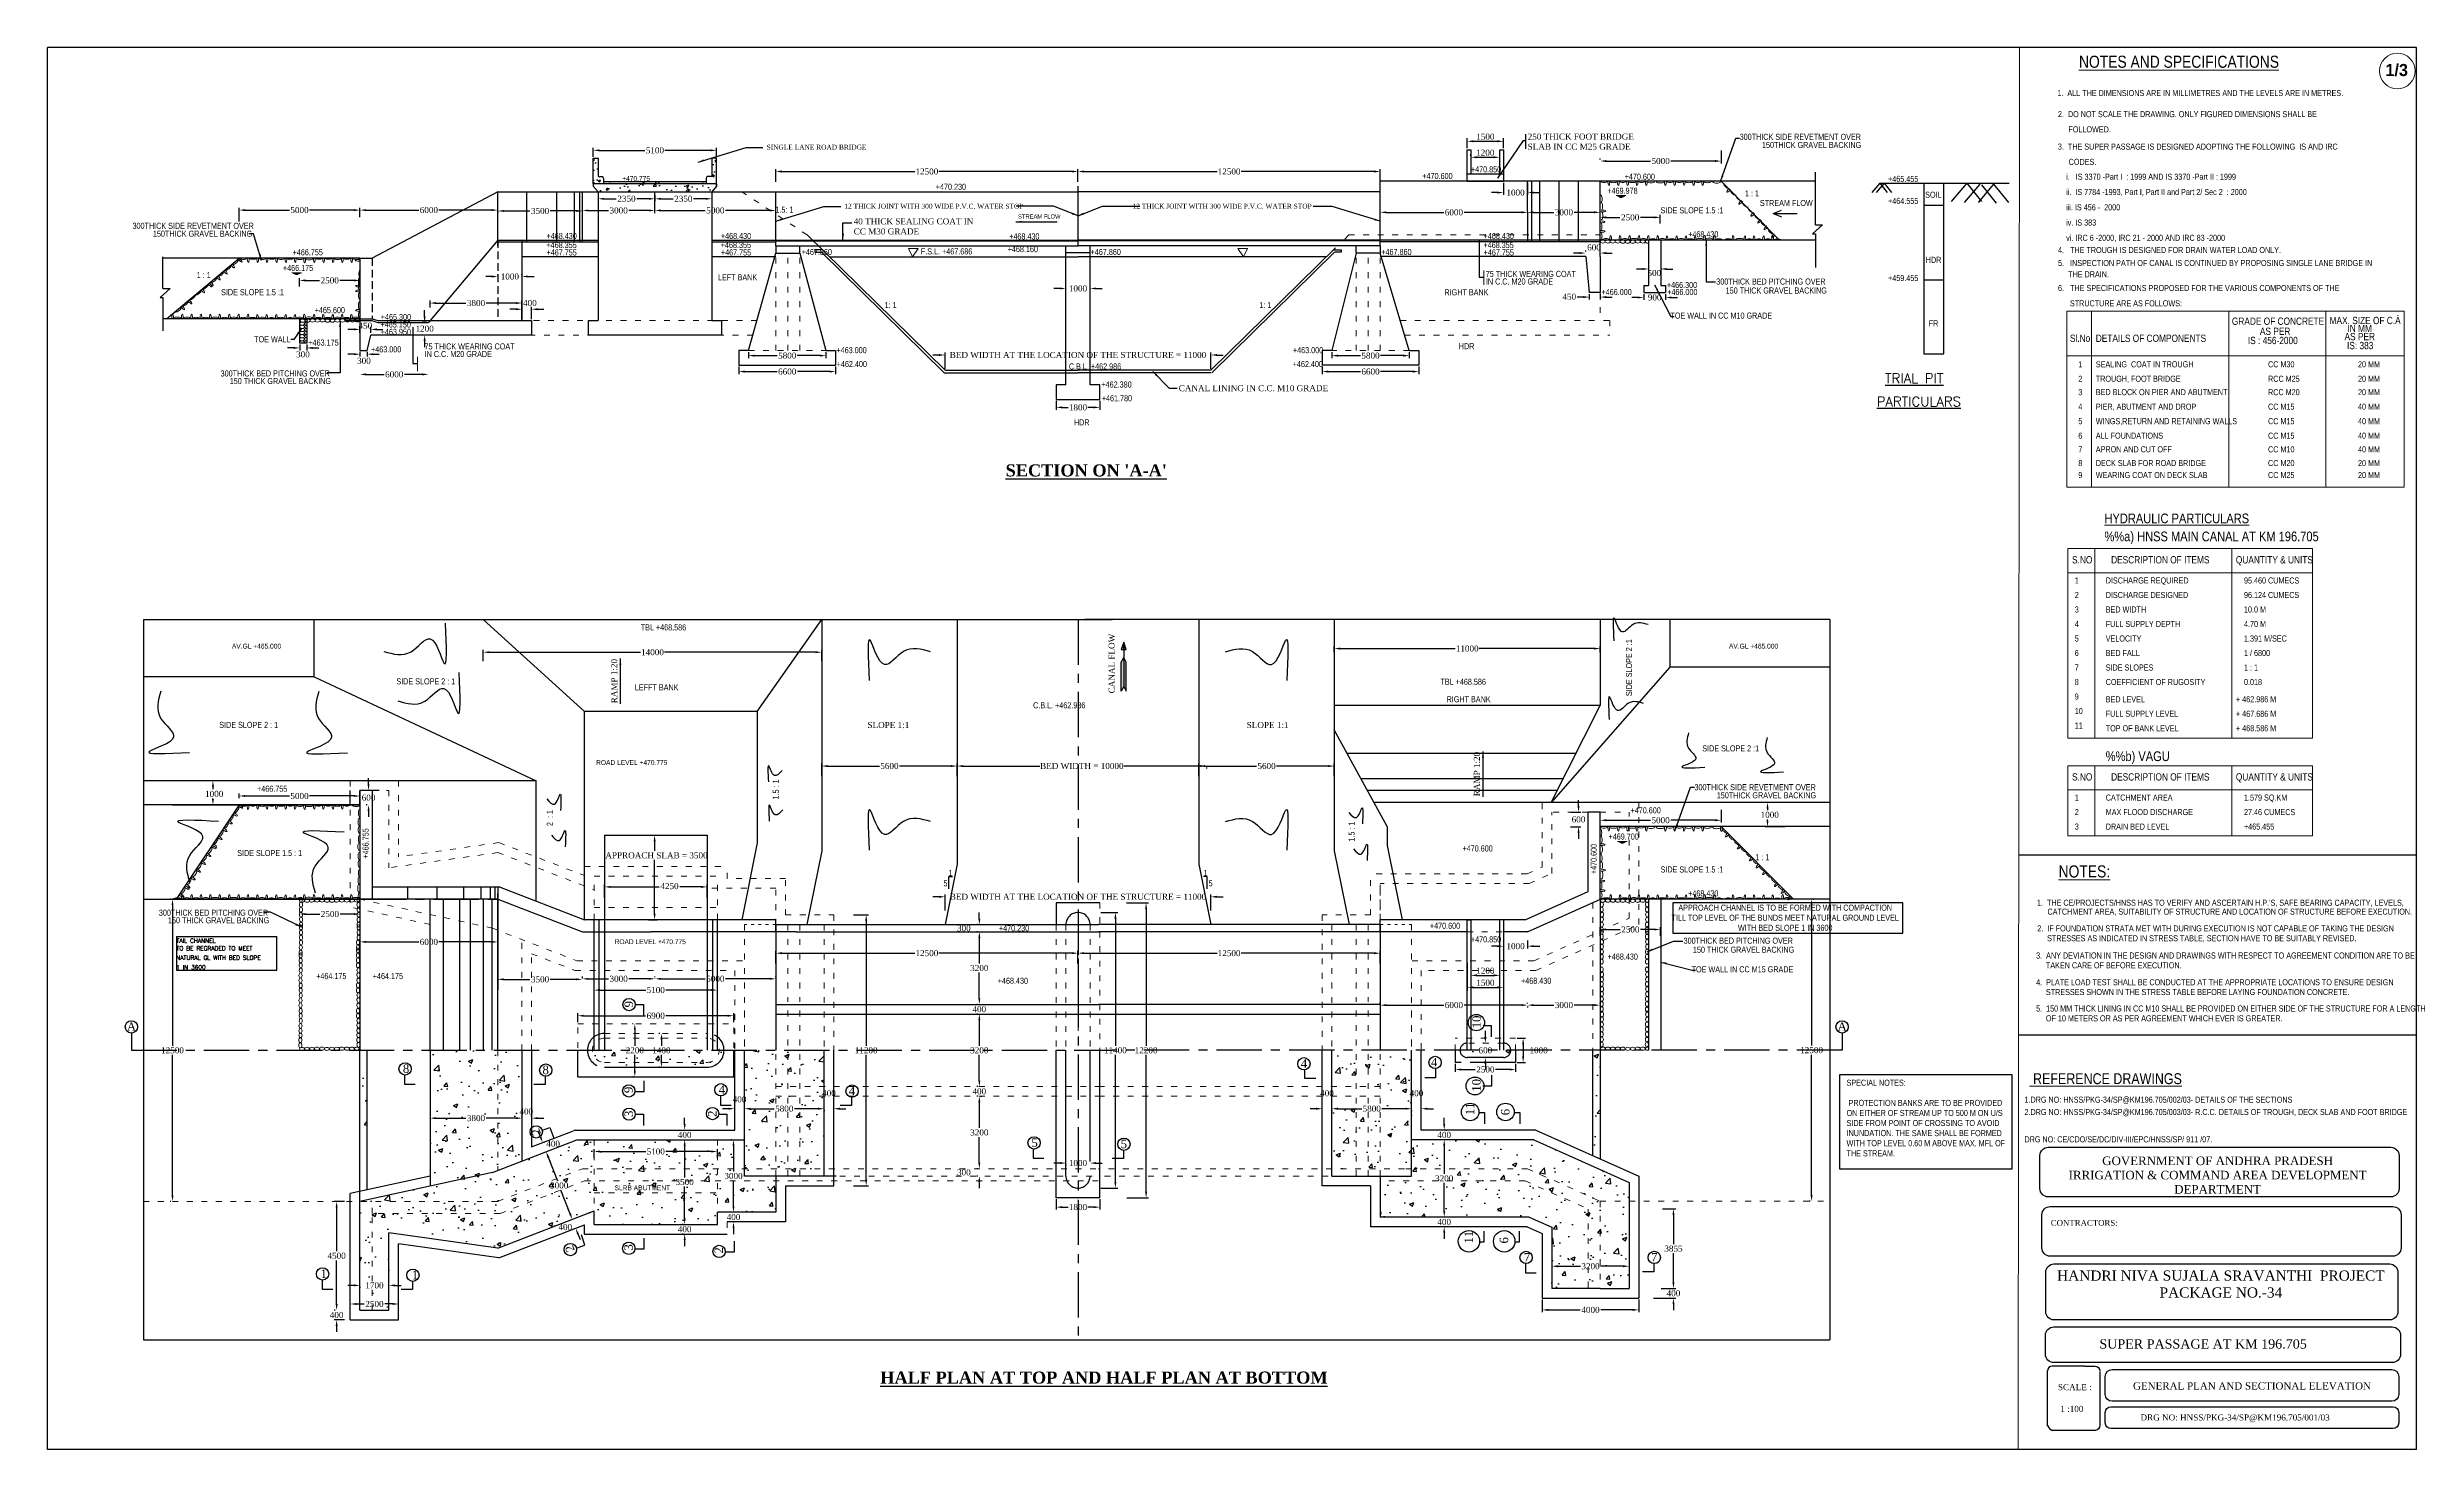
# Model space of a CAD drawing. Header units: millimetres. Extents: x 80 to 6605, y 46 to 2491.
# Drawn here: x 5456 to 6436, y 768 to 1348 of the extents above; entities outside this region: 3.
import ezdxf
from ezdxf.enums import TextEntityAlignment as Align

# ---------------------------------------------------------------- set-up
doc = ezdxf.new("R2010")
doc.units = ezdxf.units.MM
for name, pattern in [('ACAD_ISO03W100', [30, 12, -18]), ('CENTER', [2, 1.25, -0.25, 0.25, -0.25]), ('DASHED', [19.05, 12.7, -6.35])]:
    doc.linetypes.add(name, pattern=pattern)
for name, color, linetype in [('Caption', 242, 'Continuous'), ('MAIN', 7, 'Continuous'), ('SHEET', 3, 'Continuous'), ('STEEL', 5, 'Continuous'), ('TEXT_GENERAL', 4, 'Continuous')]:
    doc.layers.add(name, color=color, linetype=linetype)
doc.styles.add('ABADI', font='')
doc.styles.add('ARIAL NARROW', font='ARIALN.TTF')
doc.styles.add('arn', font='ARIALN.TTF')
doc.styles.add('CITYBLUEPR', font='cityb___.ttf')
doc.styles.add('ROMANT', font='romant')
doc.styles.add('rs', font='romans.shx', dxfattribs={"height": 1.75})
doc.styles.get("Standard").update_dxf_attribs({"font": 'times.ttf', "height": 2.5})
doc.styles.add('TNR_2.5', font='times.ttf', dxfattribs={"height": 2.5})
doc.styles.get('ABADI').set_extended_font_data('Abadi MT Condensed Light')
doc.dimstyles.new('ISO-25', dxfattribs={"dimtxt": 2.5, "dimasz": 2.5, "dimexe": 1.25, "dimexo": 0.625, "dimtad": 1, "dimlfac": 25, "dimtxsty": 'Standard', "dimcen": 2.5, "dimadec": 0, "dimazin": 0, "dimtfac": 1, "dimtmove": 0, "dimatfit": 3, "dimfxl": 1, "dimarcsym": 0})
doc.dimstyles.get("Standard").update_dxf_attribs({"dimtxt": 0.18, "dimasz": 0.18, "dimexe": 0.18, "dimexo": 0.0625, "dimgap": 0.09, "dimtad": 0, "dimtih": 1, "dimtoh": 1, "dimdec": 4, "dimzin": 0, "dimdsep": 46, "dimtxsty": 'Standard', "dimcen": 0.09, "dimadec": 0, "dimazin": 0, "dimtfac": 1, "dimtdec": 4, "dimtofl": 0, "dimtmove": 0, "dimatfit": 3, "dimfxl": 1, "dimtolj": 1, "dimtzin": 0, "dimarcsym": 0})
doc.dimstyles.new('STANDARD$7', dxfattribs={"dimtxt": 2, "dimasz": 2, "dimexe": 1.25, "dimexo": 0.625, "dimtad": 1, "dimdec": 0, "dimlfac": 0.5, "dimdsep": 46, "dimtxsty": 'Standard', "dimcen": 2.5, "dimadec": 0, "dimazin": 0, "dimtfac": 1, "dimtdec": 0, "dimtmove": 0, "dimatfit": 3, "dimfxl": 1, "dimtolj": 1, "dimtzin": 0, "dimarcsym": 0})
doc.dimstyles.new('STYLE_ESH', dxfattribs={"dimtxt": 2.5, "dimasz": 2.5, "dimexe": 1, "dimexo": 0.625, "dimtad": 0, "dimtih": 1, "dimtoh": 1, "dimdec": 0, "dimlfac": 100, "dimzin": 9, "dimdsep": 46, "dimtxsty": 'TNR_2.5', "dimcen": 2.5, "dimadec": 0, "dimazin": 2, "dimtfac": 1, "dimtdec": 0, "dimtofl": 0, "dimtmove": 2, "dimatfit": 3, "dimfxl": 1, "dimarcsym": 0})
pattern_1 = [(50, (0, 0), (18.218467, -1.59391), [1.905, -20.955]), (355, (0, 0), (-3.52428, 19.105664), [1.524, -16.764]), (100.451, (1.518, -0.133), (14.69425, 17.51167), [1.619, -17.809]), (46.1842, (0, 5.08), (27.107904, -4.20423), [2.8575, -31.4325]), (96.6356, (2.26, 4.73), (23.74042, 24.74256), [2.4285, -26.7135]), (351.184, (0, 5.08), (23.74046, 24.74251), [2.286, -25.146]), (21, (2.54, 3.81), (15.161488, -10.226552), [1.905, -20.955]), (326, (2.54, 3.81), (6.1802, 18.418797), [1.524, -16.764]), (71.4514, (3.803, 2.958), (21.34165, 8.192286), [1.619, -17.809]), (37.5, (0, 0), (0.30886, 8.455504), [0, -16.5608, 0, -17.018, 0, -16.8275]), (7.5, (0, 0), (6.681966, 10.018057), [0, -9.7028, 0, -16.1798, 0, -6.4135]), (327.5, (-5.664, 0), (13.5590595, -0.5728744), [0, -6.35, 0, -19.812, 0, -26.289]), (317.5, (-8.204, 0), (14.812918, 2.54265), [0, -8.255, 0, -13.1572, 0, -18.669])]

msp = doc.modelspace()

# ---------------------------------------------------------------- texts
at = {"color": 0, "ltscale": 0.5, "style": 'ABADI'}
for s, p in [('+470.775', (5693.9597, 1292.59607)), ('AV.GL +465.000', (5532.50458, 1099.179)), ('AV.GL +465.000', (6151.73198, 1099.179)), ('ROAD LEVEL +470.775', (5683.15033, 1051.02607)), ('ROAD LEVEL +470.775', (5690.78657, 976.92843)), ('SLRB ABUTMENT', (5690.78657, 875.11214))]:
    msp.add_text(s, height=2, dxfattribs=at).set_placement(p)
at = {"color": 0, "lineweight": 13, "ltscale": 0.8, "style": 'ABADI'}
msp.add_text('STREAM FLOW', height=1.75, dxfattribs=at).set_placement((5857.67326, 1277.01888))
at = {"color": 0}
for s, height, style, p in [('%%UTRIAL PIT', 4, 'ROMANT', (6216.29465, 1209.00014)), ('%%UPARTICULARS', 4, 'ROMANT', (6212.89804, 1199.36824)), ('TAIL CHANNEL', 1.75, 'rs', (5509.57764, 977.51623)), ('TO BE REGRADED TO MEET ', 1.75, 'rs', (5509.57764, 974.30449)), ('NATURAL GL WITH BED SLOPE ', 1.75, 'rs', (5509.49507, 970.42321)), ('1 IN 3600', 1.75, 'rs', (5509.49507, 966.47418))]:
    msp.add_text(s, height=height, dxfattribs=dict(at, style=style)).set_placement(p)
at = {"color": 0, "lineweight": 9, "style": 'arn'}
for s, p in [('%%UHYDRAULIC PARTICULARS', (6307.07892, 1151.01916)), ('%%a) HNSS MAIN CANAL AT KM 196.705', (6307.07892, 1143.56978)), ('%%b) VAGU', (6307.58995, 1052.65143))]:
    msp.add_text(s, height=4, dxfattribs=at).set_placement(p)
at = {"color": 0}
for s, height, p in [('SUPER PASSAGE AT KM 196.705', 3.85, (6304.97621, 809.62531)), ('1 :100', 2.5, (6288.81003, 783.4363)), ('DRG NO: HNSS/PKG-34/SP@KM196.705/001/03', 2.5, (6321.96496, 779.88842))]:
    msp.add_text(s, height=height, dxfattribs=at).set_placement(p)
for s, insert, char_height, width, attachment_point in [('\\pt46,52;SINGLE LANE ROAD BRIDGE', (5753.66689, 1307.58934), 2, 85, 1), ('\\pt46,52;12 THICK JOINT WITH 300 WIDE P.V.C. WATER STOP', (5785.83343, 1283.15744), 2, 85, 1), ('\\pt46,52;12 THICK JOINT WITH 300 WIDE P.V.C. WATER STOP', (5979.13574, 1283.15744), 2, 85, 3), ("{\\fTimes New Roman|b1|i0|c0|p18;\\LSECTION ON 'A-A'}", (5852.54039, 1175.38263), 5, 69, 1), ('SLOPE 1:1', (5795.39395, 1068.80135), 2.5, 25, 1), ('SLOPE 1:1', (5969.57522, 1068.80135), 2.5, 25, 3), ('A', (5489.05041, 944.56522), 3.5, 4.365, 1), ('A', (6196.64779, 944.56522), 3.5, 4.365, 1), ('8', (5603.2268, 927.1779), 3.5, 4.365, 1), ('8', (5660.95332, 926.64829), 3.5, 4.365, 1), ('4', (5977.28498, 929.29522), 3.5, 4.365, 3), ('4', (6031.11813, 929.82484), 3.5, 4.365, 3), ('4', (5733.85105, 918.5223), 3.5, 4.365, 1), ('4', (5787.68419, 917.99269), 3.5, 4.365, 1), ('5', (5863.21951, 896.54334), 3.5, 4.365, 1), ('5', (5900.12952, 896.01372), 3.5, 4.365, 1), ('7', (6066.93392, 849.19329), 3.5, 4.365, 1), ('7', (6119.50471, 849.19471), 3.5, 4.365, 1), ('1', (5569.10419, 842.34438), 3.5, 4.365, 1), ('1', (5606.93179, 841.81477), 3.5, 4.365, 1), ('HANDRI NIVA SUJALA SRAVANTHI  PROJECT\\PPACKAGE NO.-34', (6355.2334, 841.92741), 4.2, 151.5, 2), ('{\\fTimes New Roman|b1|i0|c0|p18;\\LHALF PLAN AT TOP AND HALF PLAN AT BOTTOM}', (5800.70112, 800.13657), 5, 190.25, 1), ('SCALE :', (6287.81225, 794.92317), 2.5, 25.272, 1)]:
    msp.add_mtext(s, dxfattribs=dict(at, insert=insert, char_height=char_height, width=width, attachment_point=attachment_point))
at = {"color": 0, "char_height": 2.5, "attachment_point": 1}
for s, insert, width, style in [('{\\fTimes New Roman|b0|i0|c0|p18;250 THICK FOOT BRIDGE SLAB IN CC M25 GRADE}', (6068.49014, 1312.19177), 50, 'ABADI'), ('{\\fTimes New Roman|b0|i0|c0|p18;40 THICK SEALING COAT IN CC M30 GRADE}', (5789.70732, 1277.15378), 50, 'ABADI'), ('CANAL LINING IN C.C. M10 GRADE', (5924.1526, 1208.13068), 150, 'TNR_2.5')]:
    msp.add_mtext(s, dxfattribs=dict(at, insert=insert, width=width, style=style))
at = {"insert": (5599.65573, 1212.58906), "char_height": 2.5, "attachment_point": 5, "style": 'TNR_2.5'}
msp.add_mtext('6000', dxfattribs=at)
at = {"insert": (4393.83152, 1148.99127), "char_height": 2.5, "attachment_point": 1}
msp.add_mtext('\\A1;', dxfattribs=at)
at = {"color": 0}
for s, insert, char_height, width, attachment_point, rotation in [('CANAL FLOW', (5895.16415, 1080.64638), 2.5, 27.6381, 1, 90), ('RAMP 1:20', (5691.939, 1076.51991), 2.5, 200, 7, 90), ('RAMP 1:20', (6048.76186, 1038.11197), 2.5, 200, 7, 90), ('9', (5694.92007, 950.75049), 3.5, 4.365, 1, 90), ('10', (6045.5929, 942.09157), 3.5, 9.7222222, 1, 90), ('9', (5694.83215, 915.30944), 3.5, 4.365, 1, 90), ('10', (6045.50497, 915.86935), 3.5, 12.5222222, 1, 90), ('3', (5694.92007, 905.41241), 3.5, 4.365, 1, 90), ('2', (5729.45561, 905.45517), 3.5, 4.365, 1, 90), ('11', (6042.85676, 906.13548), 3.5, 4.365, 1, 90), ('6', (6057.45312, 906.13548), 3.5, 4.365, 1, 90), ('2', (5657.0901, 897.35011), 3.5, 4.365, 1, 109.48453954), ('3', (5694.83215, 850.1805), 3.5, 4.365, 1, 90), ('11', (6042.32715, 853.09493), 3.5, 4.365, 1, 90), ('6', (6056.92351, 853.09493), 3.5, 4.365, 1, 90), ('2', (5671.05801, 849.08137), 3.5, 4.365, 1, 109.48453954), ('2', (5732.16384, 848.89407), 3.5, 4.365, 1, 90)]:
    msp.add_mtext(s, dxfattribs=dict(at, insert=insert, char_height=char_height, width=width, attachment_point=attachment_point, rotation=rotation))
at = {"layer": 'MAIN', "color": 0, "lineweight": 9, "style": 'ARIAL NARROW'}
for s, height, p in [('%%UNOTES AND SPECIFICATIONS', 5, (6296.52464, 1339.41953)), ('GRADE OF CONCRETE', 3, (6359.77066, 1233.09578)), ('MAX. SIZE OF C.A', 3, (6400.18498, 1233.38519)), ('Sl.No     ', 3, (6292.77768, 1226.02562)), ('DETAILS OF COMPONENTS', 3, (6303.48501, 1226.02563)), ('IS : 456-2000', 3, (6366.38052, 1225.12391)), ('AS PER', 3, (6371.36152, 1228.91182)), ('AS PER', 3, (6406.37284, 1226.72962)), ('IS: 383 ', 3, (6407.39401, 1223.02612)), ('IN MM', 3, (6407.58859, 1230.07997)), ('S.NO', 3, (6293.66641, 1134.40235)), ('DESCRIPTION OF ITEMS', 3, (6309.83198, 1134.40235)), ('QUANTITY & UNITS', 3, (6361.42438, 1134.40235)), ('S.NO', 3, (6293.66641, 1044.59839)), ('DESCRIPTION OF ITEMS', 3, (6309.83198, 1044.59839)), ('QUANTITY & UNITS', 3, (6361.42438, 1044.59839)), ('%%UNOTES:', 5, (6288.08422, 1004.49523))]:
    msp.add_text(s, height=height, dxfattribs=at).set_placement(p)
at = {"layer": 'MAIN', "color": 0, "linetype": 'Continuous', "lineweight": 9, "style": 'ARIAL NARROW'}
for s, p in [('1.  ALL THE DIMENSIONS ARE IN MILLIMETRES AND THE LEVELS ARE IN METRES.', (6287.59188, 1327.71658)), ('2.  DO NOT SCALE THE DRAWING. ONLY FIGURED DIMENSIONS SHALL BE ', (6287.81869, 1318.99694)), ('FOLLOWED.', (6292.16324, 1312.68043)), ('3.  THE SUPER PASSAGE IS DESIGNED ADOPTING THE FOLLOWING  IS AND IRC ', (6287.78458, 1305.56365)), ('+465.455', (6217.56537, 1292.21736)), ('    i.   IS 3370 -Part I  : 1999 AND IS 3370 -Part II : 1999', (6287.89884, 1293.09208)), ('CODES.', (6292.26727, 1299.24714)), ('+464.555', (6217.56537, 1283.10629)), ('    ii.  IS 7784 -1993, Part I, Part II and Part 2/ Sec 2  : 2000', (6287.89884, 1286.77557)), ('    iii. IS 456 -  2000', (6287.89884, 1280.45906)), ('    iv. IS 383 ', (6287.89884, 1274.14255)), ('4.   THE TROUGH IS DESIGNED FOR DRAIN WATER LOAD ONLY.', (6287.86644, 1262.78568)), ('    vi. IRC 6 -2000, IRC 21 - 2000 AND IRC 83 -2000', (6287.89884, 1267.82605)), ('5.   INSPECTION PATH OF CANAL IS CONTINUED BY PROPOSING SINGLE LANE BRIDGE IN', (6287.86644, 1257.4275)), ('THE DRAIN.', (6292.05065, 1252.75429)), ('+459.455', (6217.56537, 1251.21757)), ('6.   THE SPECIFICATIONS PROPOSED FOR THE VARIOUS COMPONENTS OF THE ', (6287.86644, 1247.05677)), ('STRUCTURE ARE AS FOLLOWS:', (6292.79131, 1240.74026)), ('1', (6296.26391, 1215.52346)), ('SEALING  COAT IN TROUGH', (6303.48499, 1215.52346)), ('CC M30', (6374.73459, 1215.52341)), ('20 MM', (6411.9427, 1215.52324)), ('3', (6296.26391, 1203.99903)), ('2', (6296.26391, 1209.52346)), ('TROUGH, FOOT BRIDGE', (6303.48499, 1209.52346)), ('BED BLOCK ON PIER AND ABUTMENT ', (6303.48499, 1203.99903)), ('RCC M25', (6374.73459, 1209.52341)), ('RCC M20', (6374.73459, 1203.99898)), ('20 MM', (6411.9427, 1209.52324)), ('20 MM', (6411.9427, 1203.99881)), ('4', (6296.26391, 1197.99903)), ('PIER, ABUTMENT AND DROP', (6303.48499, 1197.99903)), ('CC M15', (6374.73459, 1197.99898)), ('40 MM', (6411.9427, 1197.99881)), ('5', (6296.26391, 1191.99903)), ('6', (6296.26391, 1185.99903)), ('ALL FOUNDATIONS', (6303.48499, 1185.99903)), ('WINGS,RETURN AND RETAINING WALLS', (6303.48499, 1191.99903)), ('CC M15', (6374.73459, 1191.99898)), ('CC M15', (6374.73459, 1185.99898)), ('40 MM', (6411.9427, 1191.99881)), ('40 MM', (6411.9427, 1185.99881)), ('8', (6296.26391, 1174.66431)), ('7', (6296.26391, 1180.34518)), ('APRON AND CUT OFF', (6303.48499, 1180.34518)), ('DECK SLAB FOR ROAD BRIDGE', (6303.48499, 1174.66431)), ('CC M10', (6374.73459, 1180.34513)), ('CC M20', (6374.73459, 1174.66426)), ('40 MM', (6411.9427, 1180.34497)), ('20 MM', (6411.9427, 1174.66409)), ('9', (6296.26391, 1169.70872)), ('WEARING COAT ON DECK SLAB', (6303.48499, 1169.70872)), ('CC M25', (6374.73459, 1169.70867)), ('20 MM', (6411.9427, 1169.7085)), ('1', (6294.78742, 1126.09858)), ('DISCHARGE REQUIRED', (6307.58995, 1126.09858)), ('95.460 CUMECS', (6364.78742, 1126.09858)), ('2', (6294.78742, 1120.09858)), ('DISCHARGE DESIGNED', (6307.58995, 1120.09858)), ('96.124 CUMECS', (6364.78742, 1120.09858)), ('4', (6294.78742, 1108.09858)), ('3', (6294.78742, 1114.09858)), ('BED WIDTH', (6307.58995, 1114.09858)), ('FULL SUPPLY DEPTH', (6307.58995, 1108.09858)), ('4.70 M', (6364.78742, 1108.09858)), ('10.0 M', (6364.78742, 1114.09858)), ('5', (6294.78742, 1102.09858)), ('6', (6294.78742, 1096.09858)), ('VELOCITY', (6307.58995, 1102.09858)), ('BED FALL', (6307.58995, 1096.09858)), ('1.391 M/SEC', (6364.78742, 1102.09858)), ('1 / 6800', (6364.78742, 1096.09858)), ('7', (6294.78742, 1090.09858)), ('SIDE SLOPES ', (6307.58995, 1090.09858)), ('1 : 1', (6364.78742, 1090.09858)), ('8', (6294.78742, 1084.09858)), ('9', (6294.78742, 1078.09858)), ('COEFFICIENT OF RUGOSITY', (6307.58995, 1084.09858)), ('BED LEVEL', (6307.58995, 1076.9628)), ('+ 462.986 M', (6361.46424, 1076.9628)), ('0.018', (6364.78742, 1084.09858)), ('10', (6294.78742, 1072.09858)), ('11', (6294.78742, 1066.09858)), ('FULL SUPPLY LEVEL', (6307.58995, 1070.9628)), ('+ 467.686 M', (6361.46424, 1070.9628)), ('TOP OF BANK LEVEL', (6307.58995, 1064.9628)), ('+ 468.586 M', (6361.46424, 1064.9628)), ('CATCHMENT AREA', (6307.58995, 1036.29463)), ('1.579 SQ.KM', (6364.78742, 1036.29463)), ('2', (6294.78742, 1030.29463)), ('1', (6294.78742, 1036.29463)), ('MAX FLOOD DISCHARGE', (6307.58995, 1030.29463)), ('27.46 CUMECS', (6364.78742, 1030.29463)), ('3', (6294.78742, 1024.29463)), ('DRAIN BED LEVEL', (6307.58995, 1024.29463)), ('+465.455', (6364.78742, 1024.29463)), ("1.  THE CE/PROJECTS/HNSS HAS TO VERIFY AND ASCERTAIN H.P.'S, SAFE BEARING CAPACITY, LEVELS,", (6279.15147, 992.79228)), ('CATCHMENT AREA, SUITABILITY OF STRUCTURE AND LOCATION OF STRUCTURE BEFORE EXECUTION.', (6283.50087, 989.12562)), ('2.  IF FOUNDATION STRATA MET WITH DURING EXECUTION IS NOT CAPABLE OF TAKING THE DESIGN ', (6279.27819, 982.17265)), ('STRESSES AS INDICATED IN STRESS TABLE, SECTION HAVE TO BE SUITABLY REVISED.', (6283.33134, 978.11245)), ('3.  ANY DEVIATION IN THE DESIGN AND DRAWINGS WITH RESPECT TO AGREEMENT CONDITION ARE TO BE', (6278.79639, 970.97316)), ('4.  PLATE LOAD TEST SHALL BE CONDUCTED AT THE APPROPRIATE LOCATIONS TO ENSURE DESIGN  ', (6278.79639, 959.91415)), ('TAKEN CARE OF BEFORE EXECUTION.', (6282.84954, 966.91296)), ('5.  150 MM THICK LINING IN CC M10 SHALL BE PROVIDED ON EITHER SIDE OF THE STRUCTURE FOR A LENGTH ', (6278.79639, 949.05169)), ('STRESSES SHOWN IN THE STRESS TABLE BEFORE LAYING FOUNDATION CONCRETE.', (6282.84954, 955.85396)), ('OF 10 METERS OR AS PER AGREEMENT WHICH EVER IS GREATER.', (6282.84954, 944.9915))]:
    msp.add_text(s, height=2.5, dxfattribs=at).set_placement(p)
at = {"layer": 'MAIN', "color": 0, "lineweight": 5, "style": 'ARIAL NARROW'}
for s, p in [('300THICK BED PITCHING OVER', (6132.96933, 979.59494)), ('150 THICK GRAVEL BACKING', (6136.84513, 975.88036))]:
    msp.add_text(s, height=2.5, dxfattribs=at).set_placement(p, align=Align.TOP_LEFT)
msp.add_text('TOE WALL IN CC M15 GRADE', height=2.5, dxfattribs=at).set_placement((6178.36877, 964.50006), align=Align.BOTTOM_RIGHT)
for s, height, p in [('%%U REFERENCE DRAWINGS', 4.5, (6276.09144, 919.02196)), ('1.DRG NO: HNSS/PKG-34/SP@KM196.705/002/03- DETAILS OF THE SECTIONS', 2.5, (6273.97825, 911.34341)), ('2.DRG NO: HNSS/PKG-34/SP@KM196.705/003/03- R.C.C. DETAILS OF TROUGH, DECK SLAB AND FOOT BRIDGE', 2.5, (6273.97825, 906.22314)), ('DRG NO: CE/CDO/SE/DC/DIV-III/EPC/HNSS/SP/ 911 /07.', 2.5, (6273.97825, 894.93783))]:
    msp.add_text(s, height=height, dxfattribs=at).set_placement(p)
at = {"layer": 'SHEET', "color": 0}
for s, insert, char_height, width, attachment_point in [('{\\fArial Narrow|b0|i0|c0|p34;APPROACH CHANNEL IS TO BE FORMED WITH COMPACTION\\PTILL TOP LEVEL OF THE BUNDS MEET NATURAL GROUND LEVEL WITH BED SLOPE 1 IN 3600}', (6175.0138, 987.81451), 2.5, 97.2753187, 5), ('{\\fArial Narrow|b0|i0|c0|p34;SPECIAL NOTES:\\P\\P PROTECTION BANKS ARE TO BE PROVIDED ON EITHER OF STREAM UP TO 500 M ON U/S SIDE FROM POINT OF CROSSING TO AVOID INUNDATION. THE SAME SHALL BE FORMED WITH TOP LEVEL 0.60 M ABOVE MAX. MFL OF THE STREAM.}', (6200.38728, 904.98947), 2.5, 66.6610999, 4), ('GOVERNMENT OF ANDHRA PRADESH\\PIRRIGATION & COMMAND AREA DEVELOPMENT DEPARTMENT', (6353.86718, 881.38508), 3.53871, 136.012937, 5), ('CONTRACTORS:', (6284.8706, 861.59795), 2.4063228, 35.8252135, 4), ('GENERAL PLAN AND SECTIONAL ELEVATION', (6318.87524, 795.67091), 3.0079035, 111.1817851, 1)]:
    msp.add_mtext(s, dxfattribs=dict(at, insert=insert, char_height=char_height, width=width, attachment_point=attachment_point))
at = {"layer": 'TEXT_GENERAL', "color": 0, "lineweight": 5, "style": 'ARIAL NARROW'}
for s, height, p in [('+458.705', 0.25, (6604.10728, 2491.0006)), ('+470.600', 2.5, (6031.1587, 1294.644)), ('+470.600', 2.5, (6114.86118, 1294.37958)), ('1 : 1', 2.5, (6161.26705, 1287.47554)), ('SOIL', 2.5, (6236.30241, 1286.90656)), ('1.5: 1', 2.5, (5761.0499, 1280.69008)), ('+466.755', 2.5, (5563.873, 1263.10756)), ('1 : 1', 2.5, (5520.84532, 1253.70462)), ('HDR', 2.5, (6236.39017, 1259.96823)), ('LEFT BANK', 2.5, (5741.673, 1252.76813)), ('RIGHT BANK', 2.5, (6043.17252, 1246.55858)), ('+466.000', 2.5, (6105.2719, 1246.65991)), ('+466.300', 2.5, (6132.32299, 1249.57089)), ('+466.000', 2.5, (6132.45699, 1246.65991)), ('+465.600', 2.5, (5573.0066, 1239.15653)), ('1: 1', 2.5, (5804.99597, 1241.28223)), ('1: 1', 2.5, (5959.9732, 1241.28223)), ('FR', 2.5, (6236.39017, 1233.70926)), ('+463.175', 2.5, (5570.38946, 1225.75458)), ('HDR', 2.5, (6043.22138, 1224.27099)), ('HDR', 2.5, (5884.03371, 1192.72493)), ('TBL +468.586', 2.5, (5711.01313, 1107.95203)), ('LEFFT BANK', 2.5, (5708.21171, 1083.1461)), ('TBL +468.586', 2.5, (6041.80519, 1085.45934)), ('RIGHT BANK', 2.5, (6044.05663, 1078.23646)), ('+466.755', 2.5, (5549.16321, 1041.20484)), ('+470.600', 2.5, (6117.29642, 1032.26479)), ('+470.600', 2.5, (6047.78973, 1016.4901)), ('1 : 1', 2.5, (6165.53649, 1012.90287)), ('5', 2.5, (5827.66593, 1002.09214)), ('1', 2.5, (5829.75436, 1006.40448)), ('1', 2.5, (5935.21482, 1006.40448)), ('5', 2.5, (5937.30324, 1002.09214)), ('+470.230', 2.5, (5856.02787, 983.50262)), ('+470.600', 2.5, (6034.3049, 984.51227)), ('+468.430', 2.5, (6107.80508, 971.76621)), ('+464.175', 2.5, (5573.61435, 963.70121)), ('+464.175', 2.5, (5597.03211, 963.70121)), ('+468.430', 2.5, (5855.55043, 961.76621)), ('+468.430', 2.5, (6071.99521, 961.76621))]:
    msp.add_text(s, height=height, dxfattribs=at).set_placement(p, align=Align.MIDDLE)
at = {"layer": 'TEXT_GENERAL', "color": 0, "lineweight": 5}
for s, height, style, p in [('1/3', 5, 'CITYBLUEPR', (6423.29928, 1336.0019)), ('+470.850', 2.5, 'ARIAL NARROW', (6045.01105, 1296.16064)), ('+470.850', 2.5, 'ARIAL NARROW', (6045.01413, 977.63396))]:
    msp.add_text(s, height=height, dxfattribs=dict(at, style=style)).set_placement(p)
at = {"layer": 'TEXT_GENERAL', "color": 0, "lineweight": 5, "style": 'ARIAL NARROW'}
for s, p in [('300THICK SIDE REVETMENT OVER', (6156.1757, 1312.1018)), ('150THICK GRAVEL BACKING', (6165.39357, 1308.74548)), ('+469.978', (6101.42741, 1289.80322)), ('300THICK SIDE REVETMENT OVER', (5491.3961, 1275.29622)), ('150THICK GRAVEL BACKING', (5499.84014, 1272.02405)), ('+468.355', (5662.6077, 1267.34419)), ('+468.430', (5662.66291, 1271.089)), ('+467.755', (5662.66291, 1264.2914)), ('+468.355', (5734.71297, 1267.34419)), ('+468.430', (5734.76818, 1271.089)), ('+467.755', (5734.76818, 1264.2914)), ('F.S.L. +467.686', (5817.4711, 1264.71278)), ('+468.355', (6050.21639, 1267.34419)), ('+468.430', (6050.2716, 1271.089)), ('+467.755', (6050.2716, 1264.2914)), ('+466.175', (5553.60684, 1257.85322)), ('75 THICK WEARING COAT', (6051.14561, 1255.41328)), ('IN C.C. M20 GRADE', (6051.20436, 1252.26325)), ('300THICK BED PITCHING OVER', (6146.50723, 1252.25322)), ('150 THICK GRAVEL BACKING', (6150.38303, 1248.53865)), ('+465.300', (5594.09803, 1237.57867)), ('+465.150', (5594.00847, 1234.49645)), ('+463.950', (5594.06369, 1231.44365)), ('75 THICK WEARING COAT', (5612.17535, 1225.41328)), ('+463.000', (5590.05738, 1224.19185)), ('IN C.C. M20 GRADE', (5612.2341, 1222.26325)), ('C.B.L. +462.986', (5878.71316, 1217.12257)), ('300THICK BED PITCHING OVER', (5527.83843, 1214.23352)), ('150 THICK GRAVEL BACKING', (5531.6176, 1211.08349)), ('C.B.L. +462.986', (5863.91136, 1076.97036)), ('300THICK SIDE REVETMENT OVER', (6137.49275, 1043.09124)), ('150THICK GRAVEL BACKING', (6146.71062, 1039.73492)), ('+469.700', (6101.93991, 1022.67119)), ('300THICK BED PITCHING OVER', (5502.29244, 991.17951)), ('150 THICK GRAVEL BACKING', (5506.0716, 988.02948))]:
    msp.add_text(s, height=2.5, dxfattribs=at).set_placement(p, align=Align.TOP_LEFT)
at = {"layer": 'TEXT_GENERAL', "color": 0, "lineweight": 9, "style": 'ARIAL NARROW'}
for s, p in [('+470.230', (5823.66625, 1288.93435)), ('+467.860', (5768.18712, 1261.97967)), ('+468.160', (5853.41944, 1263.16866)), ('+468.430', (5854.02743, 1268.40454)), ('+467.860', (5887.69909, 1261.97967)), ('+467.860', (6007.93366, 1261.97967)), ('+468.430', (6134.86718, 1269.32516)), ('+463.000', (5782.58023, 1221.3712)), ('+462.400', (5782.67015, 1215.61911)), ('+462.400', (5971.3023, 1215.61911)), ('+463.000', (5971.39222, 1221.3712)), ('+462.380', (5892.1661, 1207.16067)), ('+461.780', (5892.33838, 1201.47995)), ('+468.430', (6134.86313, 996.66687))]:
    msp.add_text(s, height=2.5, dxfattribs=at).set_placement(p)
at = {"layer": 'TEXT_GENERAL', "color": 0, "lineweight": 5, "style": 'ARIAL NARROW'}
for s, p in [('STREAM FLOW', (6186.40139, 1281.46956)), ('SIDE SLOPE 1.5 :1', (6149.45821, 1278.46464)), ('SIDE SLOPE 1.5 :1', (5554.03015, 1244.59603)), ('TOE WALL IN CC M10 GRADE', (6169.60195, 1234.91235)), ('TOE WALL', (5556.79783, 1225.12016)), ('SIDE SLOPE 2 : 1', (5624.89399, 1083.60506)), ('SIDE SLOPE 2 : 1', (5551.62731, 1065.62051)), ('SIDE SLOPE 2 :1', (6164.22655, 1055.89016)), ('SIDE SLOPE 1.5 : 1', (5561.53963, 1012.61149)), ('SIDE SLOPE 1.5 :1', (6149.45416, 1005.80635))]:
    msp.add_text(s, height=2.5, dxfattribs=at).set_placement(p, align=Align.BOTTOM_RIGHT)
msp.add_text('SIDE SLOPE 2 :1', height=2.5, rotation=90, dxfattribs=at).set_placement((6112.39049, 1103.03053), align=Align.BOTTOM_RIGHT)
for s, p in [('1.5 : 1', (5757.49611, 1040.88894)), ('2  : 1', (5663.95608, 1029.06633)), ('+466.755', (5587.79159, 1018.58942)), ('1.5 : 1', (5995.65533, 1023.47706)), ('+470.600', (6095.80349, 1012.13562))]:
    msp.add_text(s, height=2.5, rotation=90, dxfattribs=at).set_placement(p, align=Align.MIDDLE)

# ---------------------------------------------------------------- blocks, each defined once
blk = doc.blocks.new('*D99')
at = {"color": 0, "lineweight": -2, "transparency": 16777216}
for p, q in [((5681.98, 1302.6), (5681.98, 1306.26)), ((5684.48, 1305.26), (5703.32, 1305.26)), ((5730.48, 1305.26), (5711.65, 1305.26)), ((5732.98, 1302.6), (5732.98, 1306.26))]:
    blk.add_line(p, q, dxfattribs=at)
at = {"color": 0, "transparency": 16777216}
for points in [[(5684.48, 1305.68), (5684.48, 1304.85), (5681.98, 1305.26)], [(5730.48, 1305.68), (5730.48, 1304.85), (5732.98, 1305.26)]]:
    blk.add_solid(points, dxfattribs=at)
at = {"layer": 'Defpoints', "color": 0, "transparency": 16777216}
for p in [(5732.98, 1305.26), (5681.98, 1301.97), (5732.98, 1301.97)]:
    blk.add_point(p, dxfattribs=at)
at = {"color": 0, "transparency": 16777216, "insert": (5707.48, 1305.26), "char_height": 2.5, "attachment_point": 5, "style": 'TNR_2.5'}
blk.add_mtext('5100', dxfattribs=at)
blk = doc.blocks.new('*D100')
at = {"color": 0, "lineweight": -2, "transparency": 16777216}
for p, q in [((5707.48, 1286.75), (5707.48, 1284.22)), ((5709.98, 1285.22), (5715.02, 1285.22)), ((5728.48, 1285.22), (5723.45, 1285.22)), ((5730.98, 1286.75), (5730.98, 1284.22))]:
    blk.add_line(p, q, dxfattribs=at)
at = {"color": 0, "transparency": 16777216}
for points in [[(5709.98, 1285.64), (5709.98, 1284.81), (5707.48, 1285.22)], [(5728.48, 1285.64), (5728.48, 1284.81), (5730.98, 1285.22)]]:
    blk.add_solid(points, dxfattribs=at)
at = {"layer": 'Defpoints', "color": 0, "transparency": 16777216}
for p in [(5707.48, 1287.37), (5707.48, 1285.22), (5730.98, 1287.37)]:
    blk.add_point(p, dxfattribs=at)
at = {"color": 0, "transparency": 16777216, "insert": (5719.23, 1285.22), "char_height": 2.5, "attachment_point": 5, "style": 'TNR_2.5'}
blk.add_mtext('2350', dxfattribs=at)
blk = doc.blocks.new('*D101')
at = {"color": 0, "lineweight": -2, "transparency": 16777216}
for p, q in [((5683.98, 1286.75), (5683.98, 1284.22)), ((5686.48, 1285.22), (5691.52, 1285.22)), ((5704.98, 1285.22), (5699.95, 1285.22)), ((5707.48, 1286.75), (5707.48, 1284.22))]:
    blk.add_line(p, q, dxfattribs=at)
at = {"color": 0, "transparency": 16777216}
for points in [[(5686.48, 1285.64), (5686.48, 1284.81), (5683.98, 1285.22)], [(5704.98, 1285.64), (5704.98, 1284.81), (5707.48, 1285.22)]]:
    blk.add_solid(points, dxfattribs=at)
at = {"layer": 'Defpoints', "color": 0, "transparency": 16777216}
for p in [(5683.98, 1287.37), (5707.48, 1287.37), (5707.48, 1285.22)]:
    blk.add_point(p, dxfattribs=at)
at = {"color": 0, "transparency": 16777216, "insert": (5695.73, 1285.22), "char_height": 2.5, "attachment_point": 5, "style": 'TNR_2.5'}
blk.add_mtext('2350', dxfattribs=at)
blk = doc.blocks.new('*D102')
at = {"color": 0, "lineweight": -2, "transparency": 16777216}
for p, q in [((5824.98, 1220.6), (5822.48, 1220.6)), ((5827.48, 1214.9), (5827.48, 1221.6)), ((5937.48, 1214.9), (5937.48, 1221.6)), ((5939.98, 1220.6), (5942.48, 1220.6))]:
    blk.add_line(p, q, dxfattribs=at)
at = {"color": 0, "transparency": 16777216}
for points in [[(5824.98, 1221.02), (5824.98, 1220.19), (5827.48, 1220.6)], [(5939.98, 1221.02), (5939.98, 1220.19), (5937.48, 1220.6)]]:
    blk.add_solid(points, dxfattribs=at)
at = {"layer": 'Defpoints', "color": 0, "transparency": 16777216}
for p in [(5937.48, 1220.6), (5827.48, 1214.27), (5937.48, 1214.27)]:
    blk.add_point(p, dxfattribs=at)
at = {"color": 0, "transparency": 16777216, "insert": (5882.48, 1220.6), "char_height": 2.5, "attachment_point": 5, "style": 'TNR_2.5'}
blk.add_mtext('BED WIDTH AT THE LOCATION OF THE STRUCTURE = 11000', dxfattribs=at)
blk = doc.blocks.new('*D103')
at = {"color": 0, "lineweight": -2, "transparency": 16777216}
for p, q in [((5757.48, 1292.3), (5757.48, 1297.51)), ((5759.98, 1296.51), (5815.03, 1296.51)), ((5879.98, 1296.51), (5824.94, 1296.51)), ((5882.48, 1292.3), (5882.48, 1297.51))]:
    blk.add_line(p, q, dxfattribs=at)
at = {"color": 0, "transparency": 16777216}
for points in [[(5759.98, 1296.93), (5759.98, 1296.09), (5757.48, 1296.51)], [(5879.98, 1296.93), (5879.98, 1296.09), (5882.48, 1296.51)]]:
    blk.add_solid(points, dxfattribs=at)
at = {"layer": 'Defpoints', "color": 0, "transparency": 16777216}
for p in [(5882.48, 1296.51), (5757.48, 1291.67), (5882.48, 1291.67)]:
    blk.add_point(p, dxfattribs=at)
at = {"color": 0, "transparency": 16777216, "insert": (5819.98, 1296.51), "char_height": 2.5, "attachment_point": 5, "style": 'TNR_2.5'}
blk.add_mtext('12500', dxfattribs=at)
blk = doc.blocks.new('*D105')
at = {"color": 0, "lineweight": -2, "transparency": 16777216}
for p, q in [((5558.06, 1223.53), (5555.56, 1223.53)), ((5560.56, 1224.92), (5560.56, 1222.53)), ((5563.48, 1224.92), (5563.48, 1222.53)), ((5565.98, 1223.53), (5568.48, 1223.53))]:
    blk.add_line(p, q, dxfattribs=at)
at = {"color": 0, "transparency": 16777216}
for points in [[(5558.06, 1223.95), (5558.06, 1223.11), (5560.56, 1223.53)], [(5565.98, 1223.95), (5565.98, 1223.11), (5563.48, 1223.53)]]:
    blk.add_solid(points, dxfattribs=at)
at = {"layer": 'Defpoints', "color": 0, "transparency": 16777216}
for p in [(5560.56, 1225.55), (5563.48, 1225.55), (5563.48, 1223.53)]:
    blk.add_point(p, dxfattribs=at)
at = {"color": 0, "transparency": 16777216, "insert": (5561.88, 1220.87), "char_height": 2.5, "attachment_point": 5, "style": 'TNR_2.5'}
blk.add_mtext('300', dxfattribs=at)
blk = doc.blocks.new('*D107')
at = {"color": 0, "lineweight": -2, "transparency": 16777216}
for p, q in [((5582.98, 1220.94), (5580.48, 1220.94)), ((5585.48, 1221.91), (5585.48, 1219.94)), ((5588.48, 1221.91), (5588.48, 1219.94)), ((5590.98, 1220.94), (5593.48, 1220.94))]:
    blk.add_line(p, q, dxfattribs=at)
at = {"color": 0, "transparency": 16777216}
for points in [[(5582.98, 1221.35), (5582.98, 1220.52), (5585.48, 1220.94)], [(5590.98, 1221.35), (5590.98, 1220.52), (5588.48, 1220.94)]]:
    blk.add_solid(points, dxfattribs=at)
at = {"layer": 'Defpoints', "color": 0, "transparency": 16777216}
for p in [(5585.48, 1222.53), (5588.48, 1222.53), (5588.48, 1220.94)]:
    blk.add_point(p, dxfattribs=at)
at = {"color": 0, "transparency": 16777216, "insert": (5587.13, 1218.2), "char_height": 2.5, "attachment_point": 5, "style": 'TNR_2.5'}
blk.add_mtext('300', dxfattribs=at)
blk = doc.blocks.new('*D106')
at = {"color": 0, "lineweight": -2, "transparency": 16777216}
for p, q in [((5582.98, 1231.2), (5580.48, 1231.2)), ((5585.48, 1229.77), (5585.48, 1232.2)), ((5589.97, 1229.77), (5589.97, 1232.2)), ((5592.47, 1231.2), (5594.97, 1231.2))]:
    blk.add_line(p, q, dxfattribs=at)
at = {"color": 0, "transparency": 16777216}
for points in [[(5582.98, 1231.62), (5582.98, 1230.78), (5585.48, 1231.2)], [(5592.47, 1231.62), (5592.47, 1230.78), (5589.97, 1231.2)]]:
    blk.add_solid(points, dxfattribs=at)
at = {"layer": 'Defpoints', "color": 0, "transparency": 16777216}
for p in [(5585.48, 1231.2), (5585.48, 1229.15), (5589.97, 1229.15)]:
    blk.add_point(p, dxfattribs=at)
at = {"color": 0, "transparency": 16777216, "insert": (5587.72, 1232.74), "char_height": 2.5, "attachment_point": 5, "style": 'TNR_2.5'}
blk.add_mtext('450', dxfattribs=at)
blk = doc.blocks.new('*D104')
at = {"color": 0, "lineweight": -2, "transparency": 16777216}
for p, q in [((5560.48, 1248.89), (5560.48, 1252.46)), ((5562.98, 1251.46), (5568.77, 1251.46)), ((5582.98, 1251.46), (5577.2, 1251.46)), ((5585.48, 1248.89), (5585.48, 1252.46))]:
    blk.add_line(p, q, dxfattribs=at)
at = {"color": 0, "transparency": 16777216}
for points in [[(5562.98, 1251.87), (5562.98, 1251.04), (5560.48, 1251.46)], [(5582.98, 1251.87), (5582.98, 1251.04), (5585.48, 1251.46)]]:
    blk.add_solid(points, dxfattribs=at)
at = {"layer": 'Defpoints', "color": 0, "transparency": 16777216}
for p in [(5560.48, 1248.26), (5585.48, 1251.46), (5585.48, 1248.26)]:
    blk.add_point(p, dxfattribs=at)
at = {"color": 0, "transparency": 16777216, "insert": (5572.98, 1251.46), "char_height": 2.5, "attachment_point": 5, "style": 'TNR_2.5'}
blk.add_mtext('2500', dxfattribs=at)
blk = doc.blocks.new('*D108')
at = {"color": 0, "lineweight": -2, "transparency": 16777216}
for p, q in [((5742.22, 1215.83), (5742.22, 1212.75)), ((5782.21, 1215.82), (5782.21, 1212.75)), ((5744.72, 1213.75), (5758.04, 1213.75)), ((5779.71, 1213.75), (5766.39, 1213.75))]:
    blk.add_line(p, q, dxfattribs=at)
at = {"color": 0, "transparency": 16777216}
for points in [[(5744.72, 1214.16), (5744.72, 1213.33), (5742.22, 1213.75)], [(5779.71, 1214.16), (5779.71, 1213.33), (5782.21, 1213.75)]]:
    blk.add_solid(points, dxfattribs=at)
at = {"layer": 'Defpoints', "color": 0, "transparency": 16777216}
for p in [(5742.22, 1216.46), (5782.21, 1216.45), (5782.21, 1213.75)]:
    blk.add_point(p, dxfattribs=at)
at = {"color": 0, "transparency": 16777216, "insert": (5762.21, 1213.75), "char_height": 2.5, "attachment_point": 5, "style": 'TNR_2.5'}
blk.add_mtext('6600', dxfattribs=at)
blk = doc.blocks.new('*D109')
at = {"color": 0, "lineweight": -2, "transparency": 16777216}
for p, q in [((5746.22, 1221.83), (5746.22, 1219.35)), ((5748.72, 1220.35), (5758.05, 1220.35)), ((5775.72, 1220.35), (5766.38, 1220.35)), ((5778.22, 1221.83), (5778.22, 1219.35))]:
    blk.add_line(p, q, dxfattribs=at)
at = {"color": 0, "transparency": 16777216}
for points in [[(5748.72, 1220.77), (5748.72, 1219.93), (5746.22, 1220.35)], [(5775.72, 1220.77), (5775.72, 1219.93), (5778.22, 1220.35)]]:
    blk.add_solid(points, dxfattribs=at)
at = {"layer": 'Defpoints', "color": 0, "transparency": 16777216}
for p in [(5746.22, 1222.46), (5778.22, 1222.46), (5778.22, 1220.35)]:
    blk.add_point(p, dxfattribs=at)
at = {"color": 0, "transparency": 16777216, "insert": (5762.22, 1220.35), "char_height": 2.5, "attachment_point": 5, "style": 'TNR_2.5'}
blk.add_mtext('5800', dxfattribs=at)
blk = doc.blocks.new('*D113')
at = {"color": 0, "lineweight": -2, "transparency": 16777216}
for p, q in [((5873.48, 871.39), (5873.48, 867.13)), ((5875.98, 868.13), (5878.45, 868.13)), ((5888.98, 868.13), (5886.52, 868.13)), ((5891.48, 871.39), (5891.48, 867.13))]:
    blk.add_line(p, q, dxfattribs=at)
at = {"color": 0, "transparency": 16777216}
for points in [[(5875.98, 868.54), (5875.98, 867.71), (5873.48, 868.13)], [(5888.98, 868.54), (5888.98, 867.71), (5891.48, 868.13)]]:
    blk.add_solid(points, dxfattribs=at)
at = {"layer": 'Defpoints', "color": 0, "transparency": 16777216}
for p in [(5873.48, 872.01), (5891.48, 872.01), (5891.48, 868.13)]:
    blk.add_point(p, dxfattribs=at)
at = {"color": 0, "transparency": 16777216, "insert": (5882.48, 868.13), "char_height": 2.5, "attachment_point": 5, "style": 'TNR_2.5'}
blk.add_mtext('1800', dxfattribs=at)
blk = doc.blocks.new('*D114')
at = {"color": 0, "lineweight": -2, "transparency": 16777216}
for p, q in [((5874.98, 886.37), (5872.48, 886.37)), ((5877.48, 885.74), (5877.48, 885.37)), ((5887.48, 886.99), (5887.48, 887.37)), ((5889.98, 886.37), (5892.48, 886.37))]:
    blk.add_line(p, q, dxfattribs=at)
at = {"color": 0, "transparency": 16777216}
for points in [[(5874.98, 886.78), (5874.98, 885.95), (5877.48, 886.37)], [(5889.98, 886.78), (5889.98, 885.95), (5887.48, 886.37)]]:
    blk.add_solid(points, dxfattribs=at)
at = {"layer": 'Defpoints', "color": 0, "transparency": 16777216}
for p in [(5877.48, 886.37), (5887.48, 886.37), (5887.48, 886.37)]:
    blk.add_point(p, dxfattribs=at)
at = {"color": 0, "transparency": 16777216, "insert": (5882.48, 886.37), "char_height": 2.5, "attachment_point": 5, "style": 'TNR_2.5'}
blk.add_mtext('1000', dxfattribs=at)
blk = doc.blocks.new('*D115')
at = {"color": 0, "lineweight": -2, "transparency": 16777216}
for p, q in [((5832.48, 1051.21), (5832.48, 1051.58)), ((5834.98, 1050.58), (5866.65, 1050.58)), ((5933.13, 1050.58), (5901.47, 1050.58)), ((5935.63, 1049.96), (5935.63, 1049.58))]:
    blk.add_line(p, q, dxfattribs=at)
at = {"color": 0, "transparency": 16777216}
for points in [[(5834.98, 1051), (5834.98, 1050.17), (5832.48, 1050.58)], [(5933.13, 1051), (5933.13, 1050.17), (5935.63, 1050.58)]]:
    blk.add_solid(points, dxfattribs=at)
at = {"layer": 'Defpoints', "color": 0, "transparency": 16777216}
for p in [(5832.48, 1050.58), (5935.63, 1050.58), (5935.63, 1050.58)]:
    blk.add_point(p, dxfattribs=at)
at = {"color": 0, "transparency": 16777216, "insert": (5884.06, 1050.58), "char_height": 2.5, "attachment_point": 5, "style": 'TNR_2.5'}
blk.add_mtext('BED WIDTH = 10000', dxfattribs=at)
blk = doc.blocks.new('*D116')
at = {"color": 0, "lineweight": -2, "transparency": 16777216}
for p, q in [((5776.48, 1046.36), (5776.48, 1051.58)), ((5778.98, 1050.58), (5800.32, 1050.58)), ((5829.98, 1050.58), (5808.65, 1050.58)), ((5832.48, 1046.36), (5832.48, 1051.58))]:
    blk.add_line(p, q, dxfattribs=at)
at = {"color": 0, "transparency": 16777216}
for points in [[(5778.98, 1051), (5778.98, 1050.17), (5776.48, 1050.58)], [(5829.98, 1051), (5829.98, 1050.17), (5832.48, 1050.58)]]:
    blk.add_solid(points, dxfattribs=at)
at = {"layer": 'Defpoints', "color": 0, "transparency": 16777216}
for p in [(5776.48, 1050.58), (5776.48, 1045.73), (5832.48, 1045.73)]:
    blk.add_point(p, dxfattribs=at)
at = {"color": 0, "transparency": 16777216, "insert": (5804.48, 1050.58), "char_height": 2.5, "attachment_point": 5, "style": 'TNR_2.5'}
blk.add_mtext('5600', dxfattribs=at)
blk = doc.blocks.new('*D117')
at = {"color": 0, "lineweight": -2, "transparency": 16777216}
for p, q in [((5824.98, 996.5), (5822.48, 996.5)), ((5827.48, 990.79), (5827.48, 997.5)), ((5937.48, 990.79), (5937.48, 997.5)), ((5939.98, 996.5), (5942.48, 996.5))]:
    blk.add_line(p, q, dxfattribs=at)
at = {"color": 0, "transparency": 16777216}
for points in [[(5824.98, 996.92), (5824.98, 996.08), (5827.48, 996.5)], [(5939.98, 996.92), (5939.98, 996.08), (5937.48, 996.5)]]:
    blk.add_solid(points, dxfattribs=at)
at = {"layer": 'Defpoints', "color": 0, "transparency": 16777216}
for p in [(5827.48, 990.17), (5937.48, 996.5), (5937.48, 990.17)]:
    blk.add_point(p, dxfattribs=at)
at = {"color": 0, "transparency": 16777216, "insert": (5882.48, 996.5), "char_height": 2.5, "attachment_point": 5, "style": 'TNR_2.5'}
blk.add_mtext('BED WIDTH AT THE LOCATION OF THE STRUCTURE = 11000', dxfattribs=at)
blk = doc.blocks.new('*D118')
at = {"color": 0, "lineweight": -2, "transparency": 16777216}
for p, q in [((5682.32, 955.24), (5682.32, 958.91)), ((5684.82, 957.91), (5703.66, 957.91)), ((5730.82, 957.91), (5711.99, 957.91)), ((5733.32, 955.24), (5733.32, 958.91))]:
    blk.add_line(p, q, dxfattribs=at)
at = {"color": 0, "transparency": 16777216}
for points in [[(5684.82, 958.33), (5684.82, 957.49), (5682.32, 957.91)], [(5730.82, 958.33), (5730.82, 957.49), (5733.32, 957.91)]]:
    blk.add_solid(points, dxfattribs=at)
at = {"layer": 'Defpoints', "color": 0, "transparency": 16777216}
for p in [(5682.32, 954.62), (5733.32, 957.91), (5733.32, 954.62)]:
    blk.add_point(p, dxfattribs=at)
at = {"color": 0, "transparency": 16777216, "insert": (5707.82, 957.91), "char_height": 2.5, "attachment_point": 5, "style": 'TNR_2.5'}
blk.add_mtext('5100', dxfattribs=at)
blk = doc.blocks.new('*D119')
at = {"color": 0, "lineweight": -2, "transparency": 16777216}
for p, q in [((5636.48, 1093.97), (5636.48, 1098.67)), ((5638.98, 1097.67), (5701.53, 1097.67)), ((5773.98, 1097.67), (5711.44, 1097.67)), ((5776.48, 1093.97), (5776.48, 1098.67))]:
    blk.add_line(p, q, dxfattribs=at)
at = {"color": 0, "transparency": 16777216}
for points in [[(5638.98, 1098.09), (5638.98, 1097.25), (5636.48, 1097.67)], [(5773.98, 1098.09), (5773.98, 1097.25), (5776.48, 1097.67)]]:
    blk.add_solid(points, dxfattribs=at)
at = {"layer": 'Defpoints', "color": 0, "transparency": 16777216}
for p in [(5776.48, 1097.67), (5636.48, 1093.35), (5776.48, 1093.35)]:
    blk.add_point(p, dxfattribs=at)
at = {"color": 0, "transparency": 16777216, "insert": (5706.48, 1097.67), "char_height": 2.5, "attachment_point": 5, "style": 'TNR_2.5'}
blk.add_mtext('14000', dxfattribs=at)
blk = doc.blocks.new('*D120')
at = {"color": 0, "lineweight": -2, "transparency": 16777216}
for p, q in [((5535.48, 1037.29), (5535.48, 1039.2)), ((5585.48, 1037.29), (5585.48, 1039.2)), ((5537.98, 1038.2), (5556.32, 1038.2)), ((5582.98, 1038.2), (5564.65, 1038.2))]:
    blk.add_line(p, q, dxfattribs=at)
at = {"color": 0, "transparency": 16777216}
for points in [[(5537.98, 1038.62), (5537.98, 1037.79), (5535.48, 1038.2)], [(5582.98, 1038.62), (5582.98, 1037.79), (5585.48, 1038.2)]]:
    blk.add_solid(points, dxfattribs=at)
at = {"layer": 'Defpoints', "color": 0, "transparency": 16777216}
for p in [(5535.48, 1036.67), (5585.48, 1038.2), (5585.48, 1036.67)]:
    blk.add_point(p, dxfattribs=at)
at = {"color": 0, "transparency": 16777216, "insert": (5560.48, 1038.2), "char_height": 2.5, "attachment_point": 5, "style": 'TNR_2.5'}
blk.add_mtext('5000', dxfattribs=at)
blk = doc.blocks.new('*D121')
at = {"color": 0, "lineweight": -2, "transparency": 16777216}
for p, q in [((5704.81, 1022.01), (5708.35, 1022.01)), ((5707.35, 1019.51), (5707.35, 1015.55)), ((5707.35, 989.51), (5707.35, 1011.74)), ((5704.81, 987.01), (5708.35, 987.01))]:
    blk.add_line(p, q, dxfattribs=at)
at = {"color": 0, "transparency": 16777216}
for points in [[(5706.94, 1019.51), (5707.77, 1019.51), (5707.35, 1022.01)], [(5706.94, 989.51), (5707.77, 989.51), (5707.35, 987.01)]]:
    blk.add_solid(points, dxfattribs=at)
at = {"layer": 'Defpoints', "color": 0, "transparency": 16777216}
for p in [(5704.19, 1022.01), (5707.35, 1022.01), (5704.19, 987.01)]:
    blk.add_point(p, dxfattribs=at)
at = {"color": 0, "transparency": 16777216, "insert": (5708.13, 1013.64), "char_height": 2.5, "attachment_point": 5, "style": 'TNR_2.5'}
blk.add_mtext('APPROACH SLAB = 3500', dxfattribs=at)
blk = doc.blocks.new('*D122')
at = {"color": 0, "lineweight": -2, "transparency": 16777216}
for p, q in [((5593.41, 1040.51), (5588.03, 1040.51)), ((5589.03, 1043.01), (5589.03, 1045.51)), ((5588.41, 1034.51), (5588.03, 1034.51)), ((5589.03, 1032.01), (5589.03, 1029.51))]:
    blk.add_line(p, q, dxfattribs=at)
at = {"color": 0, "transparency": 16777216}
for points in [[(5588.62, 1043.01), (5589.45, 1043.01), (5589.03, 1040.51)], [(5588.62, 1032.01), (5589.45, 1032.01), (5589.03, 1034.51)]]:
    blk.add_solid(points, dxfattribs=at)
at = {"layer": 'Defpoints', "color": 0, "transparency": 16777216}
for p in [(5594.03, 1040.51), (5589.03, 1034.51), (5589.03, 1034.51)]:
    blk.add_point(p, dxfattribs=at)
at = {"color": 0, "transparency": 16777216, "insert": (5589.03, 1037.51), "char_height": 2.5, "attachment_point": 5, "style": 'TNR_2.5'}
blk.add_mtext('600', dxfattribs=at)
blk = doc.blocks.new('*D123')
at = {"color": 0, "lineweight": -2, "transparency": 16777216}
for p, q in [((5560.54, 989.99), (5560.54, 990.36)), ((5585.54, 989.99), (5585.54, 990.36)), ((5563.04, 989.36), (5568.83, 989.36)), ((5583.04, 989.36), (5577.25, 989.36))]:
    blk.add_line(p, q, dxfattribs=at)
at = {"color": 0, "transparency": 16777216}
for points in [[(5563.04, 989.78), (5563.04, 988.95), (5560.54, 989.36)], [(5583.04, 989.78), (5583.04, 988.95), (5585.54, 989.36)]]:
    blk.add_solid(points, dxfattribs=at)
at = {"layer": 'Defpoints', "color": 0, "transparency": 16777216}
for p in [(5560.54, 989.36), (5585.54, 989.36), (5585.54, 989.36)]:
    blk.add_point(p, dxfattribs=at)
at = {"color": 0, "transparency": 16777216, "insert": (5573.04, 989.36), "char_height": 2.5, "attachment_point": 5, "style": 'TNR_2.5'}
blk.add_mtext('2500', dxfattribs=at)
blk = doc.blocks.new('*D124')
at = {"color": 0, "lineweight": -2, "transparency": 16777216}
for p, q in [((5686.57, 996.21), (5686.57, 1001.59)), ((5689.07, 1000.59), (5709.29, 1000.59)), ((5726.57, 1000.59), (5717.73, 1000.59)), ((5729.07, 996.21), (5729.07, 1001.59))]:
    blk.add_line(p, q, dxfattribs=at)
at = {"color": 0, "transparency": 16777216}
for points in [[(5689.07, 1001), (5689.07, 1000.17), (5686.57, 1000.59)], [(5726.57, 1001), (5726.57, 1000.17), (5729.07, 1000.59)]]:
    blk.add_solid(points, dxfattribs=at)
at = {"layer": 'Defpoints', "color": 0, "transparency": 16777216}
for p in [(5729.07, 1000.59), (5686.57, 995.59), (5729.07, 995.59)]:
    blk.add_point(p, dxfattribs=at)
at = {"color": 0, "transparency": 16777216, "insert": (5713.51, 1000.9), "char_height": 2.5, "attachment_point": 5, "style": 'TNR_2.5'}
blk.add_mtext('4250', dxfattribs=at)
blk = doc.blocks.new('*D125')
at = {"color": 0, "lineweight": -2, "transparency": 16777216}
for p, q in [((5579.15, 870.51), (5574.83, 870.51)), ((5575.83, 868.01), (5575.83, 849.91)), ((5575.83, 828.01), (5575.83, 846.12)), ((5575.21, 825.51), (5574.83, 825.51))]:
    blk.add_line(p, q, dxfattribs=at)
at = {"color": 0, "transparency": 16777216}
for points in [[(5575.41, 868.01), (5576.25, 868.01), (5575.83, 870.51)], [(5575.41, 828.01), (5576.25, 828.01), (5575.83, 825.51)]]:
    blk.add_solid(points, dxfattribs=at)
at = {"layer": 'Defpoints', "color": 0, "transparency": 16777216}
for p in [(5579.77, 870.51), (5575.83, 825.51), (5575.83, 825.51)]:
    blk.add_point(p, dxfattribs=at)
at = {"color": 0, "transparency": 16777216, "insert": (5575.83, 848.01), "char_height": 2.5, "attachment_point": 5, "style": 'TNR_2.5'}
blk.add_mtext('4500', dxfattribs=at)
blk = doc.blocks.new('*D126')
at = {"color": 0, "lineweight": -2, "transparency": 16777216}
for p, q in [((5575.21, 825.51), (5574.83, 825.51)), ((5575.83, 828.01), (5575.83, 830.51)), ((5579.15, 821.51), (5574.83, 821.51)), ((5575.83, 819.01), (5575.83, 816.51))]:
    blk.add_line(p, q, dxfattribs=at)
at = {"color": 0, "transparency": 16777216}
for points in [[(5575.41, 828.01), (5576.25, 828.01), (5575.83, 825.51)], [(5575.41, 819.01), (5576.25, 819.01), (5575.83, 821.51)]]:
    blk.add_solid(points, dxfattribs=at)
at = {"layer": 'Defpoints', "color": 0, "transparency": 16777216}
for p in [(5575.83, 825.51), (5575.83, 821.51), (5579.77, 821.51)]:
    blk.add_point(p, dxfattribs=at)
at = {"color": 0, "transparency": 16777216, "insert": (5575.83, 823.51), "char_height": 2.5, "attachment_point": 5, "style": 'TNR_2.5'}
blk.add_mtext('400', dxfattribs=at)
blk = doc.blocks.new('*D127')
at = {"color": 0, "lineweight": -2, "transparency": 16777216}
for p, q in [((5932.48, 1046.36), (5932.48, 1051.58)), ((5934.98, 1050.58), (5956.32, 1050.58)), ((5985.98, 1050.58), (5964.65, 1050.58)), ((5988.48, 1046.36), (5988.48, 1051.58))]:
    blk.add_line(p, q, dxfattribs=at)
at = {"color": 0, "transparency": 16777216}
for points in [[(5934.98, 1051), (5934.98, 1050.17), (5932.48, 1050.58)], [(5985.98, 1051), (5985.98, 1050.17), (5988.48, 1050.58)]]:
    blk.add_solid(points, dxfattribs=at)
at = {"layer": 'Defpoints', "color": 0, "transparency": 16777216}
for p in [(5988.48, 1050.58), (5932.48, 1045.73), (5988.48, 1045.73)]:
    blk.add_point(p, dxfattribs=at)
at = {"color": 0, "transparency": 16777216, "insert": (5960.48, 1050.58), "char_height": 2.5, "attachment_point": 5, "style": 'TNR_2.5'}
blk.add_mtext('5600', dxfattribs=at)
blk = doc.blocks.new('*D128')
at = {"color": 0, "lineweight": -2, "transparency": 16777216}
for p, q in [((5988.48, 1097.71), (5988.48, 1100.17)), ((5990.98, 1099.17), (6038.53, 1099.17)), ((6095.98, 1099.17), (6048.44, 1099.17)), ((6098.48, 1097.71), (6098.48, 1100.17))]:
    blk.add_line(p, q, dxfattribs=at)
at = {"color": 0, "transparency": 16777216}
for points in [[(5990.98, 1099.59), (5990.98, 1098.75), (5988.48, 1099.17)], [(6095.98, 1099.59), (6095.98, 1098.75), (6098.48, 1099.17)]]:
    blk.add_solid(points, dxfattribs=at)
at = {"layer": 'Defpoints', "color": 0, "transparency": 16777216}
for p in [(6098.48, 1099.17), (5988.48, 1097.09), (6098.48, 1097.09)]:
    blk.add_point(p, dxfattribs=at)
at = {"color": 0, "transparency": 16777216, "insert": (6043.48, 1099.17), "char_height": 2.5, "attachment_point": 5, "style": 'TNR_2.5'}
blk.add_mtext('11000', dxfattribs=at)
blk = doc.blocks.new('*D173')
at = {"color": 0, "lineweight": -2, "transparency": 16777216}
for p, q in [((5874.98, 1248.13), (5872.48, 1248.13)), ((5877.48, 1248.75), (5877.48, 1249.13)), ((5887.48, 1248.75), (5887.48, 1249.13)), ((5889.98, 1248.13), (5892.48, 1248.13))]:
    blk.add_line(p, q, dxfattribs=at)
at = {"color": 0, "transparency": 16777216}
for points in [[(5874.98, 1248.54), (5874.98, 1247.71), (5877.48, 1248.13)], [(5889.98, 1248.54), (5889.98, 1247.71), (5887.48, 1248.13)]]:
    blk.add_solid(points, dxfattribs=at)
at = {"layer": 'Defpoints', "color": 0, "transparency": 16777216}
for p in [(5877.48, 1248.13), (5887.48, 1248.13), (5887.48, 1248.13)]:
    blk.add_point(p, dxfattribs=at)
at = {"color": 0, "transparency": 16777216, "insert": (5882.48, 1248.13), "char_height": 2.5, "attachment_point": 5, "style": 'TNR_2.5'}
blk.add_mtext('1000', dxfattribs=at)
blk = doc.blocks.new('*D174')
at = {"color": 0, "lineweight": -2, "transparency": 16777216}
for p, q in [((5873.48, 1201.65), (5873.48, 1197.95)), ((5875.98, 1198.95), (5878.45, 1198.95)), ((5888.98, 1198.95), (5886.52, 1198.95)), ((5891.48, 1201.65), (5891.48, 1197.95))]:
    blk.add_line(p, q, dxfattribs=at)
at = {"color": 0, "transparency": 16777216}
for points in [[(5875.98, 1199.36), (5875.98, 1198.53), (5873.48, 1198.95)], [(5888.98, 1199.36), (5888.98, 1198.53), (5891.48, 1198.95)]]:
    blk.add_solid(points, dxfattribs=at)
at = {"layer": 'Defpoints', "color": 0, "transparency": 16777216}
for p in [(5873.48, 1202.27), (5891.48, 1202.27), (5891.48, 1198.95)]:
    blk.add_point(p, dxfattribs=at)
at = {"color": 0, "transparency": 16777216, "insert": (5882.48, 1198.95), "char_height": 2.5, "attachment_point": 5, "style": 'TNR_2.5'}
blk.add_mtext('1800', dxfattribs=at)
blk = doc.blocks.new('*D175')
at = {"color": 0, "lineweight": -2, "transparency": 16777216}
for p, q in [((5614.48, 1240.29), (5614.48, 1243.09)), ((5616.98, 1242.09), (5629.31, 1242.09)), ((5649.98, 1242.09), (5637.66, 1242.09)), ((5652.48, 1238.05), (5652.48, 1243.09))]:
    blk.add_line(p, q, dxfattribs=at)
at = {"color": 0, "transparency": 16777216}
for points in [[(5616.98, 1242.51), (5616.98, 1241.67), (5614.48, 1242.09)], [(5649.98, 1242.51), (5649.98, 1241.67), (5652.48, 1242.09)]]:
    blk.add_solid(points, dxfattribs=at)
at = {"layer": 'Defpoints', "color": 0, "transparency": 16777216}
for p in [(5614.48, 1239.67), (5652.48, 1242.09), (5652.48, 1237.42)]:
    blk.add_point(p, dxfattribs=at)
at = {"color": 0, "transparency": 16777216, "insert": (5633.48, 1242.09), "char_height": 2.5, "attachment_point": 5, "style": 'TNR_2.5'}
blk.add_mtext('3800', dxfattribs=at)
blk = doc.blocks.new('*D176')
at = {"color": 0, "lineweight": -2, "transparency": 16777216}
for p, q in [((5649.98, 1239.54), (5647.48, 1239.54)), ((5652.48, 1235.5), (5652.48, 1240.54)), ((5656.48, 1235.5), (5656.48, 1240.54)), ((5658.98, 1239.54), (5661.48, 1239.54))]:
    blk.add_line(p, q, dxfattribs=at)
at = {"color": 0, "transparency": 16777216}
for points in [[(5649.98, 1239.96), (5649.98, 1239.12), (5652.48, 1239.54)], [(5658.98, 1239.96), (5658.98, 1239.12), (5656.48, 1239.54)]]:
    blk.add_solid(points, dxfattribs=at)
at = {"layer": 'Defpoints', "color": 0, "transparency": 16777216}
for p in [(5652.48, 1234.87), (5656.48, 1239.54), (5656.48, 1234.87)]:
    blk.add_point(p, dxfattribs=at)
at = {"color": 0, "transparency": 16777216, "insert": (5655.77, 1242.12), "char_height": 2.5, "attachment_point": 5, "style": 'TNR_2.5'}
blk.add_mtext('400', dxfattribs=at)
blk = doc.blocks.new('*D177')
at = {"color": 0, "lineweight": -2, "transparency": 16777216}
for p, q in [((5585.48, 1277.84), (5585.48, 1281.55)), ((5587.98, 1280.55), (5609.81, 1280.55)), ((5639.98, 1280.55), (5618.16, 1280.55)), ((5642.48, 1280.01), (5642.48, 1279.55))]:
    blk.add_line(p, q, dxfattribs=at)
at = {"color": 0, "transparency": 16777216}
for points in [[(5587.98, 1280.96), (5587.98, 1280.13), (5585.48, 1280.55)], [(5639.98, 1280.96), (5639.98, 1280.13), (5642.48, 1280.55)]]:
    blk.add_solid(points, dxfattribs=at)
at = {"layer": 'Defpoints', "color": 0, "transparency": 16777216}
for p in [(5585.48, 1280.55), (5585.48, 1277.22), (5642.48, 1280.63)]:
    blk.add_point(p, dxfattribs=at)
at = {"color": 0, "transparency": 16777216, "insert": (5613.98, 1280.55), "char_height": 2.5, "attachment_point": 5, "style": 'TNR_2.5'}
blk.add_mtext('6000', dxfattribs=at)
blk = doc.blocks.new('*D178')
at = {"color": 0, "lineweight": -2, "transparency": 16777216}
for p, q in [((5535.48, 1275.84), (5535.48, 1281.55)), ((5537.98, 1280.55), (5556.32, 1280.55)), ((5582.98, 1280.55), (5564.65, 1280.55)), ((5585.48, 1277.66), (5585.48, 1281.55))]:
    blk.add_line(p, q, dxfattribs=at)
at = {"color": 0, "transparency": 16777216}
for points in [[(5537.98, 1280.96), (5537.98, 1280.13), (5535.48, 1280.55)], [(5582.98, 1280.96), (5582.98, 1280.13), (5585.48, 1280.55)]]:
    blk.add_solid(points, dxfattribs=at)
at = {"layer": 'Defpoints', "color": 0, "transparency": 16777216}
for p in [(5535.48, 1280.55), (5535.48, 1275.21), (5585.48, 1277.04)]:
    blk.add_point(p, dxfattribs=at)
at = {"color": 0, "transparency": 16777216, "insert": (5560.48, 1280.55), "char_height": 2.5, "attachment_point": 5, "style": 'TNR_2.5'}
blk.add_mtext('5000', dxfattribs=at)
blk = doc.blocks.new('*D179')
at = {"color": 0, "lineweight": -2, "transparency": 16777216}
for p, q in [((5882.48, 1292.3), (5882.48, 1297.51)), ((5884.98, 1296.51), (5940.03, 1296.51)), ((6004.98, 1296.51), (5949.94, 1296.51)), ((6007.48, 1292.3), (6007.48, 1297.51))]:
    blk.add_line(p, q, dxfattribs=at)
at = {"color": 0, "transparency": 16777216}
for points in [[(5884.98, 1296.93), (5884.98, 1296.09), (5882.48, 1296.51)], [(6004.98, 1296.93), (6004.98, 1296.09), (6007.48, 1296.51)]]:
    blk.add_solid(points, dxfattribs=at)
at = {"layer": 'Defpoints', "color": 0, "transparency": 16777216}
for p in [(5882.48, 1296.51), (5882.48, 1291.67), (6007.48, 1291.67)]:
    blk.add_point(p, dxfattribs=at)
at = {"color": 0, "transparency": 16777216, "insert": (5944.98, 1296.51), "char_height": 2.5, "attachment_point": 5, "style": 'TNR_2.5'}
blk.add_mtext('12500', dxfattribs=at)
blk = doc.blocks.new('*D182')
at = {"color": 0, "lineweight": -2, "transparency": 16777216}
for p, q in [((6148.48, 1305.21), (6148.48, 1299.84)), ((6098.48, 1301.46), (6098.48, 1301.84)), ((6100.98, 1300.84), (6119.32, 1300.84)), ((6145.98, 1300.84), (6127.65, 1300.84))]:
    blk.add_line(p, q, dxfattribs=at)
at = {"color": 0, "transparency": 16777216}
for points in [[(6100.98, 1301.26), (6100.98, 1300.42), (6098.48, 1300.84)], [(6145.98, 1301.26), (6145.98, 1300.42), (6148.48, 1300.84)]]:
    blk.add_solid(points, dxfattribs=at)
at = {"layer": 'Defpoints', "color": 0, "transparency": 16777216}
for p in [(6148.48, 1305.84), (6098.48, 1300.84), (6148.48, 1300.84)]:
    blk.add_point(p, dxfattribs=at)
at = {"color": 0, "transparency": 16777216, "insert": (6123.48, 1300.84), "char_height": 2.5, "attachment_point": 5, "style": 'TNR_2.5'}
blk.add_mtext('5000', dxfattribs=at)
blk = doc.blocks.new('*D181')
at = {"color": 0, "lineweight": -2, "transparency": 16777216}
for p, q in [((6098.46, 1274.96), (6098.46, 1278.53)), ((6100.96, 1277.53), (6106.67, 1277.53)), ((6120.81, 1277.53), (6115.09, 1277.53)), ((6123.31, 1274.96), (6123.31, 1278.53))]:
    blk.add_line(p, q, dxfattribs=at)
at = {"color": 0, "transparency": 16777216}
for points in [[(6100.96, 1277.95), (6100.96, 1277.11), (6098.46, 1277.53)], [(6120.81, 1277.95), (6120.81, 1277.11), (6123.31, 1277.53)]]:
    blk.add_solid(points, dxfattribs=at)
at = {"layer": 'Defpoints', "color": 0, "transparency": 16777216}
for p in [(6098.46, 1277.53), (6098.46, 1274.33), (6123.31, 1274.33)]:
    blk.add_point(p, dxfattribs=at)
at = {"color": 0, "transparency": 16777216, "insert": (6110.88, 1277.53), "char_height": 2.5, "attachment_point": 5, "style": 'TNR_2.5'}
blk.add_mtext('2500', dxfattribs=at)
blk = doc.blocks.new('*D180')
at = {"color": 0, "lineweight": -2, "transparency": 16777216}
for p, q in [((6116.01, 1256.18), (6113.51, 1256.18)), ((6118.51, 1257.58), (6118.51, 1255.18)), ((6123.51, 1257.58), (6123.51, 1255.18)), ((6126.01, 1256.18), (6128.51, 1256.18))]:
    blk.add_line(p, q, dxfattribs=at)
at = {"color": 0, "transparency": 16777216}
for points in [[(6116.01, 1256.6), (6116.01, 1255.77), (6118.51, 1256.18)], [(6126.01, 1256.6), (6126.01, 1255.77), (6123.51, 1256.18)]]:
    blk.add_solid(points, dxfattribs=at)
at = {"layer": 'Defpoints', "color": 0, "transparency": 16777216}
for p in [(6118.51, 1258.2), (6118.51, 1256.18), (6123.51, 1258.2)]:
    blk.add_point(p, dxfattribs=at)
at = {"color": 0, "transparency": 16777216, "insert": (6120.87, 1254.53), "char_height": 2.5, "attachment_point": 5, "style": 'TNR_2.5'}
blk.add_mtext('500', dxfattribs=at)
blk = doc.blocks.new('*D183')
at = {"color": 0, "lineweight": -2, "transparency": 16777216}
for p, q in [((6093.98, 1245.8), (6093.98, 1243.58)), ((6098.48, 1245.8), (6098.48, 1243.58)), ((6091.48, 1244.58), (6088.98, 1244.58)), ((6100.98, 1244.58), (6103.48, 1244.58))]:
    blk.add_line(p, q, dxfattribs=at)
at = {"color": 0, "transparency": 16777216}
for points in [[(6091.48, 1244.99), (6091.48, 1244.16), (6093.98, 1244.58)], [(6100.98, 1244.99), (6100.98, 1244.16), (6098.48, 1244.58)]]:
    blk.add_solid(points, dxfattribs=at)
at = {"layer": 'Defpoints', "color": 0, "transparency": 16777216}
for p in [(6093.98, 1246.42), (6098.48, 1246.42), (6098.48, 1244.58)]:
    blk.add_point(p, dxfattribs=at)
at = {"color": 0, "transparency": 16777216, "insert": (6085.7, 1244.72), "char_height": 2.5, "attachment_point": 5, "style": 'TNR_2.5'}
blk.add_mtext('450', dxfattribs=at)
blk = doc.blocks.new('*D184')
at = {"color": 0, "lineweight": -2, "transparency": 16777216}
for p, q in [((6089.98, 1262.78), (6087.48, 1262.78)), ((6092.48, 1263.41), (6092.48, 1263.78)), ((6098.48, 1263.41), (6098.48, 1263.78)), ((6100.98, 1262.78), (6103.48, 1262.78))]:
    blk.add_line(p, q, dxfattribs=at)
at = {"color": 0, "transparency": 16777216}
for points in [[(6089.98, 1263.2), (6089.98, 1262.36), (6092.48, 1262.78)], [(6100.98, 1263.2), (6100.98, 1262.36), (6098.48, 1262.78)]]:
    blk.add_solid(points, dxfattribs=at)
at = {"layer": 'Defpoints', "color": 0, "transparency": 16777216}
for p in [(6092.48, 1262.78), (6098.48, 1262.78), (6098.48, 1262.78)]:
    blk.add_point(p, dxfattribs=at)
at = {"color": 0, "transparency": 16777216, "insert": (6095.92, 1265.1), "char_height": 2.5, "attachment_point": 5, "style": 'TNR_2.5'}
blk.add_mtext('600', dxfattribs=at)
blk = doc.blocks.new('*D185')
at = {"color": 0, "lineweight": -2, "transparency": 16777216}
for p, q in [((6116.51, 1245.8), (6116.51, 1243.4)), ((6125.51, 1245.8), (6125.51, 1243.4)), ((6114.01, 1244.4), (6111.51, 1244.4)), ((6128.01, 1244.4), (6130.51, 1244.4))]:
    blk.add_line(p, q, dxfattribs=at)
at = {"color": 0, "transparency": 16777216}
for points in [[(6114.01, 1244.81), (6114.01, 1243.98), (6116.51, 1244.4)], [(6128.01, 1244.81), (6128.01, 1243.98), (6125.51, 1244.4)]]:
    blk.add_solid(points, dxfattribs=at)
at = {"layer": 'Defpoints', "color": 0, "transparency": 16777216}
for p in [(6116.51, 1246.42), (6125.51, 1246.42), (6125.51, 1244.4)]:
    blk.add_point(p, dxfattribs=at)
at = {"color": 0, "transparency": 16777216, "insert": (6121.01, 1244.4), "char_height": 2.5, "attachment_point": 5, "style": 'TNR_2.5'}
blk.add_mtext('900', dxfattribs=at)
blk = doc.blocks.new('*D197')
at = {"color": 0, "lineweight": -2, "transparency": 16777216}
for p, q in [((5682.32, 888.47), (5682.32, 892.14)), ((5733.32, 888.47), (5733.32, 892.14)), ((5684.82, 891.14), (5703.66, 891.14)), ((5730.82, 891.14), (5711.99, 891.14))]:
    blk.add_line(p, q, dxfattribs=at)
at = {"color": 0, "transparency": 16777216}
for points in [[(5684.82, 891.56), (5684.82, 890.72), (5682.32, 891.14)], [(5730.82, 891.56), (5730.82, 890.72), (5733.32, 891.14)]]:
    blk.add_solid(points, dxfattribs=at)
at = {"layer": 'Defpoints', "color": 0, "transparency": 16777216}
for p in [(5682.32, 887.85), (5733.32, 891.14), (5733.32, 887.85)]:
    blk.add_point(p, dxfattribs=at)
at = {"color": 0, "transparency": 16777216, "insert": (5707.82, 891.14), "char_height": 2.5, "attachment_point": 5, "style": 'TNR_2.5'}
blk.add_mtext('5100', dxfattribs=at)
blk = doc.blocks.new('*D198')
at = {"color": 0, "lineweight": -2, "transparency": 16777216}
for p, q in [((5585.48, 978.47), (5585.48, 978.84)), ((5587.98, 977.84), (5609.81, 977.84)), ((5639.98, 977.84), (5618.16, 977.84)), ((5642.48, 978.47), (5642.48, 978.84))]:
    blk.add_line(p, q, dxfattribs=at)
at = {"color": 0, "transparency": 16777216}
for points in [[(5587.98, 978.26), (5587.98, 977.43), (5585.48, 977.84)], [(5639.98, 978.26), (5639.98, 977.43), (5642.48, 977.84)]]:
    blk.add_solid(points, dxfattribs=at)
at = {"layer": 'Defpoints', "color": 0, "transparency": 16777216}
for p in [(5585.48, 977.84), (5642.48, 977.84), (5642.48, 977.84)]:
    blk.add_point(p, dxfattribs=at)
at = {"color": 0, "transparency": 16777216, "insert": (5613.98, 977.84), "char_height": 2.5, "attachment_point": 5, "style": 'TNR_2.5'}
blk.add_mtext('6000', dxfattribs=at)
blk = doc.blocks.new('*D199')
at = {"color": 0, "lineweight": -2, "transparency": 16777216}
for p, q in [((5524.04, 1044.51), (5523.67, 1044.51)), ((5524.67, 1042.01), (5524.67, 1040.96)), ((5524.04, 1034.51), (5523.67, 1034.51)), ((5524.67, 1037.01), (5524.67, 1037.16))]:
    blk.add_line(p, q, dxfattribs=at)
at = {"color": 0, "transparency": 16777216}
for points in [[(5524.25, 1042.01), (5525.09, 1042.01), (5524.67, 1044.51)], [(5524.25, 1037.01), (5525.09, 1037.01), (5524.67, 1034.51)]]:
    blk.add_solid(points, dxfattribs=at)
at = {"layer": 'Defpoints', "color": 0, "transparency": 16777216}
for p in [(5524.67, 1044.51), (5524.67, 1034.51), (5524.67, 1034.51)]:
    blk.add_point(p, dxfattribs=at)
at = {"color": 0, "transparency": 16777216, "insert": (5525.19, 1039.06), "char_height": 2.5, "attachment_point": 5, "style": 'TNR_2.5'}
blk.add_mtext('1000', dxfattribs=at)
blk = doc.blocks.new('*D200')
at = {"color": 0, "lineweight": -2, "transparency": 16777216}
for p, q in [((5757.48, 968.97), (5757.48, 974.18)), ((5759.98, 973.18), (5815.03, 973.18)), ((5879.98, 973.18), (5824.94, 973.18)), ((5882.48, 968.97), (5882.48, 974.18))]:
    blk.add_line(p, q, dxfattribs=at)
at = {"color": 0, "transparency": 16777216}
for points in [[(5759.98, 973.6), (5759.98, 972.77), (5757.48, 973.18)], [(5879.98, 973.6), (5879.98, 972.77), (5882.48, 973.18)]]:
    blk.add_solid(points, dxfattribs=at)
at = {"layer": 'Defpoints', "color": 0, "transparency": 16777216}
for p in [(5882.48, 973.18), (5757.48, 968.35), (5882.48, 968.35)]:
    blk.add_point(p, dxfattribs=at)
at = {"color": 0, "transparency": 16777216, "insert": (5819.98, 973.18), "char_height": 2.5, "attachment_point": 5, "style": 'TNR_2.5'}
blk.add_mtext('12500', dxfattribs=at)
blk = doc.blocks.new('*D201')
at = {"color": 0, "lineweight": -2, "transparency": 16777216}
for p, q in [((5882.48, 968.97), (5882.48, 974.18)), ((5884.98, 973.18), (5940.03, 973.18)), ((6004.98, 973.18), (5949.94, 973.18)), ((6007.48, 968.97), (6007.48, 974.18))]:
    blk.add_line(p, q, dxfattribs=at)
at = {"color": 0, "transparency": 16777216}
for points in [[(5884.98, 973.6), (5884.98, 972.77), (5882.48, 973.18)], [(6004.98, 973.6), (6004.98, 972.77), (6007.48, 973.18)]]:
    blk.add_solid(points, dxfattribs=at)
at = {"layer": 'Defpoints', "color": 0, "transparency": 16777216}
for p in [(5882.48, 973.18), (5882.48, 968.35), (6007.48, 968.35)]:
    blk.add_point(p, dxfattribs=at)
at = {"color": 0, "transparency": 16777216, "insert": (5944.98, 973.18), "char_height": 2.5, "attachment_point": 5, "style": 'TNR_2.5'}
blk.add_mtext('12500', dxfattribs=at)
blk = doc.blocks.new('*D202')
at = {"color": 0, "lineweight": -2, "transparency": 16777216}
for p, q in [((6098.48, 1028.79), (6098.48, 1029.17)), ((6148.48, 1032.54), (6148.48, 1027.17)), ((6100.98, 1028.17), (6119.32, 1028.17)), ((6145.98, 1028.17), (6127.64, 1028.17))]:
    blk.add_line(p, q, dxfattribs=at)
at = {"color": 0, "transparency": 16777216}
for points in [[(6100.98, 1028.58), (6100.98, 1027.75), (6098.48, 1028.17)], [(6145.98, 1028.58), (6145.98, 1027.75), (6148.48, 1028.17)]]:
    blk.add_solid(points, dxfattribs=at)
at = {"layer": 'Defpoints', "color": 0, "transparency": 16777216}
for p in [(6148.48, 1033.17), (6098.48, 1028.17), (6148.48, 1028.17)]:
    blk.add_point(p, dxfattribs=at)
at = {"color": 0, "transparency": 16777216, "insert": (6123.48, 1028.17), "char_height": 2.5, "attachment_point": 5, "style": 'TNR_2.5'}
blk.add_mtext('5000', dxfattribs=at)
blk = doc.blocks.new('*D203')
at = {"color": 0, "lineweight": -2, "transparency": 16777216}
for p, q in [((6175.01, 1035.51), (6166.69, 1035.51)), ((6167.69, 1033.01), (6167.69, 1032.3)), ((6175.01, 1025.51), (6166.69, 1025.51)), ((6167.69, 1028.01), (6167.69, 1028.51))]:
    blk.add_line(p, q, dxfattribs=at)
at = {"color": 0, "transparency": 16777216}
for points in [[(6167.27, 1033.01), (6168.11, 1033.01), (6167.69, 1035.51)], [(6167.27, 1028.01), (6168.11, 1028.01), (6167.69, 1025.51)]]:
    blk.add_solid(points, dxfattribs=at)
at = {"layer": 'Defpoints', "color": 0, "transparency": 16777216}
for p in [(6175.63, 1035.51), (6167.69, 1025.51), (6175.63, 1025.51)]:
    blk.add_point(p, dxfattribs=at)
at = {"color": 0, "transparency": 16777216, "insert": (6168.61, 1030.4), "char_height": 2.5, "attachment_point": 5, "style": 'TNR_2.5'}
blk.add_mtext('1000', dxfattribs=at)
blk = doc.blocks.new('*D204')
at = {"color": 0, "lineweight": -2, "transparency": 16777216}
for p, q in [((6086.15, 1031.51), (6090.52, 1031.51)), ((6089.52, 1034.01), (6089.52, 1036.51)), ((6086.15, 1025.51), (6090.52, 1025.51)), ((6089.52, 1023.01), (6089.52, 1020.51))]:
    blk.add_line(p, q, dxfattribs=at)
at = {"color": 0, "transparency": 16777216}
for points in [[(6089.11, 1034.01), (6089.94, 1034.01), (6089.52, 1031.51)], [(6089.11, 1023.01), (6089.94, 1023.01), (6089.52, 1025.51)]]:
    blk.add_solid(points, dxfattribs=at)
at = {"layer": 'Defpoints', "color": 0, "transparency": 16777216}
for p in [(6085.52, 1031.51), (6089.52, 1031.51), (6085.52, 1025.51)]:
    blk.add_point(p, dxfattribs=at)
at = {"color": 0, "transparency": 16777216, "insert": (6089.52, 1028.51), "char_height": 2.5, "attachment_point": 5, "style": 'TNR_2.5'}
blk.add_mtext('600', dxfattribs=at)
blk = doc.blocks.new('*D205')
at = {"color": 0, "lineweight": -2, "transparency": 16777216}
for p, q in [((6098.53, 980.4), (6098.53, 983.98)), ((6101.03, 982.98), (6106.75, 982.98)), ((6120.88, 982.98), (6115.17, 982.98)), ((6123.38, 980.4), (6123.38, 983.98))]:
    blk.add_line(p, q, dxfattribs=at)
at = {"color": 0, "transparency": 16777216}
for points in [[(6101.03, 983.39), (6101.03, 982.56), (6098.53, 982.98)], [(6120.88, 983.39), (6120.88, 982.56), (6123.38, 982.98)]]:
    blk.add_solid(points, dxfattribs=at)
at = {"layer": 'Defpoints', "color": 0, "transparency": 16777216}
for p in [(6098.53, 982.98), (6098.53, 979.78), (6123.38, 979.78)]:
    blk.add_point(p, dxfattribs=at)
at = {"color": 0, "transparency": 16777216, "insert": (6110.96, 982.98), "char_height": 2.5, "attachment_point": 5, "style": 'TNR_2.5'}
blk.add_mtext('2500', dxfattribs=at)
blk = doc.blocks.new('*D207')
at = {"color": 0, "lineweight": -2, "ltscale": 6, "transparency": 16777216}
for p, q in [((6044.98, 981.62), (6044.98, 962.76)), ((6047.48, 964.01), (6054.48, 964.01)), ((6056.98, 964.63), (6056.98, 965.26))]:
    blk.add_line(p, q, dxfattribs=at)
at = {"color": 0, "ltscale": 6, "transparency": 16777216}
for points in [[(6047.48, 964.42), (6047.48, 963.59), (6044.98, 964.01)], [(6054.48, 964.42), (6054.48, 963.59), (6056.98, 964.01)]]:
    blk.add_solid(points, dxfattribs=at)
at = {"layer": 'Defpoints', "color": 0, "ltscale": 6, "transparency": 16777216}
for p in [(6044.98, 982.25), (6056.98, 964.01), (6056.98, 964.01)]:
    blk.add_point(p, dxfattribs=at)
at = {"color": 0, "ltscale": 6, "transparency": 16777216, "insert": (6050.98, 965.9), "char_height": 2.5, "attachment_point": 5}
blk.add_mtext('1200', dxfattribs=at)
blk = doc.blocks.new('*D206')
at = {"color": 0, "lineweight": -2, "ltscale": 6, "transparency": 16777216}
for p, q in [((6043.52, 969.23), (6043.52, 957.79)), ((6058.48, 969.23), (6058.48, 957.79)), ((6046.02, 959.04), (6055.98, 959.04))]:
    blk.add_line(p, q, dxfattribs=at)
at = {"color": 0, "ltscale": 6, "transparency": 16777216}
for points in [[(6046.02, 959.46), (6046.02, 958.63), (6043.52, 959.04)], [(6055.98, 959.46), (6055.98, 958.63), (6058.48, 959.04)]]:
    blk.add_solid(points, dxfattribs=at)
at = {"layer": 'Defpoints', "color": 0, "ltscale": 6, "transparency": 16777216}
for p in [(6043.52, 969.86), (6058.48, 969.86), (6058.48, 959.04)]:
    blk.add_point(p, dxfattribs=at)
at = {"color": 0, "ltscale": 6, "transparency": 16777216, "insert": (6051, 960.94), "char_height": 2.5, "attachment_point": 5}
blk.add_mtext('1500', dxfattribs=at)
blk = doc.blocks.new('*D208')
at = {"color": 0, "lineweight": -2, "transparency": 16777216}
for p, q in [((6055.98, 976.07), (6053.48, 976.07)), ((6058.48, 978.49), (6058.48, 975.07)), ((6068.48, 978.49), (6068.48, 975.07)), ((6070.98, 976.07), (6073.48, 976.07))]:
    blk.add_line(p, q, dxfattribs=at)
at = {"color": 0, "transparency": 16777216}
for points in [[(6055.98, 976.49), (6055.98, 975.66), (6058.48, 976.07)], [(6070.98, 976.49), (6070.98, 975.66), (6068.48, 976.07)]]:
    blk.add_solid(points, dxfattribs=at)
at = {"layer": 'Defpoints', "color": 0, "transparency": 16777216}
for p in [(6058.48, 979.11), (6058.48, 976.07), (6068.48, 979.11)]:
    blk.add_point(p, dxfattribs=at)
at = {"color": 0, "transparency": 16777216, "insert": (6063.48, 976.07), "char_height": 2.5, "attachment_point": 5, "style": 'TNR_2.5'}
blk.add_mtext('1000', dxfattribs=at)
blk = doc.blocks.new('*D209')
at = {"color": 0, "lineweight": -2, "ltscale": 6, "transparency": 16777216}
for p, q in [((6044.98, 1303.02), (6044.98, 1303.65)), ((6056.94, 1303.02), (6056.94, 1303.65)), ((6047.48, 1302.4), (6054.44, 1302.4))]:
    blk.add_line(p, q, dxfattribs=at)
at = {"color": 0, "ltscale": 6, "transparency": 16777216}
for points in [[(6047.48, 1302.81), (6047.48, 1301.98), (6044.98, 1302.4)], [(6054.44, 1302.81), (6054.44, 1301.98), (6056.94, 1302.4)]]:
    blk.add_solid(points, dxfattribs=at)
at = {"layer": 'Defpoints', "color": 0, "ltscale": 6, "transparency": 16777216}
for p in [(6044.98, 1302.4), (6056.94, 1302.4), (6056.94, 1302.4)]:
    blk.add_point(p, dxfattribs=at)
at = {"color": 0, "ltscale": 6, "transparency": 16777216, "insert": (6050.96, 1304.29), "char_height": 2.5, "attachment_point": 5}
blk.add_mtext('1200', dxfattribs=at)
blk = doc.blocks.new('*D210')
at = {"color": 0, "lineweight": -2, "ltscale": 6, "transparency": 16777216}
for p, q in [((6043.51, 1306.12), (6043.51, 1310.25)), ((6046.01, 1309), (6055.97, 1309)), ((6058.47, 1306.12), (6058.47, 1310.25))]:
    blk.add_line(p, q, dxfattribs=at)
at = {"color": 0, "ltscale": 6, "transparency": 16777216}
for points in [[(6046.01, 1309.42), (6046.01, 1308.59), (6043.51, 1309)], [(6055.97, 1309.42), (6055.97, 1308.59), (6058.47, 1309)]]:
    blk.add_solid(points, dxfattribs=at)
at = {"layer": 'Defpoints', "color": 0, "ltscale": 6, "transparency": 16777216}
for p in [(6043.51, 1305.5), (6058.47, 1309), (6058.47, 1305.5)]:
    blk.add_point(p, dxfattribs=at)
at = {"color": 0, "ltscale": 6, "transparency": 16777216, "insert": (6050.99, 1310.9), "char_height": 2.5, "attachment_point": 5}
blk.add_mtext('1500', dxfattribs=at)
blk = doc.blocks.new('*D230')
at = {"color": 0, "lineweight": -2, "transparency": 16777216}
for p, q in [((5707.48, 1281.02), (5707.48, 1281.39)), ((5709.98, 1280.39), (5728.32, 1280.39)), ((5754.98, 1280.39), (5736.65, 1280.39)), ((5757.48, 1281.02), (5757.48, 1281.39))]:
    blk.add_line(p, q, dxfattribs=at)
at = {"color": 0, "transparency": 16777216}
for points in [[(5709.98, 1280.81), (5709.98, 1279.98), (5707.48, 1280.39)], [(5754.98, 1280.81), (5754.98, 1279.98), (5757.48, 1280.39)]]:
    blk.add_solid(points, dxfattribs=at)
at = {"layer": 'Defpoints', "color": 0, "transparency": 16777216}
for p in [(5707.48, 1280.39), (5757.48, 1280.39), (5757.48, 1280.39)]:
    blk.add_point(p, dxfattribs=at)
at = {"color": 0, "transparency": 16777216, "insert": (5732.48, 1280.39), "char_height": 2.5, "attachment_point": 5, "style": 'TNR_2.5'}
blk.add_mtext('5000', dxfattribs=at)
blk = doc.blocks.new('*D231')
at = {"color": 0, "lineweight": -2, "transparency": 16777216}
for p, q in [((5677.48, 1281.02), (5677.48, 1281.39)), ((5679.98, 1280.39), (5688.31, 1280.39)), ((5704.98, 1280.39), (5696.66, 1280.39)), ((5707.48, 1281.02), (5707.48, 1281.39))]:
    blk.add_line(p, q, dxfattribs=at)
at = {"color": 0, "transparency": 16777216}
for points in [[(5679.98, 1280.81), (5679.98, 1279.98), (5677.48, 1280.39)], [(5704.98, 1280.81), (5704.98, 1279.98), (5707.48, 1280.39)]]:
    blk.add_solid(points, dxfattribs=at)
at = {"layer": 'Defpoints', "color": 0, "transparency": 16777216}
for p in [(5677.48, 1280.39), (5677.48, 1280.39), (5707.48, 1280.39)]:
    blk.add_point(p, dxfattribs=at)
at = {"color": 0, "transparency": 16777216, "insert": (5692.48, 1280.39), "char_height": 2.5, "attachment_point": 5, "style": 'TNR_2.5'}
blk.add_mtext('3000', dxfattribs=at)
blk = doc.blocks.new('*D235')
at = {"color": 0, "lineweight": -2, "transparency": 16777216}
for p, q in [((5639.98, 1253.07), (5637.48, 1253.07)), ((5642.48, 1253.7), (5642.48, 1254.07)), ((5652.48, 1253.7), (5652.48, 1254.07)), ((5654.98, 1253.07), (5657.48, 1253.07))]:
    blk.add_line(p, q, dxfattribs=at)
at = {"color": 0, "transparency": 16777216}
for points in [[(5639.98, 1253.49), (5639.98, 1252.66), (5642.48, 1253.07)], [(5654.98, 1253.49), (5654.98, 1252.66), (5652.48, 1253.07)]]:
    blk.add_solid(points, dxfattribs=at)
at = {"layer": 'Defpoints', "color": 0, "transparency": 16777216}
for p in [(5642.48, 1253.07), (5652.48, 1253.07), (5652.48, 1253.07)]:
    blk.add_point(p, dxfattribs=at)
at = {"color": 0, "transparency": 16777216, "insert": (5647.48, 1253.07), "char_height": 2.5, "attachment_point": 5, "style": 'TNR_2.5'}
blk.add_mtext('1000', dxfattribs=at)
blk = doc.blocks.new('*D236')
at = {"color": 0, "lineweight": -2, "transparency": 16777216}
for p, q in [((5841.67, 987.51), (5841.67, 990.01)), ((5841.05, 985.01), (5840.67, 985.01)), ((5841.05, 982.01), (5840.67, 982.01)), ((5841.67, 979.51), (5841.67, 977.01))]:
    blk.add_line(p, q, dxfattribs=at)
at = {"color": 0, "transparency": 16777216}
for points in [[(5841.26, 987.51), (5842.09, 987.51), (5841.67, 985.01)], [(5841.26, 979.51), (5842.09, 979.51), (5841.67, 982.01)]]:
    blk.add_solid(points, dxfattribs=at)
at = {"layer": 'Defpoints', "color": 0, "transparency": 16777216}
for p in [(5841.67, 985.01), (5841.67, 982.01), (5841.67, 982.01)]:
    blk.add_point(p, dxfattribs=at)
at = {"color": 0, "transparency": 16777216, "insert": (5835.27, 983.51), "char_height": 2.5, "attachment_point": 5, "style": 'TNR_2.5'}
blk.add_mtext('300', dxfattribs=at)
blk = doc.blocks.new('*D237')
at = {"color": 0, "lineweight": -2, "transparency": 16777216}
for p, q in [((5841.05, 982.01), (5840.67, 982.01)), ((5841.67, 979.51), (5841.67, 968.91)), ((5841.67, 954.51), (5841.67, 965.12)), ((5841.05, 952.01), (5840.67, 952.01))]:
    blk.add_line(p, q, dxfattribs=at)
at = {"color": 0, "transparency": 16777216}
for points in [[(5841.26, 979.51), (5842.09, 979.51), (5841.67, 982.01)], [(5841.26, 954.51), (5842.09, 954.51), (5841.67, 952.01)]]:
    blk.add_solid(points, dxfattribs=at)
at = {"layer": 'Defpoints', "color": 0, "transparency": 16777216}
for p in [(5841.67, 982.01), (5841.67, 952.01), (5841.67, 952.01)]:
    blk.add_point(p, dxfattribs=at)
at = {"color": 0, "transparency": 16777216, "insert": (5841.67, 967.01), "char_height": 2.5, "attachment_point": 5, "style": 'TNR_2.5'}
blk.add_mtext('3200', dxfattribs=at)
blk = doc.blocks.new('*D238')
at = {"color": 0, "lineweight": -2, "transparency": 16777216}
for p, q in [((5841.05, 952.01), (5840.67, 952.01)), ((5841.67, 954.51), (5841.67, 957.01)), ((5841.05, 948.01), (5840.67, 948.01)), ((5841.67, 945.51), (5841.67, 943.01))]:
    blk.add_line(p, q, dxfattribs=at)
at = {"color": 0, "transparency": 16777216}
for points in [[(5841.26, 954.51), (5842.09, 954.51), (5841.67, 952.01)], [(5841.26, 945.51), (5842.09, 945.51), (5841.67, 948.01)]]:
    blk.add_solid(points, dxfattribs=at)
at = {"layer": 'Defpoints', "color": 0, "transparency": 16777216}
for p in [(5841.67, 952.01), (5841.67, 948.01), (5841.67, 948.01)]:
    blk.add_point(p, dxfattribs=at)
at = {"color": 0, "transparency": 16777216, "insert": (5841.67, 950.01), "char_height": 2.5, "attachment_point": 5, "style": 'TNR_2.5'}
blk.add_mtext('400', dxfattribs=at)
blk = doc.blocks.new('*D239')
at = {"color": 0, "lineweight": -2, "transparency": 16777216}
for p, q in [((5841.05, 948.01), (5840.67, 948.01)), ((5841.67, 945.51), (5841.67, 934.91)), ((5841.67, 920.51), (5841.67, 931.12)), ((5841.05, 918.01), (5840.67, 918.01))]:
    blk.add_line(p, q, dxfattribs=at)
at = {"color": 0, "transparency": 16777216}
for points in [[(5841.26, 945.51), (5842.09, 945.51), (5841.67, 948.01)], [(5841.26, 920.51), (5842.09, 920.51), (5841.67, 918.01)]]:
    blk.add_solid(points, dxfattribs=at)
at = {"layer": 'Defpoints', "color": 0, "transparency": 16777216}
for p in [(5841.67, 948.01), (5841.67, 918.01), (5841.67, 918.01)]:
    blk.add_point(p, dxfattribs=at)
at = {"color": 0, "transparency": 16777216, "insert": (5841.67, 933.01), "char_height": 2.5, "attachment_point": 5, "style": 'TNR_2.5'}
blk.add_mtext('3200', dxfattribs=at)
blk = doc.blocks.new('*D240')
at = {"color": 0, "lineweight": -2, "transparency": 16777216}
for p, q in [((5841.67, 920.51), (5841.67, 923.01)), ((5841.05, 918.01), (5840.67, 918.01)), ((5841.67, 911.51), (5841.67, 909.01)), ((5842.09, 914.01), (5842.67, 914.01))]:
    blk.add_line(p, q, dxfattribs=at)
at = {"color": 0, "transparency": 16777216}
for points in [[(5841.26, 920.51), (5842.09, 920.51), (5841.67, 918.01)], [(5841.26, 911.51), (5842.09, 911.51), (5841.67, 914.01)]]:
    blk.add_solid(points, dxfattribs=at)
at = {"layer": 'Defpoints', "color": 0, "transparency": 16777216}
for p in [(5841.47, 914.01), (5841.67, 918.01), (5841.67, 914.01)]:
    blk.add_point(p, dxfattribs=at)
at = {"color": 0, "transparency": 16777216, "insert": (5841.67, 916.01), "char_height": 2.5, "attachment_point": 5, "style": 'TNR_2.5'}
blk.add_mtext('400', dxfattribs=at)
blk = doc.blocks.new('*D241')
at = {"color": 0, "lineweight": -2, "transparency": 16777216}
for p, q in [((5841.05, 914.01), (5840.67, 914.01)), ((5841.67, 911.51), (5841.67, 900.91)), ((5841.67, 886.51), (5841.67, 897.12)), ((5841.05, 884.01), (5840.67, 884.01))]:
    blk.add_line(p, q, dxfattribs=at)
at = {"color": 0, "transparency": 16777216}
for points in [[(5841.26, 911.51), (5842.09, 911.51), (5841.67, 914.01)], [(5841.26, 886.51), (5842.09, 886.51), (5841.67, 884.01)]]:
    blk.add_solid(points, dxfattribs=at)
at = {"layer": 'Defpoints', "color": 0, "transparency": 16777216}
for p in [(5841.67, 914.01), (5841.67, 884.01), (5841.67, 884.01)]:
    blk.add_point(p, dxfattribs=at)
at = {"color": 0, "transparency": 16777216, "insert": (5841.67, 899.01), "char_height": 2.5, "attachment_point": 5, "style": 'TNR_2.5'}
blk.add_mtext('3200', dxfattribs=at)
blk = doc.blocks.new('*D242')
at = {"color": 0, "lineweight": -2, "transparency": 16777216}
for p, q in [((5841.05, 884.01), (5840.67, 884.01)), ((5841.67, 886.51), (5841.67, 889.01)), ((5841.05, 881.01), (5840.67, 881.01)), ((5841.67, 878.51), (5841.67, 876.01))]:
    blk.add_line(p, q, dxfattribs=at)
at = {"color": 0, "transparency": 16777216}
for points in [[(5841.26, 886.51), (5842.09, 886.51), (5841.67, 884.01)], [(5841.26, 878.51), (5842.09, 878.51), (5841.67, 881.01)]]:
    blk.add_solid(points, dxfattribs=at)
at = {"layer": 'Defpoints', "color": 0, "transparency": 16777216}
for p in [(5841.67, 884.01), (5841.67, 881.01), (5841.67, 881.01)]:
    blk.add_point(p, dxfattribs=at)
at = {"color": 0, "transparency": 16777216, "insert": (5835.27, 882.51), "char_height": 2.5, "attachment_point": 5, "style": 'TNR_2.5'}
blk.add_mtext('300', dxfattribs=at)
blk = doc.blocks.new('*D243')
at = {"color": 0, "lineweight": -2, "transparency": 16777216}
for p, q in [((5891.97, 990.01), (5898.95, 990.01)), ((5897.95, 987.51), (5897.95, 934.91)), ((5897.95, 878.51), (5897.95, 931.12)), ((5891.97, 876.01), (5898.95, 876.01))]:
    blk.add_line(p, q, dxfattribs=at)
at = {"color": 0, "transparency": 16777216}
for points in [[(5897.54, 987.51), (5898.37, 987.51), (5897.95, 990.01)], [(5897.54, 878.51), (5898.37, 878.51), (5897.95, 876.01)]]:
    blk.add_solid(points, dxfattribs=at)
at = {"layer": 'Defpoints', "color": 0, "transparency": 16777216}
for p in [(5891.35, 990.01), (5891.35, 876.01), (5897.95, 876.01)]:
    blk.add_point(p, dxfattribs=at)
at = {"color": 0, "transparency": 16777216, "insert": (5897.95, 933.01), "char_height": 2.5, "attachment_point": 5, "style": 'TNR_2.5'}
blk.add_mtext('11400', dxfattribs=at)
blk = doc.blocks.new('*D244')
at = {"color": 0, "lineweight": -2, "transparency": 16777216}
for p, q in [((5902.51, 994.01), (5911.65, 994.01)), ((5910.65, 991.51), (5910.65, 934.91)), ((5910.65, 874.51), (5910.65, 931.12)), ((5902.75, 872.01), (5911.65, 872.01))]:
    blk.add_line(p, q, dxfattribs=at)
at = {"color": 0, "transparency": 16777216}
for points in [[(5910.23, 991.51), (5911.07, 991.51), (5910.65, 994.01)], [(5910.23, 874.51), (5911.07, 874.51), (5910.65, 872.01)]]:
    blk.add_solid(points, dxfattribs=at)
at = {"layer": 'Defpoints', "color": 0, "transparency": 16777216}
for p in [(5901.88, 994.01), (5902.12, 872.01), (5910.65, 872.01)]:
    blk.add_point(p, dxfattribs=at)
at = {"color": 0, "transparency": 16777216, "insert": (5910.65, 933.01), "char_height": 2.5, "attachment_point": 5, "style": 'TNR_2.5'}
blk.add_mtext('12200', dxfattribs=at)
blk = doc.blocks.new('*D245')
at = {"color": 0, "lineweight": -2, "transparency": 16777216}
for p, q in [((5642.48, 1280.63), (5642.48, 1281.19)), ((5644.98, 1280.19), (5655.81, 1280.19)), ((5674.98, 1280.19), (5664.16, 1280.19)), ((5677.48, 1280.63), (5677.48, 1281.19))]:
    blk.add_line(p, q, dxfattribs=at)
at = {"color": 0, "transparency": 16777216}
for points in [[(5644.98, 1280.6), (5644.98, 1279.77), (5642.48, 1280.19)], [(5674.98, 1280.6), (5674.98, 1279.77), (5677.48, 1280.19)]]:
    blk.add_solid(points, dxfattribs=at)
at = {"layer": 'Defpoints', "color": 0, "transparency": 16777216}
for p in [(5642.48, 1280.01), (5677.48, 1280.19), (5677.48, 1280.01)]:
    blk.add_point(p, dxfattribs=at)
at = {"color": 0, "transparency": 16777216, "insert": (5659.98, 1280.19), "char_height": 2.5, "attachment_point": 5, "style": 'TNR_2.5'}
blk.add_mtext('3500', dxfattribs=at)
blk = doc.blocks.new('*D246')
at = {"color": 0, "lineweight": -2, "transparency": 16777216}
for p, q in [((6068.48, 1280.24), (6068.48, 1280.62)), ((6070.98, 1279.62), (6079.3, 1279.62)), ((6095.98, 1279.62), (6087.66, 1279.62)), ((6098.48, 1280.25), (6098.48, 1280.62))]:
    blk.add_line(p, q, dxfattribs=at)
at = {"color": 0, "transparency": 16777216}
for points in [[(6070.98, 1280.04), (6070.98, 1279.21), (6068.48, 1279.62)], [(6095.98, 1280.04), (6095.98, 1279.21), (6098.48, 1279.62)]]:
    blk.add_solid(points, dxfattribs=at)
at = {"layer": 'Defpoints', "color": 0, "transparency": 16777216}
for p in [(6068.48, 1279.61), (6098.48, 1279.62), (6098.48, 1279.62)]:
    blk.add_point(p, dxfattribs=at)
at = {"color": 0, "transparency": 16777216, "insert": (6083.48, 1279.62), "char_height": 2.5, "attachment_point": 5, "style": 'TNR_2.5'}
blk.add_mtext('3000', dxfattribs=at)
blk = doc.blocks.new('*D247')
at = {"color": 0, "lineweight": -2, "transparency": 16777216}
for p, q in [((6007.48, 1280.25), (6007.48, 1280.62)), ((6009.98, 1279.62), (6033.81, 1279.62)), ((6065.98, 1279.62), (6042.15, 1279.62)), ((6068.48, 1279), (6068.48, 1278.62))]:
    blk.add_line(p, q, dxfattribs=at)
at = {"color": 0, "transparency": 16777216}
for points in [[(6009.98, 1280.04), (6009.98, 1279.21), (6007.48, 1279.62)], [(6065.98, 1280.04), (6065.98, 1279.21), (6068.48, 1279.62)]]:
    blk.add_solid(points, dxfattribs=at)
at = {"layer": 'Defpoints', "color": 0, "transparency": 16777216}
for p in [(6007.48, 1279.62), (6007.48, 1279.62), (6068.48, 1279.62)]:
    blk.add_point(p, dxfattribs=at)
at = {"color": 0, "transparency": 16777216, "insert": (6037.98, 1279.62), "char_height": 2.5, "attachment_point": 5, "style": 'TNR_2.5'}
blk.add_mtext('6000', dxfattribs=at)
blk = doc.blocks.new('*D249')
at = {"color": 0, "lineweight": -2, "transparency": 16777216}
for p, q in [((5987.48, 1221.83), (5987.48, 1219.35)), ((5989.98, 1220.35), (5999.32, 1220.35)), ((6016.98, 1220.35), (6007.65, 1220.35)), ((6019.48, 1221.83), (6019.48, 1219.35))]:
    blk.add_line(p, q, dxfattribs=at)
at = {"color": 0, "transparency": 16777216}
for points in [[(5989.98, 1220.77), (5989.98, 1219.93), (5987.48, 1220.35)], [(6016.98, 1220.77), (6016.98, 1219.93), (6019.48, 1220.35)]]:
    blk.add_solid(points, dxfattribs=at)
at = {"layer": 'Defpoints', "color": 0, "transparency": 16777216}
for p in [(5987.48, 1222.46), (5987.48, 1220.35), (6019.48, 1222.46)]:
    blk.add_point(p, dxfattribs=at)
at = {"color": 0, "transparency": 16777216, "insert": (6003.48, 1220.35), "char_height": 2.5, "attachment_point": 5, "style": 'TNR_2.5'}
blk.add_mtext('5800', dxfattribs=at)
blk = doc.blocks.new('*D248')
at = {"color": 0, "lineweight": -2, "transparency": 16777216}
for p, q in [((5983.49, 1215.82), (5983.49, 1212.75)), ((6023.48, 1215.83), (6023.48, 1212.75)), ((5985.99, 1213.75), (5999.31, 1213.75)), ((6020.98, 1213.75), (6007.66, 1213.75))]:
    blk.add_line(p, q, dxfattribs=at)
at = {"color": 0, "transparency": 16777216}
for points in [[(5985.99, 1214.16), (5985.99, 1213.33), (5983.49, 1213.75)], [(6020.98, 1214.16), (6020.98, 1213.33), (6023.48, 1213.75)]]:
    blk.add_solid(points, dxfattribs=at)
at = {"layer": 'Defpoints', "color": 0, "transparency": 16777216}
for p in [(5983.49, 1216.45), (6023.48, 1216.46), (5983.49, 1213.75)]:
    blk.add_point(p, dxfattribs=at)
at = {"color": 0, "transparency": 16777216, "insert": (6003.49, 1213.75), "char_height": 2.5, "attachment_point": 5, "style": 'TNR_2.5'}
blk.add_mtext('6600', dxfattribs=at)
blk = doc.blocks.new('*D252')
at = {"color": 0, "lineweight": -2, "transparency": 16777216}
for p, q in [((5642.48, 962.81), (5642.48, 963.36)), ((5644.98, 962.36), (5655.81, 962.36)), ((5674.98, 962.36), (5664.16, 962.36)), ((5677.48, 962.81), (5677.48, 963.36))]:
    blk.add_line(p, q, dxfattribs=at)
at = {"color": 0, "transparency": 16777216}
for points in [[(5644.98, 962.78), (5644.98, 961.95), (5642.48, 962.36)], [(5674.98, 962.78), (5674.98, 961.95), (5677.48, 962.36)]]:
    blk.add_solid(points, dxfattribs=at)
at = {"layer": 'Defpoints', "color": 0, "transparency": 16777216}
for p in [(5642.48, 962.19), (5677.48, 962.36), (5677.48, 962.19)]:
    blk.add_point(p, dxfattribs=at)
at = {"color": 0, "transparency": 16777216, "insert": (5659.98, 962.36), "char_height": 2.5, "attachment_point": 5, "style": 'TNR_2.5'}
blk.add_mtext('3500', dxfattribs=at)
blk = doc.blocks.new('*D251')
at = {"color": 0, "lineweight": -2, "transparency": 16777216}
for p, q in [((5677.48, 963.2), (5677.48, 963.57)), ((5679.98, 962.57), (5688.31, 962.57)), ((5704.98, 962.57), (5696.66, 962.57)), ((5707.48, 963.2), (5707.48, 963.57))]:
    blk.add_line(p, q, dxfattribs=at)
at = {"color": 0, "transparency": 16777216}
for points in [[(5679.98, 962.99), (5679.98, 962.16), (5677.48, 962.57)], [(5704.98, 962.99), (5704.98, 962.16), (5707.48, 962.57)]]:
    blk.add_solid(points, dxfattribs=at)
at = {"layer": 'Defpoints', "color": 0, "transparency": 16777216}
for p in [(5677.48, 962.57), (5677.48, 962.57), (5707.48, 962.57)]:
    blk.add_point(p, dxfattribs=at)
at = {"color": 0, "transparency": 16777216, "insert": (5692.48, 962.57), "char_height": 2.5, "attachment_point": 5, "style": 'TNR_2.5'}
blk.add_mtext('3000', dxfattribs=at)
blk = doc.blocks.new('*D250')
at = {"color": 0, "lineweight": -2, "transparency": 16777216}
for p, q in [((5707.48, 963.2), (5707.48, 963.57)), ((5709.98, 962.57), (5728.32, 962.57)), ((5754.98, 962.57), (5736.65, 962.57)), ((5757.48, 963.2), (5757.48, 963.57))]:
    blk.add_line(p, q, dxfattribs=at)
at = {"color": 0, "transparency": 16777216}
for points in [[(5709.98, 962.99), (5709.98, 962.16), (5707.48, 962.57)], [(5754.98, 962.99), (5754.98, 962.16), (5757.48, 962.57)]]:
    blk.add_solid(points, dxfattribs=at)
at = {"layer": 'Defpoints', "color": 0, "transparency": 16777216}
for p in [(5707.48, 962.57), (5757.48, 962.57), (5757.48, 962.57)]:
    blk.add_point(p, dxfattribs=at)
at = {"color": 0, "transparency": 16777216, "insert": (5732.48, 962.57), "char_height": 2.5, "attachment_point": 5, "style": 'TNR_2.5'}
blk.add_mtext('5000', dxfattribs=at)
blk = doc.blocks.new('*D253')
at = {"color": 0, "lineweight": -2, "transparency": 16777216}
for p, q in [((5737.98, 908.84), (5735.48, 908.84)), ((5740.48, 909.47), (5740.48, 909.84)), ((5744.48, 909.47), (5744.48, 909.84)), ((5746.98, 908.84), (5749.48, 908.84))]:
    blk.add_line(p, q, dxfattribs=at)
at = {"color": 0, "transparency": 16777216}
for points in [[(5737.98, 909.26), (5737.98, 908.42), (5740.48, 908.84)], [(5746.98, 909.26), (5746.98, 908.42), (5744.48, 908.84)]]:
    blk.add_solid(points, dxfattribs=at)
at = {"layer": 'Defpoints', "color": 0, "transparency": 16777216}
for p in [(5740.48, 908.84), (5744.48, 908.84), (5744.48, 908.84)]:
    blk.add_point(p, dxfattribs=at)
at = {"color": 0, "transparency": 16777216, "insert": (5742.48, 912.7), "char_height": 2.5, "attachment_point": 5, "style": 'TNR_2.5'}
blk.add_mtext('400', dxfattribs=at)
blk = doc.blocks.new('*D254')
at = {"color": 0, "lineweight": -2, "transparency": 16777216}
for p, q in [((5744.48, 909.47), (5744.48, 909.84)), ((5746.98, 908.84), (5756.82, 908.84)), ((5774.98, 908.84), (5765.15, 908.84)), ((5777.48, 908.22), (5777.48, 907.84))]:
    blk.add_line(p, q, dxfattribs=at)
at = {"color": 0, "transparency": 16777216}
for points in [[(5746.98, 909.26), (5746.98, 908.42), (5744.48, 908.84)], [(5774.98, 909.26), (5774.98, 908.42), (5777.48, 908.84)]]:
    blk.add_solid(points, dxfattribs=at)
at = {"layer": 'Defpoints', "color": 0, "transparency": 16777216}
for p in [(5744.48, 908.84), (5777.48, 908.84), (5777.48, 908.84)]:
    blk.add_point(p, dxfattribs=at)
at = {"color": 0, "transparency": 16777216, "insert": (5760.98, 908.84), "char_height": 2.5, "attachment_point": 5, "style": 'TNR_2.5'}
blk.add_mtext('5800', dxfattribs=at)
blk = doc.blocks.new('*D255')
at = {"color": 0, "lineweight": -2, "transparency": 16777216}
for p, q in [((5774.98, 908.84), (5772.48, 908.84)), ((5777.48, 908.22), (5777.48, 907.84)), ((5781.48, 909.34), (5781.48, 909.84)), ((5783.98, 908.84), (5786.48, 908.84))]:
    blk.add_line(p, q, dxfattribs=at)
at = {"color": 0, "transparency": 16777216}
for points in [[(5774.98, 909.26), (5774.98, 908.42), (5777.48, 908.84)], [(5783.98, 909.26), (5783.98, 908.42), (5781.48, 908.84)]]:
    blk.add_solid(points, dxfattribs=at)
at = {"layer": 'Defpoints', "color": 0, "transparency": 16777216}
for p in [(5777.48, 908.84), (5781.48, 908.84), (5781.48, 908.72)]:
    blk.add_point(p, dxfattribs=at)
at = {"color": 0, "transparency": 16777216, "insert": (5779.48, 915.24), "char_height": 2.5, "attachment_point": 5, "style": 'TNR_2.5'}
blk.add_mtext('400', dxfattribs=at)
blk = doc.blocks.new('*D256')
at = {"color": 0, "lineweight": -2, "transparency": 16777216}
for p, q in [((5614.48, 904.31), (5614.48, 903.94)), ((5616.98, 904.94), (5629.31, 904.94)), ((5649.98, 904.94), (5637.66, 904.94)), ((5652.48, 905.56), (5652.48, 905.94))]:
    blk.add_line(p, q, dxfattribs=at)
at = {"color": 0, "transparency": 16777216}
for points in [[(5616.98, 905.36), (5616.98, 904.52), (5614.48, 904.94)], [(5649.98, 905.36), (5649.98, 904.52), (5652.48, 904.94)]]:
    blk.add_solid(points, dxfattribs=at)
at = {"layer": 'Defpoints', "color": 0, "transparency": 16777216}
for p in [(5614.48, 904.94), (5652.48, 904.94), (5652.48, 904.94)]:
    blk.add_point(p, dxfattribs=at)
at = {"color": 0, "transparency": 16777216, "insert": (5633.48, 904.94), "char_height": 2.5, "attachment_point": 5, "style": 'TNR_2.5'}
blk.add_mtext('3800', dxfattribs=at)
blk = doc.blocks.new('*D257')
at = {"color": 0, "lineweight": -2, "transparency": 16777216}
for p, q in [((5649.98, 904.94), (5647.48, 904.94)), ((5652.48, 905.56), (5652.48, 905.94)), ((5656.48, 905.56), (5656.48, 905.94)), ((5658.98, 904.94), (5661.48, 904.94))]:
    blk.add_line(p, q, dxfattribs=at)
at = {"color": 0, "transparency": 16777216}
for points in [[(5649.98, 905.36), (5649.98, 904.52), (5652.48, 904.94)], [(5658.98, 905.36), (5658.98, 904.52), (5656.48, 904.94)]]:
    blk.add_solid(points, dxfattribs=at)
at = {"layer": 'Defpoints', "color": 0, "transparency": 16777216}
for p in [(5652.48, 904.94), (5656.48, 904.94), (5656.48, 904.94)]:
    blk.add_point(p, dxfattribs=at)
at = {"color": 0, "transparency": 16777216, "insert": (5654.28, 907.67), "char_height": 2.5, "attachment_point": 5, "style": 'TNR_2.5'}
blk.add_mtext('400', dxfattribs=at)
blk = doc.blocks.new('*D258')
at = {"color": 0, "lineweight": -2, "transparency": 16777216}
for p, q in [((5789.61, 989.01), (5795.87, 989.01)), ((5794.87, 986.51), (5794.87, 934.91)), ((5794.87, 879.51), (5794.87, 931.12)), ((5789.61, 877.01), (5795.87, 877.01))]:
    blk.add_line(p, q, dxfattribs=at)
at = {"color": 0, "transparency": 16777216}
for points in [[(5794.45, 986.51), (5795.29, 986.51), (5794.87, 989.01)], [(5794.45, 879.51), (5795.29, 879.51), (5794.87, 877.01)]]:
    blk.add_solid(points, dxfattribs=at)
at = {"layer": 'Defpoints', "color": 0, "transparency": 16777216}
for p in [(5788.99, 989.01), (5788.99, 877.01), (5794.87, 877.01)]:
    blk.add_point(p, dxfattribs=at)
at = {"color": 0, "transparency": 16777216, "insert": (5794.87, 933.01), "char_height": 2.5, "attachment_point": 5, "style": 'TNR_2.5'}
blk.add_mtext('11200', dxfattribs=at)
blk = doc.blocks.new('*D259')
at = {"color": 0, "lineweight": -2, "transparency": 16777216}
for p, q in [((5582.98, 835.77), (5580.48, 835.77)), ((5585.48, 835.14), (5585.48, 834.77)), ((5597.48, 836.39), (5597.48, 836.77)), ((5599.98, 835.77), (5602.48, 835.77))]:
    blk.add_line(p, q, dxfattribs=at)
at = {"color": 0, "transparency": 16777216}
for points in [[(5582.98, 836.18), (5582.98, 835.35), (5585.48, 835.77)], [(5599.98, 836.18), (5599.98, 835.35), (5597.48, 835.77)]]:
    blk.add_solid(points, dxfattribs=at)
at = {"layer": 'Defpoints', "color": 0, "transparency": 16777216}
for p in [(5585.48, 835.77), (5597.48, 835.77), (5597.48, 835.77)]:
    blk.add_point(p, dxfattribs=at)
at = {"color": 0, "transparency": 16777216, "insert": (5591.48, 835.77), "char_height": 2.5, "attachment_point": 5, "style": 'TNR_2.5'}
blk.add_mtext('1700', dxfattribs=at)
blk = doc.blocks.new('*D260')
at = {"color": 0, "lineweight": -2, "transparency": 16777216}
for p, q in [((5581.48, 828.69), (5581.48, 829.07)), ((5583.98, 828.07), (5587.27, 828.07)), ((5598.98, 828.07), (5595.7, 828.07)), ((5601.48, 828.69), (5601.48, 829.07))]:
    blk.add_line(p, q, dxfattribs=at)
at = {"color": 0, "transparency": 16777216}
for points in [[(5583.98, 828.49), (5583.98, 827.65), (5581.48, 828.07)], [(5598.98, 828.49), (5598.98, 827.65), (5601.48, 828.07)]]:
    blk.add_solid(points, dxfattribs=at)
at = {"layer": 'Defpoints', "color": 0, "transparency": 16777216}
for p in [(5581.48, 828.07), (5601.48, 828.07), (5601.48, 828.07)]:
    blk.add_point(p, dxfattribs=at)
at = {"color": 0, "transparency": 16777216, "insert": (5591.48, 828.07), "char_height": 2.5, "attachment_point": 5, "style": 'TNR_2.5'}
blk.add_mtext('2500', dxfattribs=at)
blk = doc.blocks.new('*D261')
at = {"color": 0, "lineweight": -2, "transparency": 16777216}
for p, q in [((5660.15, 897.15), (5659.25, 899.49)), ((5661.63, 895.05), (5661.98, 895.18)), ((5663.07, 891.31), (5663.42, 891.45)), ((5663.39, 888.76), (5664.29, 886.42))]:
    blk.add_line(p, q, dxfattribs=at)
at = {"color": 0, "transparency": 16777216}
for points in [[(5660.54, 897.3), (5659.76, 897), (5661.05, 894.82)], [(5663.78, 888.91), (5663, 888.61), (5662.49, 891.09)]]:
    blk.add_solid(points, dxfattribs=at)
at = {"layer": 'Defpoints', "color": 0, "transparency": 16777216}
for p in [(5661.05, 894.82), (5662.49, 891.09), (5662.49, 891.09)]:
    blk.add_point(p, dxfattribs=at)
at = {"color": 0, "transparency": 16777216, "insert": (5665.37, 894.34), "char_height": 2.5, "attachment_point": 5, "style": 'TNR_2.5'}
blk.add_mtext('400', dxfattribs=at)
blk = doc.blocks.new('*D262')
at = {"color": 0, "lineweight": -2, "transparency": 16777216}
for p, q in [((5663.07, 891.31), (5663.42, 891.45)), ((5663.39, 888.76), (5667.15, 878.99)), ((5672.38, 865.43), (5668.62, 875.2)), ((5673.87, 863.32), (5674.22, 863.46))]:
    blk.add_line(p, q, dxfattribs=at)
at = {"color": 0, "transparency": 16777216}
for points in [[(5663.78, 888.91), (5663, 888.61), (5662.49, 891.09)], [(5672.77, 865.58), (5672, 865.28), (5673.28, 863.1)]]:
    blk.add_solid(points, dxfattribs=at)
at = {"layer": 'Defpoints', "color": 0, "transparency": 16777216}
for p in [(5662.49, 891.09), (5673.28, 863.1), (5673.28, 863.1)]:
    blk.add_point(p, dxfattribs=at)
at = {"color": 0, "transparency": 16777216, "insert": (5667.89, 877.09), "char_height": 2.5, "attachment_point": 5, "style": 'TNR_2.5'}
blk.add_mtext('3000', dxfattribs=at)
blk = doc.blocks.new('*D263')
at = {"color": 0, "lineweight": -2, "transparency": 16777216}
for p, q in [((5672.38, 865.43), (5671.48, 867.76)), ((5673.87, 863.32), (5674.22, 863.46)), ((5674.59, 859.31), (5673.79, 859.01)), ((5675.62, 857.03), (5676.52, 854.7))]:
    blk.add_line(p, q, dxfattribs=at)
at = {"color": 0, "transparency": 16777216}
for points in [[(5672.77, 865.58), (5672, 865.28), (5673.28, 863.1)], [(5676.01, 857.18), (5675.23, 856.88), (5674.72, 859.37)]]:
    blk.add_solid(points, dxfattribs=at)
at = {"layer": 'Defpoints', "color": 0, "transparency": 16777216}
for p in [(5673.28, 863.1), (5674.72, 859.37), (5675.17, 859.54)]:
    blk.add_point(p, dxfattribs=at)
at = {"color": 0, "transparency": 16777216, "insert": (5670.41, 859.85), "char_height": 2.5, "attachment_point": 5, "style": 'TNR_2.5'}
blk.add_mtext('400', dxfattribs=at)
blk = doc.blocks.new('*D264')
at = {"color": 0, "lineweight": -2, "transparency": 16777216}
for p, q in [((5739.36, 896.01), (5738.99, 896.01)), ((5739.99, 893.51), (5739.99, 882.91)), ((5739.99, 868.51), (5739.99, 879.12)), ((5739.36, 866.01), (5738.99, 866.01))]:
    blk.add_line(p, q, dxfattribs=at)
at = {"color": 0, "transparency": 16777216}
for points in [[(5739.57, 893.51), (5740.4, 893.51), (5739.99, 896.01)], [(5739.57, 868.51), (5740.4, 868.51), (5739.99, 866.01)]]:
    blk.add_solid(points, dxfattribs=at)
at = {"layer": 'Defpoints', "color": 0, "transparency": 16777216}
for p in [(5739.99, 896.01), (5739.99, 866.01), (5739.99, 866.01)]:
    blk.add_point(p, dxfattribs=at)
at = {"color": 0, "transparency": 16777216, "insert": (5739.99, 881.01), "char_height": 2.5, "attachment_point": 5, "style": 'TNR_2.5'}
blk.add_mtext('3000', dxfattribs=at)
blk = doc.blocks.new('*D265')
at = {"color": 0, "lineweight": -2, "transparency": 16777216}
for p, q in [((5739.36, 866.01), (5738.99, 866.01)), ((5739.99, 868.51), (5739.99, 871.01)), ((5739.36, 862.01), (5738.99, 862.01)), ((5739.99, 859.51), (5739.99, 857.01))]:
    blk.add_line(p, q, dxfattribs=at)
at = {"color": 0, "transparency": 16777216}
for points in [[(5739.57, 868.51), (5740.4, 868.51), (5739.99, 866.01)], [(5739.57, 859.51), (5740.4, 859.51), (5739.99, 862.01)]]:
    blk.add_solid(points, dxfattribs=at)
at = {"layer": 'Defpoints', "color": 0, "transparency": 16777216}
for p in [(5739.99, 866.01), (5739.99, 862.01), (5739.99, 862.01)]:
    blk.add_point(p, dxfattribs=at)
at = {"color": 0, "transparency": 16777216, "insert": (5739.99, 864.01), "char_height": 2.5, "attachment_point": 5, "style": 'TNR_2.5'}
blk.add_mtext('400', dxfattribs=at)
blk = doc.blocks.new('*D266')
at = {"color": 0, "lineweight": -2, "transparency": 16777216}
for p, q in [((5719.78, 902.51), (5719.78, 905.01)), ((5718.85, 900.01), (5720.78, 900.01)), ((5718.85, 896.01), (5720.78, 896.01)), ((5719.78, 893.51), (5719.78, 891.01))]:
    blk.add_line(p, q, dxfattribs=at)
at = {"color": 0, "transparency": 16777216}
for points in [[(5719.37, 902.51), (5720.2, 902.51), (5719.78, 900.01)], [(5719.37, 893.51), (5720.2, 893.51), (5719.78, 896.01)]]:
    blk.add_solid(points, dxfattribs=at)
at = {"layer": 'Defpoints', "color": 0, "transparency": 16777216}
for p in [(5718.23, 900.01), (5718.23, 896.01), (5719.78, 896.01)]:
    blk.add_point(p, dxfattribs=at)
at = {"color": 0, "transparency": 16777216, "insert": (5719.78, 898.01), "char_height": 2.5, "attachment_point": 5, "style": 'TNR_2.5'}
blk.add_mtext('400', dxfattribs=at)
blk = doc.blocks.new('*D267')
at = {"color": 0, "lineweight": -2, "transparency": 16777216}
for p, q in [((5718.85, 896.01), (5720.78, 896.01)), ((5719.78, 893.51), (5719.78, 880.41)), ((5719.78, 863.51), (5719.78, 876.62)), ((5719.16, 861.01), (5718.78, 861.01))]:
    blk.add_line(p, q, dxfattribs=at)
at = {"color": 0, "transparency": 16777216}
for points in [[(5719.37, 893.51), (5720.2, 893.51), (5719.78, 896.01)], [(5719.37, 863.51), (5720.2, 863.51), (5719.78, 861.01)]]:
    blk.add_solid(points, dxfattribs=at)
at = {"layer": 'Defpoints', "color": 0, "transparency": 16777216}
for p in [(5718.23, 896.01), (5719.78, 861.01), (5719.78, 861.01)]:
    blk.add_point(p, dxfattribs=at)
at = {"color": 0, "transparency": 16777216, "insert": (5719.78, 878.51), "char_height": 2.5, "attachment_point": 5, "style": 'TNR_2.5'}
blk.add_mtext('3500', dxfattribs=at)
blk = doc.blocks.new('*D268')
at = {"color": 0, "lineweight": -2, "transparency": 16777216}
for p, q in [((5719.78, 863.51), (5719.78, 866.01)), ((5719.16, 861.01), (5718.78, 861.01)), ((5719.16, 857.01), (5718.78, 857.01)), ((5719.78, 854.51), (5719.78, 852.01))]:
    blk.add_line(p, q, dxfattribs=at)
at = {"color": 0, "transparency": 16777216}
for points in [[(5719.37, 863.51), (5720.2, 863.51), (5719.78, 861.01)], [(5719.37, 854.51), (5720.2, 854.51), (5719.78, 857.01)]]:
    blk.add_solid(points, dxfattribs=at)
at = {"layer": 'Defpoints', "color": 0, "transparency": 16777216}
for p in [(5719.78, 861.01), (5719.78, 857.01), (5719.78, 857.01)]:
    blk.add_point(p, dxfattribs=at)
at = {"color": 0, "transparency": 16777216, "insert": (5719.78, 859.01), "char_height": 2.5, "attachment_point": 5, "style": 'TNR_2.5'}
blk.add_mtext('400', dxfattribs=at)
blk = doc.blocks.new('*D269')
at = {"color": 0, "lineweight": -2, "transparency": 16777216}
for p, q in [((5987.48, 908.22), (5987.48, 907.84)), ((5989.98, 908.84), (5999.82, 908.84)), ((6017.98, 908.84), (6008.15, 908.84)), ((6020.48, 909.47), (6020.48, 909.84))]:
    blk.add_line(p, q, dxfattribs=at)
at = {"color": 0, "transparency": 16777216}
for points in [[(5989.98, 909.26), (5989.98, 908.42), (5987.48, 908.84)], [(6017.98, 909.26), (6017.98, 908.42), (6020.48, 908.84)]]:
    blk.add_solid(points, dxfattribs=at)
at = {"layer": 'Defpoints', "color": 0, "transparency": 16777216}
for p in [(5987.48, 908.84), (5987.48, 908.84), (6020.48, 908.84)]:
    blk.add_point(p, dxfattribs=at)
at = {"color": 0, "transparency": 16777216, "insert": (6003.98, 908.84), "char_height": 2.5, "attachment_point": 5, "style": 'TNR_2.5'}
blk.add_mtext('5800', dxfattribs=at)
blk = doc.blocks.new('*D270')
at = {"color": 0, "lineweight": -2, "transparency": 16777216}
for p, q in [((5980.98, 908.84), (5978.48, 908.84)), ((5983.48, 909.34), (5983.48, 909.84)), ((5987.48, 908.22), (5987.48, 907.84)), ((5989.98, 908.84), (5992.48, 908.84))]:
    blk.add_line(p, q, dxfattribs=at)
at = {"color": 0, "transparency": 16777216}
for points in [[(5980.98, 909.26), (5980.98, 908.42), (5983.48, 908.84)], [(5989.98, 909.26), (5989.98, 908.42), (5987.48, 908.84)]]:
    blk.add_solid(points, dxfattribs=at)
at = {"layer": 'Defpoints', "color": 0, "transparency": 16777216}
for p in [(5983.48, 908.84), (5983.48, 908.72), (5987.48, 908.84)]:
    blk.add_point(p, dxfattribs=at)
at = {"color": 0, "transparency": 16777216, "insert": (5985.48, 915.24), "char_height": 2.5, "attachment_point": 5, "style": 'TNR_2.5'}
blk.add_mtext('400', dxfattribs=at)
blk = doc.blocks.new('*D271')
at = {"color": 0, "lineweight": -2, "transparency": 16777216}
for p, q in [((6017.98, 908.84), (6015.48, 908.84)), ((6020.48, 908.22), (6020.48, 907.84)), ((6024.48, 909.47), (6024.48, 909.84)), ((6026.98, 908.84), (6029.48, 908.84))]:
    blk.add_line(p, q, dxfattribs=at)
at = {"color": 0, "transparency": 16777216}
for points in [[(6017.98, 909.26), (6017.98, 908.42), (6020.48, 908.84)], [(6026.98, 909.26), (6026.98, 908.42), (6024.48, 908.84)]]:
    blk.add_solid(points, dxfattribs=at)
at = {"layer": 'Defpoints', "color": 0, "transparency": 16777216}
for p in [(6020.48, 908.84), (6024.48, 908.84), (6024.48, 908.84)]:
    blk.add_point(p, dxfattribs=at)
at = {"color": 0, "transparency": 16777216, "insert": (6022.48, 915.24), "char_height": 2.5, "attachment_point": 5, "style": 'TNR_2.5'}
blk.add_mtext('400', dxfattribs=at)
blk = doc.blocks.new('*D273')
at = {"color": 0, "lineweight": -2, "transparency": 16777216}
for p, q in [((6007.48, 952.31), (6007.48, 952.69)), ((6009.98, 951.69), (6033.81, 951.69)), ((6065.98, 951.69), (6042.15, 951.69)), ((6068.48, 951.06), (6068.48, 950.69))]:
    blk.add_line(p, q, dxfattribs=at)
at = {"color": 0, "transparency": 16777216}
for points in [[(6009.98, 952.11), (6009.98, 951.27), (6007.48, 951.69)], [(6065.98, 952.11), (6065.98, 951.27), (6068.48, 951.69)]]:
    blk.add_solid(points, dxfattribs=at)
at = {"layer": 'Defpoints', "color": 0, "transparency": 16777216}
for p in [(6007.48, 951.69), (6007.48, 951.69), (6068.48, 951.69)]:
    blk.add_point(p, dxfattribs=at)
at = {"color": 0, "transparency": 16777216, "insert": (6037.98, 951.69), "char_height": 2.5, "attachment_point": 5, "style": 'TNR_2.5'}
blk.add_mtext('6000', dxfattribs=at)
blk = doc.blocks.new('*D272')
at = {"color": 0, "lineweight": -2, "transparency": 16777216}
for p, q in [((6068.48, 952.3), (6068.48, 952.69)), ((6070.98, 951.69), (6079.3, 951.69)), ((6095.98, 951.69), (6087.66, 951.69)), ((6098.48, 952.31), (6098.48, 952.69))]:
    blk.add_line(p, q, dxfattribs=at)
at = {"color": 0, "transparency": 16777216}
for points in [[(6070.98, 952.11), (6070.98, 951.27), (6068.48, 951.69)], [(6095.98, 952.11), (6095.98, 951.27), (6098.48, 951.69)]]:
    blk.add_solid(points, dxfattribs=at)
at = {"layer": 'Defpoints', "color": 0, "transparency": 16777216}
for p in [(6068.48, 951.68), (6098.48, 951.69), (6098.48, 951.69)]:
    blk.add_point(p, dxfattribs=at)
at = {"color": 0, "transparency": 16777216, "insert": (6083.48, 951.69), "char_height": 2.5, "attachment_point": 5, "style": 'TNR_2.5'}
blk.add_mtext('3000', dxfattribs=at)
blk = doc.blocks.new('*D274')
at = {"color": 0, "lineweight": -2, "transparency": 16777216}
for p, q in [((5507.31, 995.51), (5506.93, 995.51)), ((5507.93, 993.01), (5507.93, 934.91)), ((5507.93, 873.01), (5507.93, 931.12)), ((5507.31, 870.51), (5506.93, 870.51))]:
    blk.add_line(p, q, dxfattribs=at)
at = {"color": 0, "transparency": 16777216}
for points in [[(5507.52, 993.01), (5508.35, 993.01), (5507.93, 995.51)], [(5507.52, 873.01), (5508.35, 873.01), (5507.93, 870.51)]]:
    blk.add_solid(points, dxfattribs=at)
at = {"layer": 'Defpoints', "color": 0, "transparency": 16777216}
for p in [(5507.93, 995.51), (5507.93, 870.51), (5507.93, 870.51)]:
    blk.add_point(p, dxfattribs=at)
at = {"color": 0, "transparency": 16777216, "insert": (5507.93, 933.01), "char_height": 2.5, "attachment_point": 5, "style": 'TNR_2.5'}
blk.add_mtext('12500', dxfattribs=at)
blk = doc.blocks.new('*D275')
at = {"color": 0, "lineweight": -2, "transparency": 16777216}
for p, q in [((5709.55, 940.01), (5709.17, 940.01)), ((5710.17, 937.51), (5710.17, 934.91)), ((5710.17, 928.51), (5710.17, 931.12)), ((5709.55, 926.01), (5709.17, 926.01))]:
    blk.add_line(p, q, dxfattribs=at)
at = {"color": 0, "transparency": 16777216}
for points in [[(5709.76, 937.51), (5710.59, 937.51), (5710.17, 940.01)], [(5709.76, 928.51), (5710.59, 928.51), (5710.17, 926.01)]]:
    blk.add_solid(points, dxfattribs=at)
at = {"layer": 'Defpoints', "color": 0, "transparency": 16777216}
for p in [(5710.17, 940.01), (5710.17, 926.01), (5710.17, 926.01)]:
    blk.add_point(p, dxfattribs=at)
at = {"color": 0, "transparency": 16777216, "insert": (5710.17, 933.01), "char_height": 2.5, "attachment_point": 5, "style": 'TNR_2.5'}
blk.add_mtext('1400', dxfattribs=at)
blk = doc.blocks.new('*D276')
at = {"color": 0, "lineweight": -2, "transparency": 16777216}
for p, q in [((5698.54, 944.01), (5698.16, 944.01)), ((5699.16, 941.51), (5699.16, 934.91)), ((5699.16, 924.51), (5699.16, 931.12)), ((5698.54, 922.01), (5698.16, 922.01))]:
    blk.add_line(p, q, dxfattribs=at)
at = {"color": 0, "transparency": 16777216}
for points in [[(5698.75, 941.51), (5699.58, 941.51), (5699.16, 944.01)], [(5698.75, 924.51), (5699.58, 924.51), (5699.16, 922.01)]]:
    blk.add_solid(points, dxfattribs=at)
at = {"layer": 'Defpoints', "color": 0, "transparency": 16777216}
for p in [(5699.16, 944.01), (5699.16, 922.01), (5699.16, 922.01)]:
    blk.add_point(p, dxfattribs=at)
at = {"color": 0, "transparency": 16777216, "insert": (5699.16, 933.01), "char_height": 2.5, "attachment_point": 5, "style": 'TNR_2.5'}
blk.add_mtext('2200', dxfattribs=at)
blk = doc.blocks.new('*D277')
at = {"color": 0, "lineweight": -2, "transparency": 16777216}
for p, q in [((5675.57, 944.64), (5675.57, 948.3)), ((5678.07, 947.3), (5703.65, 947.3)), ((5737.57, 947.3), (5712, 947.3)), ((5740.07, 944.64), (5740.07, 948.3))]:
    blk.add_line(p, q, dxfattribs=at)
at = {"color": 0, "transparency": 16777216}
for points in [[(5678.07, 947.72), (5678.07, 946.89), (5675.57, 947.3)], [(5737.57, 947.72), (5737.57, 946.89), (5740.07, 947.3)]]:
    blk.add_solid(points, dxfattribs=at)
at = {"layer": 'Defpoints', "color": 0, "transparency": 16777216}
for p in [(5675.57, 944.01), (5740.07, 947.3), (5740.07, 944.01)]:
    blk.add_point(p, dxfattribs=at)
at = {"color": 0, "transparency": 16777216, "insert": (5707.82, 947.3), "char_height": 2.5, "attachment_point": 5, "style": 'TNR_2.5'}
blk.add_mtext('6900', dxfattribs=at)
blk = doc.blocks.new('*D278')
at = {"color": 0, "lineweight": -2, "transparency": 16777216}
for p, q in [((6124.25, 867.42), (6129.79, 867.42)), ((6128.79, 864.92), (6128.79, 852.86)), ((6128.79, 837.01), (6128.79, 849.07)), ((6123.76, 834.51), (6129.79, 834.51))]:
    blk.add_line(p, q, dxfattribs=at)
at = {"color": 0, "transparency": 16777216}
for points in [[(6128.37, 864.92), (6129.2, 864.92), (6128.79, 867.42)], [(6128.37, 837.01), (6129.2, 837.01), (6128.79, 834.51)]]:
    blk.add_solid(points, dxfattribs=at)
at = {"layer": 'Defpoints', "color": 0, "transparency": 16777216}
for p in [(6123.63, 867.42), (6123.13, 834.51), (6128.79, 834.51)]:
    blk.add_point(p, dxfattribs=at)
at = {"color": 0, "transparency": 16777216, "insert": (6128.79, 850.97), "char_height": 2.5, "attachment_point": 5, "style": 'TNR_2.5'}
blk.add_mtext('3855', dxfattribs=at)
blk = doc.blocks.new('*D279')
at = {"color": 0, "lineweight": -2, "transparency": 16777216}
for p, q in [((6123.76, 834.51), (6129.79, 834.51)), ((6128.79, 837.01), (6128.79, 839.51)), ((6120.47, 830.51), (6129.79, 830.51)), ((6128.79, 828.01), (6128.79, 825.51))]:
    blk.add_line(p, q, dxfattribs=at)
at = {"color": 0, "transparency": 16777216}
for points in [[(6128.37, 837.01), (6129.2, 837.01), (6128.79, 834.51)], [(6128.37, 828.01), (6129.2, 828.01), (6128.79, 830.51)]]:
    blk.add_solid(points, dxfattribs=at)
at = {"layer": 'Defpoints', "color": 0, "transparency": 16777216}
for p in [(6123.13, 834.51), (6119.85, 830.51), (6128.79, 830.51)]:
    blk.add_point(p, dxfattribs=at)
at = {"color": 0, "transparency": 16777216, "insert": (6128.79, 832.51), "char_height": 2.5, "attachment_point": 5, "style": 'TNR_2.5'}
blk.add_mtext('400', dxfattribs=at)
blk = doc.blocks.new('*D280')
at = {"color": 0, "lineweight": -2, "transparency": 16777216}
for p, q in [((6185.92, 993.01), (6185.92, 934.95)), ((6186.55, 995.51), (6186.92, 995.51)), ((6185.92, 873.09), (6185.92, 931.15)), ((6185.3, 870.59), (6184.92, 870.59))]:
    blk.add_line(p, q, dxfattribs=at)
at = {"color": 0, "transparency": 16777216}
for points in [[(6185.51, 993.01), (6186.34, 993.01), (6185.92, 995.51)], [(6185.51, 873.09), (6186.34, 873.09), (6185.92, 870.59)]]:
    blk.add_solid(points, dxfattribs=at)
at = {"layer": 'Defpoints', "color": 0, "transparency": 16777216}
for p in [(6185.92, 995.51), (6185.92, 870.59), (6185.92, 870.59)]:
    blk.add_point(p, dxfattribs=at)
at = {"color": 0, "transparency": 16777216, "insert": (6185.92, 933.05), "char_height": 2.5, "attachment_point": 5, "style": 'TNR_2.5'}
blk.add_mtext('12500', dxfattribs=at)
blk = doc.blocks.new('*D281')
at = {"color": 0, "lineweight": -2, "transparency": 16777216}
for p, q in [((6033.96, 902.51), (6033.96, 905.01)), ((6033.34, 896.01), (6032.96, 896.01)), ((6033.96, 893.51), (6033.96, 891.01)), ((6034.59, 900.01), (6034.96, 900.01))]:
    blk.add_line(p, q, dxfattribs=at)
at = {"color": 0, "transparency": 16777216}
for points in [[(6033.55, 902.51), (6034.38, 902.51), (6033.96, 900.01)], [(6033.55, 893.51), (6034.38, 893.51), (6033.96, 896.01)]]:
    blk.add_solid(points, dxfattribs=at)
at = {"layer": 'Defpoints', "color": 0, "transparency": 16777216}
for p in [(6033.96, 900.01), (6033.96, 896.01), (6033.96, 896.01)]:
    blk.add_point(p, dxfattribs=at)
at = {"color": 0, "transparency": 16777216, "insert": (6033.96, 898.01), "char_height": 2.5, "attachment_point": 5, "style": 'TNR_2.5'}
blk.add_mtext('400', dxfattribs=at)
blk = doc.blocks.new('*D282')
at = {"color": 0, "lineweight": -2, "transparency": 16777216}
for p, q in [((6033.34, 896.01), (6032.96, 896.01)), ((6033.96, 893.51), (6033.96, 881.91)), ((6033.96, 866.51), (6033.96, 878.12)), ((6033.34, 864.01), (6032.96, 864.01))]:
    blk.add_line(p, q, dxfattribs=at)
at = {"color": 0, "transparency": 16777216}
for points in [[(6033.55, 893.51), (6034.38, 893.51), (6033.96, 896.01)], [(6033.55, 866.51), (6034.38, 866.51), (6033.96, 864.01)]]:
    blk.add_solid(points, dxfattribs=at)
at = {"layer": 'Defpoints', "color": 0, "transparency": 16777216}
for p in [(6033.96, 896.01), (6033.96, 864.01), (6033.96, 864.01)]:
    blk.add_point(p, dxfattribs=at)
at = {"color": 0, "transparency": 16777216, "insert": (6033.96, 880.01), "char_height": 2.5, "attachment_point": 5, "style": 'TNR_2.5'}
blk.add_mtext('3200', dxfattribs=at)
blk = doc.blocks.new('*D283')
at = {"color": 0, "lineweight": -2, "transparency": 16777216}
for p, q in [((6033.34, 864.01), (6032.96, 864.01)), ((6033.96, 866.51), (6033.96, 869.01)), ((6033.34, 860.01), (6032.96, 860.01)), ((6033.96, 857.51), (6033.96, 855.01))]:
    blk.add_line(p, q, dxfattribs=at)
at = {"color": 0, "transparency": 16777216}
for points in [[(6033.55, 866.51), (6034.38, 866.51), (6033.96, 864.01)], [(6033.55, 857.51), (6034.38, 857.51), (6033.96, 860.01)]]:
    blk.add_solid(points, dxfattribs=at)
at = {"layer": 'Defpoints', "color": 0, "transparency": 16777216}
for p in [(6033.96, 864.01), (6033.96, 860.01), (6033.96, 860.01)]:
    blk.add_point(p, dxfattribs=at)
at = {"color": 0, "transparency": 16777216, "insert": (6033.96, 862.01), "char_height": 2.5, "attachment_point": 5, "style": 'TNR_2.5'}
blk.add_mtext('400', dxfattribs=at)
blk = doc.blocks.new('*D284')
at = {"color": 0, "lineweight": -2, "transparency": 16777216}
for p, q in [((6078.48, 846.54), (6078.48, 842.68)), ((6080.98, 843.68), (6090.3, 843.68)), ((6107.98, 843.68), (6098.66, 843.68)), ((6110.48, 846.54), (6110.48, 842.68))]:
    blk.add_line(p, q, dxfattribs=at)
at = {"color": 0, "transparency": 16777216}
for points in [[(6080.98, 844.09), (6080.98, 843.26), (6078.48, 843.68)], [(6107.98, 844.09), (6107.98, 843.26), (6110.48, 843.68)]]:
    blk.add_solid(points, dxfattribs=at)
at = {"layer": 'Defpoints', "color": 0, "transparency": 16777216}
for p in [(6078.48, 847.16), (6110.48, 847.16), (6110.48, 843.68)]:
    blk.add_point(p, dxfattribs=at)
at = {"color": 0, "transparency": 16777216, "insert": (6094.48, 843.68), "char_height": 2.5, "attachment_point": 5, "style": 'TNR_2.5'}
blk.add_mtext('3200', dxfattribs=at)
blk = doc.blocks.new('*D285')
at = {"color": 0, "lineweight": -2, "transparency": 16777216}
for p, q in [((6074.48, 829.89), (6074.48, 824.62)), ((6076.98, 825.62), (6090.26, 825.62)), ((6111.98, 825.62), (6098.7, 825.62)), ((6114.48, 829.89), (6114.48, 824.62))]:
    blk.add_line(p, q, dxfattribs=at)
at = {"color": 0, "transparency": 16777216}
for points in [[(6076.98, 826.04), (6076.98, 825.2), (6074.48, 825.62)], [(6111.98, 826.04), (6111.98, 825.2), (6114.48, 825.62)]]:
    blk.add_solid(points, dxfattribs=at)
at = {"layer": 'Defpoints', "color": 0, "transparency": 16777216}
for p in [(6074.48, 830.51), (6114.48, 830.51), (6114.48, 825.62)]:
    blk.add_point(p, dxfattribs=at)
at = {"color": 0, "transparency": 16777216, "insert": (6094.48, 825.62), "char_height": 2.5, "attachment_point": 5, "style": 'TNR_2.5'}
blk.add_mtext('4000', dxfattribs=at)
blk = doc.blocks.new('*D286')
at = {"color": 0, "lineweight": -2, "transparency": 16777216}
for p, q in [((6038.52, 927.39), (6038.52, 924.06)), ((6041.02, 925.06), (6046.79, 925.06)), ((6060.98, 925.06), (6055.21, 925.06)), ((6063.48, 927.39), (6063.48, 924.06))]:
    blk.add_line(p, q, dxfattribs=at)
at = {"color": 0, "transparency": 16777216}
for points in [[(6041.02, 925.48), (6041.02, 924.64), (6038.52, 925.06)], [(6060.98, 925.48), (6060.98, 924.64), (6063.48, 925.06)]]:
    blk.add_solid(points, dxfattribs=at)
at = {"layer": 'Defpoints', "color": 0, "transparency": 16777216}
for p in [(6038.52, 928.01), (6063.48, 928.01), (6063.48, 925.06)]:
    blk.add_point(p, dxfattribs=at)
at = {"color": 0, "transparency": 16777216, "insert": (6051, 925.06), "char_height": 2.5, "attachment_point": 5, "style": 'TNR_2.5'}
blk.add_mtext('2500', dxfattribs=at)
blk = doc.blocks.new('*D287')
at = {"color": 0, "lineweight": -2, "transparency": 16777216}
for p, q in [((6051, 938.51), (6051, 941.01)), ((6050.37, 936.01), (6050, 936.01)), ((6050.37, 930.01), (6050, 930.01)), ((6051, 927.51), (6051, 925.01))]:
    blk.add_line(p, q, dxfattribs=at)
at = {"color": 0, "transparency": 16777216}
for points in [[(6050.58, 938.51), (6051.41, 938.51), (6051, 936.01)], [(6050.58, 927.51), (6051.41, 927.51), (6051, 930.01)]]:
    blk.add_solid(points, dxfattribs=at)
at = {"layer": 'Defpoints', "color": 0, "transparency": 16777216}
for p in [(6051, 936.01), (6051, 930.01), (6051, 930.01)]:
    blk.add_point(p, dxfattribs=at)
at = {"color": 0, "transparency": 16777216, "insert": (6051, 933.01), "char_height": 2.5, "attachment_point": 5, "style": 'TNR_2.5'}
blk.add_mtext('600', dxfattribs=at)
blk = doc.blocks.new('*D288')
at = {"color": 0, "lineweight": -2, "transparency": 16777216}
for p, q in [((6064.1, 938.01), (6067.61, 938.01)), ((6066.61, 935.51), (6066.61, 930.51)), ((6064.1, 928.01), (6067.61, 928.01))]:
    blk.add_line(p, q, dxfattribs=at)
at = {"color": 0, "transparency": 16777216}
for points in [[(6066.19, 935.51), (6067.03, 935.51), (6066.61, 938.01)], [(6066.19, 930.51), (6067.03, 930.51), (6066.61, 928.01)]]:
    blk.add_solid(points, dxfattribs=at)
at = {"layer": 'Defpoints', "color": 0, "transparency": 16777216}
for p in [(6063.48, 938.01), (6063.48, 928.01), (6066.61, 928.01)]:
    blk.add_point(p, dxfattribs=at)
at = {"color": 0, "transparency": 16777216, "insert": (6073.01, 933.01), "char_height": 2.5, "attachment_point": 5, "style": 'TNR_2.5'}
blk.add_mtext('1000', dxfattribs=at)
blk = doc.blocks.new('*D308')
at = {"color": 0, "lineweight": -2, "transparency": 16777216}
for p, q in [((6055.97, 1287.8), (6053.47, 1287.8)), ((6058.47, 1291.87), (6058.47, 1286.8)), ((6068.47, 1291.88), (6068.47, 1286.8)), ((6070.97, 1287.8), (6073.47, 1287.8))]:
    blk.add_line(p, q, dxfattribs=at)
at = {"color": 0, "transparency": 16777216}
for points in [[(6055.97, 1288.22), (6055.97, 1287.38), (6058.47, 1287.8)], [(6070.97, 1288.22), (6070.97, 1287.38), (6068.47, 1287.8)]]:
    blk.add_solid(points, dxfattribs=at)
at = {"layer": 'Defpoints', "color": 0, "transparency": 16777216}
for p in [(6058.47, 1292.5), (6068.47, 1292.5), (6068.47, 1287.8)]:
    blk.add_point(p, dxfattribs=at)
at = {"color": 0, "transparency": 16777216, "insert": (6063.47, 1287.8), "char_height": 2.5, "attachment_point": 5, "style": 'TNR_2.5'}
blk.add_mtext('1000', dxfattribs=at)
blk = doc.blocks.new('*D321')
at = {"color": 0, "lineweight": -2, "transparency": 16777216}
for p, q in [((5612.23, 1236.59), (5612.23, 1239.09)), ((5613.2, 1234.09), (5611.23, 1234.09)), ((5613.2, 1228.87), (5611.23, 1228.87)), ((5612.23, 1226.37), (5612.23, 1223.87))]:
    blk.add_line(p, q, dxfattribs=at)
at = {"color": 0, "transparency": 16777216}
for points in [[(5611.81, 1236.59), (5612.64, 1236.59), (5612.23, 1234.09)], [(5611.81, 1226.37), (5612.64, 1226.37), (5612.23, 1228.87)]]:
    blk.add_solid(points, dxfattribs=at)
at = {"layer": 'Defpoints', "color": 0, "transparency": 16777216}
for p in [(5612.23, 1228.87), (5613.83, 1234.09), (5613.83, 1228.87)]:
    blk.add_point(p, dxfattribs=at)
at = {"color": 0, "transparency": 16777216, "insert": (5612.23, 1231.48), "char_height": 2.5, "attachment_point": 5, "style": 'TNR_2.5'}
blk.add_mtext('1200', dxfattribs=at)

# ---------------------------------------------------------------- dimensions: what is measured, and where the dimension line sits
at = {"color": 0}
for base, p1, p2, picture, middle in [((5732.98459, 1305.26349), (5681.98459, 1301.97045), (5732.98459, 1301.97045), '*D99', (5707.48459, 1305.26349)), ((6148.48459, 1300.83894), (6098.48459, 1300.83894), (6148.48459, 1305.83962), '*D182', (6123.48459, 1300.83894)), ((5882.48459, 1296.50853), (5757.48459, 1291.67328), (5882.48459, 1291.67328), '*D103', (5819.98459, 1296.50853)), ((5707.48459, 1285.22312), (5730.98459, 1287.37045), (5707.48459, 1287.37045), '*D100', (5719.23459, 1285.22312)), ((6068.47492, 1287.79976), (6058.47492, 1292.499), (6068.47492, 1292.50286), '*D308', (6063.47492, 1287.79976)), ((5535.48459, 1280.54598), (5585.48459, 1277.03614), (5535.48459, 1275.21075), '*D178', (5560.48459, 1280.54598)), ((5677.48459, 1280.18632), (5642.48459, 1280.00663), (5677.48459, 1280.00663), '*D245', (5659.98459, 1280.18632)), ((5677.48459, 1280.39466), (5707.48459, 1280.39466), (5677.48459, 1280.39466), '*D231', (5692.48459, 1280.39466)), ((5757.48459, 1280.39466), (5707.48459, 1280.39466), (5757.48459, 1280.39466), '*D230', (5732.48459, 1280.39466)), ((6098.47893, 1279.62418), (6068.48117, 1279.61485), (6098.47893, 1279.62418), '*D246', (6083.48005, 1279.62418)), ((5652.48459, 1253.07369), (5642.48459, 1253.07369), (5652.48459, 1253.07369), '*D235', (5647.48459, 1253.07369)), ((5585.48459, 1251.45718), (5560.48459, 1248.26048), (5585.48459, 1248.26048), '*D104', (5572.98459, 1251.45718)), ((5887.48459, 1248.12545), (5877.48459, 1248.12545), (5887.48459, 1248.12545), '*D173', (5882.48459, 1248.12545)), ((6125.51254, 1244.39681), (6116.51254, 1246.42045), (6125.51254, 1246.42045), '*D185', (6121.01254, 1244.39681)), ((5891.48459, 1198.94586), (5873.48459, 1202.27045), (5891.48459, 1202.27045), '*D174', (5882.48459, 1198.94586)), ((5776.48459, 1097.66987), (5636.48459, 1093.34634), (5776.48459, 1093.34634), '*D119', (5706.48459, 1097.66987)), ((6098.48459, 1099.16905), (5988.48459, 1097.08925), (6098.48459, 1097.08925), '*D128', (6043.48459, 1099.16905)), ((5776.48459, 1050.58217), (5832.48459, 1045.73193), (5776.48459, 1045.73193), '*D116', (5804.48459, 1050.58217)), ((5585.48459, 1038.20424), (5535.48459, 1036.66676), (5585.48459, 1036.66676), '*D120', (5560.48459, 1038.20424)), ((6148.48053, 1028.16588), (6098.48053, 1028.16588), (6148.48053, 1033.16656), '*D202', (6123.48053, 1028.16588)), ((5585.54098, 989.36258), (5560.54098, 989.36258), (5585.54098, 989.36258), '*D123', (5573.04098, 989.36258)), ((5882.48459, 973.18275), (5757.48459, 968.3475), (5882.48459, 968.3475), '*D200', (5819.98459, 973.18275)), ((6058.478, 976.07377), (6068.478, 979.11203), (6058.478, 979.11203), '*D208', (6063.478, 976.07377)), ((5677.48459, 962.36473), (5642.48459, 962.18505), (5677.48459, 962.18505), '*D252', (5659.98459, 962.36473)), ((5677.48459, 962.57307), (5707.48459, 962.57307), (5677.48459, 962.57307), '*D251', (5692.48459, 962.57307)), ((5757.48459, 962.57307), (5707.48459, 962.57307), (5757.48459, 962.57307), '*D250', (5732.48459, 962.57307)), ((5733.32489, 957.91146), (5682.32489, 954.61842), (5733.32489, 954.61842), '*D118', (5707.82489, 957.91146)), ((6098.47893, 951.68845), (6068.48117, 951.67913), (6098.47893, 951.68845), '*D272', (6083.48005, 951.68845)), ((5744.48459, 908.84041), (5740.48459, 908.84041), (5744.48459, 908.84041), '*D253', (5742.48459, 912.69617)), ((5781.48459, 908.84041), (5777.48459, 908.84041), (5781.48459, 908.71927), '*D255', (5779.48459, 915.23943)), ((6024.48459, 908.84041), (6020.48459, 908.84041), (6024.48459, 908.84041), '*D271', (6022.48459, 915.23943)), ((5652.48459, 904.93932), (5614.48459, 904.93932), (5652.48459, 904.93932), '*D256', (5633.48459, 904.93932)), ((5733.32489, 891.14088), (5682.32489, 887.84784), (5733.32489, 887.84784), '*D197', (5707.82489, 891.14088)), ((5887.48459, 886.3665), (5877.48459, 886.3665), (5887.48459, 886.3665), '*D114', (5882.48459, 886.3665)), ((5891.48459, 868.12771), (5873.48459, 872.01216), (5891.48459, 872.01216), '*D113', (5882.48459, 868.12771)), ((6110.48053, 843.67811), (6078.48053, 847.16492), (6110.48053, 847.16492), '*D284', (6094.48053, 843.67811)), ((6114.48053, 825.61999), (6074.48053, 830.51216), (6114.48053, 830.51216), '*D285', (6094.48053, 825.61999))]:
    dim = msp.add_linear_dim(base=base, p1=p1, p2=p2, dimstyle='STYLE_ESH', dxfattribs=at)
    dim.commit()
    dim.dimension.update_dxf_attribs({"geometry": picture, "text_midpoint": middle})
at = {"color": 0, "ltscale": 6}
for base, p1, p2, text, picture, middle in [((6058.47492, 1309.00198), (6043.51457, 1305.499), (6058.47492, 1305.499), '1500', '*D210', (6050.99475, 1310.89861)), ((6056.93872, 1302.39708), (6044.97836, 1302.39708), (6056.93872, 1302.39708), '1200', '*D209', (6050.95854, 1304.29371)), ((6056.978, 964.0078), (6044.98144, 982.24876), (6056.978, 964.0078), '1200', '*D207', (6050.97972, 965.90443)), ((6058.478, 959.04303), (6043.51764, 969.85668), (6058.478, 969.85668), '1500', '*D206', (6050.99782, 960.93966))]:
    dim = msp.add_linear_dim(base=base, p1=p1, p2=p2, text=text, dimstyle='ISO-25', dxfattribs=at)
    dim.commit()
    dim.dimension.update_dxf_attribs({"geometry": picture, "text_midpoint": middle})
at = {"color": 0}
for base, p1, p2, angle, picture, middle in [((5882.48459, 1296.50853), (6007.48459, 1291.67328), (5882.48459, 1291.67328), 180, '*D179', (5944.98459, 1296.50853)), ((5707.48459, 1285.22312), (5683.98459, 1287.37045), (5707.48459, 1287.37045), 180, '*D101', (5695.73459, 1285.22312)), ((5988.48459, 1050.58217), (5932.48459, 1045.73193), (5988.48459, 1045.73193), 180, '*D127', (5960.48459, 1050.58217)), ((5589.0343, 1034.51216), (5594.0343, 1040.51216), (5589.0343, 1034.51216), 90, '*D122', (5589.0343, 1037.51216)), ((6089.52237, 1031.51216), (6085.52237, 1025.51216), (6085.52237, 1031.51216), 90, '*D204', (6089.52237, 1028.51216)), ((5507.93355, 870.51216), (5507.93355, 995.51216), (5507.93355, 870.51216), 90, '*D274', (5507.93355, 933.01216)), ((5841.67394, 982.01216), (5841.67394, 985.01216), (5841.67394, 982.01216), 90, '*D236', (5835.27492, 983.51216)), ((5897.95176, 876.01216), (5891.34602, 990.01216), (5891.34602, 876.01216), 90, '*D243', (5897.95176, 933.01216)), ((5910.65116, 872.01216), (5901.88037, 994.01216), (5902.12359, 872.01216), 90, '*D244', (5910.65116, 933.01216)), ((5794.86986, 877.01216), (5788.98972, 989.01216), (5788.98972, 877.01216), 90, '*D258', (5794.86986, 933.01216)), ((5882.48459, 973.18275), (6007.48459, 968.3475), (5882.48459, 968.3475), 180, '*D201', (5944.98459, 973.18275)), ((5841.67394, 948.01216), (5841.67394, 952.01216), (5841.67394, 948.01216), 90, '*D238', (5841.67394, 950.01216)), ((5699.16488, 922.01216), (5699.16488, 944.01216), (5699.16488, 922.01216), 90, '*D276', (5699.16488, 933.01216)), ((6050.99782, 930.01216), (6050.99782, 936.01216), (6050.99782, 930.01216), 90, '*D287', (6050.99782, 933.01216)), ((5710.17283, 926.01216), (5710.17283, 940.01216), (5710.17283, 926.01216), 90, '*D275', (5710.17283, 933.01216)), ((5841.67394, 914.01216), (5841.67394, 918.01216), (5841.46561, 914.01216), 90, '*D240', (5841.67394, 916.01216)), ((5983.48459, 908.84041), (5987.48459, 908.84041), (5983.48459, 908.71927), 180, '*D270', (5985.48459, 915.23943)), ((5719.78397, 896.01216), (5718.22581, 900.01216), (5718.22581, 896.01216), 90, '*D266', (5719.78397, 898.01216)), ((6033.96416, 896.01304), (6033.96413, 900.01304), (6033.96416, 896.01304), 90, '*D281', (6033.96416, 898.01304)), ((5719.78397, 861.01216), (5718.22581, 896.01216), (5719.78397, 861.01216), 90, '*D267', (5719.78397, 878.51216)), ((5739.98769, 866.01216), (5739.98769, 896.01216), (5739.98769, 866.01216), 90, '*D264', (5739.98769, 881.01216)), ((6033.96416, 864.01258), (6033.96416, 896.01304), (6033.96466, 864.01258), 90, '*D282', (6033.96416, 880.01281)), ((5673.2841, 863.0994), (5662.48793, 891.08945), (5673.2841, 863.0994), 111.09233951, '*D262', (5667.88602, 877.09443)), ((5841.67394, 881.01216), (5841.67394, 884.01216), (5841.67394, 881.01216), 90, '*D242', (5835.27492, 882.51216)), ((5575.8308, 825.51216), (5579.77094, 870.51216), (5575.8308, 825.51216), 90, '*D125', (5575.8308, 848.01216)), ((5674.72359, 859.3674), (5673.2841, 863.0994), (5675.17024, 859.53968), 111.09233951, '*D263', (5670.40641, 859.84582)), ((5719.78397, 857.01216), (5719.78397, 861.01216), (5719.78397, 857.01216), 90, '*D268', (5719.78397, 859.01216)), ((5739.98769, 862.01216), (5739.98769, 866.01216), (5739.98769, 862.01216), 90, '*D265', (5739.98769, 864.01216)), ((6033.96416, 860.01258), (6033.96466, 864.01258), (6033.96473, 860.01258), 90, '*D283', (6033.96416, 862.01258)), ((6128.7873, 830.51216), (6123.13046, 834.51216), (6119.84863, 830.51216), 90, '*D279', (6128.7873, 832.51216)), ((5575.8308, 821.51216), (5575.8308, 825.51216), (5579.77094, 821.51216), 90, '*D126', (5575.8308, 823.51216))]:
    dim = msp.add_linear_dim(base=base, p1=p1, p2=p2, angle=angle, dimstyle='STYLE_ESH', dxfattribs=at)
    dim.commit()
    dim.dimension.update_dxf_attribs({"geometry": picture, "text_midpoint": middle})
for base, p1, p2, text, picture, middle in [((5585.48459, 1280.54598), (5642.48459, 1280.63163), (5585.48459, 1277.21592), '6000', '*D177', (5613.98459, 1280.54598)), ((6007.48459, 1279.62418), (6068.48117, 1279.62418), (6007.48459, 1279.62418), '6000', '*D247', (6037.98288, 1279.62418)), ((5652.48459, 1242.09132), (5614.48459, 1239.66839), (5652.48459, 1237.42045), '3800', '*D175', (5633.48459, 1242.09132)), ((5937.48459, 1220.6021), (5827.48459, 1214.27045), (5937.48459, 1214.27045), 'BED WIDTH AT THE LOCATION OF THE STRUCTURE = 11000', '*D102', (5882.48459, 1220.6021)), ((5782.21268, 1213.74732), (5742.21536, 1216.45862), (5782.21268, 1216.4466), '6600', '*D108', (5762.21402, 1213.74732)), ((5778.21536, 1220.35044), (5746.21536, 1222.45862), (5778.21536, 1222.45862), '5800', '*D109', (5762.21536, 1220.35044)), ((5935.63289, 1050.58217), (5832.48459, 1050.58217), (5935.63289, 1050.58217), 'BED WIDTH = 10000', '*D115', (5884.05874, 1050.58217)), ((5937.48459, 996.50158), (5827.48459, 990.16993), (5937.48459, 990.16993), 'BED WIDTH AT THE LOCATION OF THE STRUCTURE = 11000', '*D117', (5882.48459, 996.50158)), ((5642.48459, 977.84211), (5585.48459, 977.84211), (5642.48459, 977.84211), '6000', '*D198', (5613.98459, 977.84211)), ((6007.48459, 951.68845), (6068.48117, 951.68845), (6007.48459, 951.68845), '6000', '*D273', (6037.98288, 951.68845)), ((5740.07489, 947.30175), (5675.57489, 944.01216), (5740.07489, 944.01216), '6900', '*D277', (5707.82489, 947.30175)), ((6063.478, 925.05987), (6038.51764, 928.01216), (6063.478, 928.01216), '2500', '*D286', (6050.99782, 925.05987)), ((5777.48459, 908.84041), (5744.48459, 908.84041), (5777.48459, 908.84041), '5800', '*D254', (5760.98459, 908.84041)), ((5597.48459, 835.76569), (5585.48459, 835.76569), (5597.48459, 835.76569), '1700', '*D259', (5591.48459, 835.76569)), ((5601.48459, 828.0691), (5581.48459, 828.0691), (5601.48459, 828.0691), '2500', '*D260', (5591.48459, 828.0691))]:
    dim = msp.add_linear_dim(base=base, p1=p1, p2=p2, text=text, dimstyle='STYLE_ESH', dxfattribs=at)
    dim.commit()
    dim.dimension.update_dxf_attribs({"geometry": picture, "text_midpoint": middle})
for base, p1, p2, angle, text, picture, middle in [((6098.4556, 1277.52866), (6123.30691, 1274.33196), (6098.4556, 1274.3317), 180, '2500', '*D181', (6110.88125, 1277.52866)), ((5983.48726, 1213.74732), (6023.48459, 1216.45862), (5983.48726, 1216.4466), 180, '6600', '*D248', (6003.48592, 1213.74732)), ((5987.48459, 1220.35044), (6019.48459, 1222.45862), (5987.48459, 1222.45862), 180, '5800', '*D249', (6003.48459, 1220.35044)), ((6185.92275, 870.5875), (6185.92275, 995.51216), (6185.92275, 870.5875), 90, '12500', '*D280', (6185.92275, 933.04983)), ((5841.67394, 952.01216), (5841.67394, 982.01216), (5841.67394, 952.01216), 90, '3200', '*D237', (5841.67394, 967.01216)), ((6098.53164, 982.97506), (6123.38294, 979.77837), (6098.53164, 979.7781), 180, '2500', '*D205', (6110.95729, 982.97506)), ((5841.67394, 918.01216), (5841.67394, 948.01216), (5841.67394, 918.01216), 90, '3200', '*D239', (5841.67394, 933.01216)), ((6066.60981, 928.01216), (6063.478, 938.01216), (6063.478, 928.01216), 90, '1000', '*D288', (6073.00882, 933.01216)), ((5841.67394, 884.01216), (5841.67394, 914.01216), (5841.67394, 884.01216), 90, '3200', '*D241', (5841.67394, 899.01216)), ((5987.48459, 908.84041), (6020.48459, 908.84041), (5987.48459, 908.84041), 180, '5800', '*D269', (6003.98459, 908.84041)), ((6128.7873, 834.51216), (6123.62627, 867.42396), (6123.13046, 834.51216), 90, '3855', '*D278', (6128.7873, 850.96806))]:
    dim = msp.add_linear_dim(base=base, p1=p1, p2=p2, angle=angle, text=text, dimstyle='STYLE_ESH', dxfattribs=at)
    dim.commit()
    dim.dimension.update_dxf_attribs({"geometry": picture, "text_midpoint": middle})
for base, p1, p2, picture, middle in [((6098.48459, 1262.78123), (6092.48459, 1262.78123), (6098.48459, 1262.78123), '*D184', (6095.91881, 1265.10233)), ((6098.48459, 1244.57719), (6093.98459, 1246.42045), (6098.48459, 1246.42045), '*D183', (6085.69682, 1244.72041)), ((5656.48459, 1239.54132), (5652.48459, 1234.87045), (5656.48459, 1234.87045), '*D176', (5655.76754, 1242.11648)), ((5588.48459, 1220.93706), (5585.48459, 1222.53062), (5588.48459, 1222.53062), '*D107', (5587.12671, 1218.20151)), ((5729.07489, 1000.58612), (5686.57489, 995.58612), (5729.07489, 995.58612), '*D124', (5713.5095, 1000.90397)), ((5656.48459, 904.93932), (5652.48459, 904.93932), (5656.48459, 904.93932), '*D257', (5654.28165, 907.67056))]:
    dim = msp.add_linear_dim(base=base, p1=p1, p2=p2, dimstyle='STYLE_ESH', dxfattribs=at)
    dim.commit()
    dim.dimension.update_dxf_attribs({"geometry": picture, "text_midpoint": middle, "dimtype": 160})
for base, p1, p2, angle, text, picture, middle in [((6118.51254, 1256.18323), (6123.51254, 1258.20295), (6118.51254, 1258.20295), 180, '500', '*D180', (6120.86806, 1254.533)), ((5707.35375, 1022.01216), (5704.18941, 987.01216), (5704.18941, 1022.01216), 90, 'APPROACH SLAB = 3500', '*D121', (5708.13469, 1013.6441))]:
    dim = msp.add_linear_dim(base=base, p1=p1, p2=p2, angle=angle, text=text, dimstyle='STYLE_ESH', dxfattribs=at)
    dim.commit()
    dim.dimension.update_dxf_attribs({"geometry": picture, "text_midpoint": middle, "dimtype": 160})
dim = msp.add_linear_dim(base=(5612.22816, 1228.87045), p1=(5613.82688, 1234.08825), p2=(5613.82688, 1228.87045), angle=90, text='1200', dimstyle='STYLE_ESH')
dim.commit()
dim.dimension.update_dxf_attribs({"geometry": '*D321', "text_midpoint": (5612.22816, 1231.47935)})
for base, p1, p2, text, picture, middle in [((5563.48459, 1223.53002), (5560.5621, 1225.54975), (5563.48459, 1225.54975), '300', '*D105', (5561.88365, 1220.86605)), ((5585.48459, 1231.19964), (5589.97217, 1229.14975), (5585.48459, 1229.14975), '450', '*D106', (5587.71827, 1232.74473))]:
    dim = msp.add_linear_dim(base=base, p1=p1, p2=p2, text=text, dimstyle='STYLE_ESH', dxfattribs=at)
    dim.commit()
    dim.dimension.update_dxf_attribs({"geometry": picture, "text_midpoint": middle, "dimtype": 160})
for base, p1, p2, picture, middle in [((5524.66835, 1034.51216), (5524.66835, 1044.51216), (5524.66835, 1034.51216), '*D199', (5525.18986, 1039.05882)), ((6167.68943, 1025.51216), (6175.63403, 1035.51216), (6175.63403, 1025.51216), '*D203', (6168.60611, 1030.40405))]:
    dim = msp.add_linear_dim(base=base, p1=p1, p2=p2, angle=90, dimstyle='STYLE_ESH', dxfattribs=at)
    dim.commit()
    dim.dimension.update_dxf_attribs({"geometry": picture, "text_midpoint": middle, "dimtype": 160})
dim = msp.add_aligned_dim(p1=(5661.04845, 894.82146), p2=(5662.48793, 891.08945), distance=0, dimstyle='STYLE_ESH', dxfattribs=at)
dim.commit()
dim.dimension.update_dxf_attribs({"geometry": '*D261', "text_midpoint": (5665.36562, 894.34304)})

# ---------------------------------------------------------------- hatches: boundary and pattern name
h = msp.add_hatch()
h.set_pattern_fill('AR-CONC', color=0, scale=0.05, style=0)
h.set_pattern_definition([(50, (196.927, -429.9654), (9.109233, -0.796954), [0.9525, -10.4775]), (355, (196.927, -429.965), (-1.762141, 9.552832), [0.762, -8.382]), (100.451, (197.686, -430.032), (7.347125, 8.755834), [0.8095, -8.9045]), (46.1842, (196.927, -427.425), (13.553952, -2.102116), [1.42875, -15.71625]), (96.6356, (198.057, -427.6), (11.870212, 12.371278), [1.21425, -13.35675]), (351.184, (196.927, -427.425), (11.87023, 12.371256), [1.143, -12.573]), (21, (198.197, -428.0604), (7.580744, -5.113276), [0.9525, -10.4775]), (326, (198.197, -428.06), (3.090101, 9.209398), [0.762, -8.382]), (71.4514, (198.829, -428.4865), (10.670825, 4.096143), [0.8095, -8.9045]), (37.5, (196.927, -429.9654), (0.1544302, 4.227752), [0, -8.2804, 0, -8.509, 0, -8.41375]), (7.5, (196.927, -429.9654), (3.340983, 5.0090287), [0, -4.8514, 0, -8.0899, 0, -3.20675]), (327.5, (194.095, -429.9654), (6.7795298, -0.2864372), [0, -3.175, 0, -9.906, 0, -13.1445]), (317.5, (192.825, -429.9654), (7.406459, 1.2713246), [0, -4.1275, 0, -6.5786, 0, -9.3345])])
h.paths.add_polyline_path([(5730.98459, 1288.17045), (5732.98459, 1290.47045), (5732.98459, 1291.47045), (5686.23459, 1291.47045), (5681.98459, 1291.47045), (5681.98459, 1290.47045), (5683.98459, 1288.17045)])
h.paths.add_polyline_path([(5686.23459, 1292.22045), (5686.23459, 1291.47045), (5728.73459, 1291.47045), (5728.73459, 1292.22045)])
h.paths.add_polyline_path([(5732.98459, 1301.97045), (5730.98459, 1301.97045), (5730.98459, 1294.47045), (5729.15786, 1294.47045, 0.215737154), (5728.73459, 1293.65589), (5728.73459, 1291.47045), (5732.98459, 1291.47045)])
h.paths.add_polyline_path([(5681.98459, 1291.47045), (5686.23459, 1291.47045), (5686.23459, 1293.65589, 0.215737154), (5685.81131, 1294.47045), (5683.98459, 1294.47045), (5683.98459, 1301.97045), (5681.98459, 1301.97045)])
h = msp.add_hatch(color=0)
h.paths.add_polyline_path([(5900.3976, 1093.51569), (5901.3976, 1095.51569), (5901.3976, 1083.51569), (5900.3976, 1081.51569), (5900.3976, 1083.51569)])
h.paths.add_polyline_path([(5901.3976, 1098.82), (5900.3976, 1098.82), (5901.3976, 1101.82), (5901.3976, 1101.32)])
h = msp.add_hatch(color=0)
h.paths.add_polyline_path([(5902.3976, 1093.51569), (5901.3976, 1095.51569), (5901.3976, 1083.51569), (5902.3976, 1081.51569), (5902.3976, 1083.51569)])
h.paths.add_polyline_path([(5901.3976, 1101.82), (5901.3976, 1098.82), (5902.3976, 1098.82)])
h = msp.add_hatch()
h.set_pattern_fill('AR-CONC', color=0, scale=0.1, style=0)
h.set_pattern_definition(pattern_1)
h.paths.add_polyline_path([(5677.48459, 884.01216), (5682.32489, 884.01216), (5682.32489, 896.01216), (5675.25051, 896.01216), (5640.25051, 882.51216), (5585.48459, 870.51216), (5642.48459, 870.51216)])
h.paths.add_polyline_path([(5642.48459, 933.01216), (5614.48459, 933.01216), (5614.48459, 876.86648), (5640.25051, 882.51216), (5642.48459, 883.37388)])
h.paths.add_polyline_path([(5642.48459, 883.37388), (5652.48459, 887.23102), (5652.48459, 933.01216), (5642.48459, 933.01216)])
h.paths.add_polyline_path([(5585.48459, 870.51216), (5588.48459, 871.16951), (5588.48459, 933.01216), (5585.48459, 933.01216)])
h.paths.add_polyline_path([(5590.48459, 865.51216), (5590.48459, 870.51216), (5585.48459, 870.51216), (5585.48459, 825.51216), (5590.48459, 825.51216)])
h.paths.add_polyline_path([(5597.48459, 857.53047), (5642.48459, 851.21959), (5682.32489, 866.58657), (5682.32489, 884.01216), (5677.48459, 884.01216), (5642.48459, 870.51216), (5590.48459, 870.51216), (5590.48459, 865.51216), (5590.48459, 825.51216), (5597.48459, 825.51216)])
h.paths.add_polyline_path([(5733.32489, 884.01216), (5733.32489, 896.01216), (5682.32489, 896.01216), (5682.32489, 884.01216)])
h.paths.add_polyline_path([(5744.48459, 896.01216), (5733.32489, 896.01216), (5733.32489, 884.01216), (5744.48459, 884.01216)])
h.paths.add_polyline_path([(5744.48459, 881.01216), (5744.48459, 884.01216), (5733.32489, 884.01216), (5733.32489, 866.01216), (5757.48459, 866.01216), (5757.48459, 881.01216)])
h.paths.add_polyline_path([(5682.32489, 874.01216), (5682.32489, 861.01216), (5733.32489, 861.01216), (5733.32489, 866.01216), (5733.32489, 874.01216)])
h.paths.add_polyline_path([(5733.32489, 874.01216), (5733.32489, 884.01216), (5682.32489, 884.01216), (5682.32489, 874.01216)])
h.paths.add_polyline_path([(5757.48459, 933.01216), (5744.48459, 933.01216), (5744.48459, 884.01216), (5757.48459, 884.01216)])
h.paths.add_polyline_path([(5757.48459, 881.01216), (5757.48459, 884.01216), (5744.48459, 884.01216), (5744.48459, 881.01216)])
h.paths.add_polyline_path([(5762.48459, 914.01216), (5757.48459, 914.01216), (5757.48459, 884.01216), (5762.48459, 884.01216)])
h.paths.add_polyline_path([(5762.48459, 884.01216), (5767.48459, 884.01216), (5767.48459, 914.01216), (5762.48459, 914.01216)])
h.paths.add_polyline_path([(5767.48459, 884.01216), (5777.48459, 884.01216), (5777.48459, 914.01216), (5767.48459, 914.01216)])
h.paths.add_polyline_path([(5767.48459, 884.01216), (5767.48459, 881.01216), (5777.48459, 881.01216), (5777.48459, 884.01216)])
h.paths.add_polyline_path([(5767.48459, 881.01216), (5767.48459, 884.01216), (5762.48459, 884.01216), (5762.48459, 881.01216)])
h.paths.add_polyline_path([(5757.48459, 884.01216), (5757.48459, 881.01216), (5762.48459, 881.01216), (5762.48459, 884.01216)])
h.paths.add_polyline_path([(5767.48459, 914.01216), (5767.48459, 918.01216), (5762.48459, 918.01216), (5762.48459, 914.01216)])
h.paths.add_polyline_path([(5777.48459, 914.01216), (5777.48459, 918.01216), (5767.48459, 918.01216), (5767.48459, 914.01216)])
h.paths.add_polyline_path([(5762.48459, 918.01216), (5757.48459, 918.01216), (5757.48459, 914.01216), (5762.48459, 914.01216)])
h.paths.add_polyline_path([(5757.48459, 918.01216), (5762.48459, 918.01216), (5762.48459, 933.01216), (5757.48459, 933.01216)])
h.paths.add_polyline_path([(5762.48459, 918.01216), (5767.48459, 918.01216), (5767.48459, 933.01216), (5762.48459, 933.01216)])
h.paths.add_polyline_path([(5767.48459, 918.01216), (5777.48459, 918.01216), (5777.48459, 933.01216), (5767.48459, 933.01216)])
h.paths.add_polyline_path([(5629.30876, 906.83595), (5637.66042, 906.83595), (5637.66042, 903.04269), (5629.30876, 903.04269)], flags=24)
h.paths.add_polyline_path([(5650.98272, 909.56719), (5657.58059, 909.56719), (5657.58059, 905.77393), (5650.98272, 905.77393)], flags=9)
h.paths.add_polyline_path([(5703.66258, 893.03751), (5711.9872, 893.03751), (5711.9872, 889.24425), (5703.66258, 889.24425)], flags=24)
h.paths.add_polyline_path([(5690.28657, 874.61214), (5716.04847, 874.61214), (5716.04847, 877.61214), (5690.28657, 877.61214)], flags=24)
h.paths.add_polyline_path([(5739.18565, 914.5928), (5745.78352, 914.5928), (5745.78352, 910.79954), (5739.18565, 910.79954)], flags=9)
h.paths.add_polyline_path([(5756.80876, 910.73704), (5765.16042, 910.73704), (5765.16042, 906.94378), (5756.80876, 906.94378)], flags=9)
h.paths.add_polyline_path([(5776.18565, 917.13606), (5782.78352, 917.13606), (5782.78352, 913.3428), (5776.18565, 913.3428)], flags=9)
h = msp.add_hatch()
h.set_pattern_fill('AR-CONC', color=0, scale=0.1, style=0)
h.set_pattern_definition(pattern_1)
h.paths.add_polyline_path([(5734.07489, 933.01216), (5681.57489, 933.01216, 0.414213562), (5686.57489, 928.01216), (5729.07489, 928.01216, 0.414213562)], flags=17)
h.paths.add_polyline_path([(5736.07489, 933.01216), (5734.07489, 933.01216, -0.414213562), (5729.07489, 928.01216), (5686.57489, 928.01216, -0.414213562), (5681.57489, 933.01216), (5679.57489, 933.01216, 0.414213562), (5686.57489, 926.01216), (5729.07489, 926.01216, 0.414213562)])
h.paths.add_polyline_path([(5706.13849, 934.90879), (5714.20717, 934.90879), (5714.20717, 931.11553), (5706.13849, 931.11553)], flags=9)
h.paths.add_polyline_path([(5694.9539, 934.90879), (5703.37586, 934.90879), (5703.37586, 931.11553), (5694.9539, 931.11553)], flags=9)
h = msp.add_hatch()
h.set_pattern_fill('AR-CONC', color=0, scale=0.1, style=0)
h.set_pattern_definition(pattern_1)
h.paths.add_polyline_path([(6068.48047, 884.01325), (6098.48053, 870.5875), (6110.48053, 870.5875), (6110.48053, 878.36408), (6071.04312, 896.01326), (6020.48459, 896.01295), (6020.48459, 884.01223)])
h.paths.add_polyline_path([(6067.413, 879.01311), (6093.48053, 867.34726), (6093.48053, 834.51216), (6098.48053, 834.51216), (6098.48053, 870.5875), (6068.48047, 884.01325), (6020.48459, 884.01223), (6020.48459, 881.01216), (6007.48459, 881.01216), (6007.48459, 879.01216)])
h.paths.add_polyline_path([(6007.48459, 879.01216), (6007.48459, 864.01216), (6069.10574, 864.01313), (6078.48053, 859.81769), (6078.48053, 834.51216), (6093.48053, 834.51216), (6093.48053, 867.34726), (6067.413, 879.01311)], flags=17)
h.paths.add_polyline_path([(6110.48053, 870.5875), (6098.48053, 870.5875), (6098.48053, 834.51216), (6110.48053, 834.51216)])
h.paths.add_polyline_path([(6020.48459, 933.01216), (6007.48459, 933.01216), (6007.48459, 884.01216), (6017.48459, 884.01216), (6020.48459, 884.01223)])
h.paths.add_polyline_path([(6007.48459, 913.99274), (6002.48459, 913.99274), (6002.48459, 884.01216), (6007.48459, 884.01216)])
h.paths.add_polyline_path([(6002.48459, 913.99274), (5997.48459, 913.99274), (5997.48459, 884.01216), (6002.48459, 884.01216)])
h.paths.add_polyline_path([(5997.48459, 913.99274), (5987.48459, 913.99274), (5987.48459, 884.01216), (5997.48459, 884.01216)])
h.paths.add_polyline_path([(5997.48459, 917.99274), (5997.48459, 933.01216), (5987.48459, 933.01216), (5987.48459, 917.99274)])
h.paths.add_polyline_path([(6007.48459, 933.01216), (6002.48459, 933.01216), (6002.48459, 917.99274), (6007.48459, 917.99274)])
h.paths.add_polyline_path([(6002.48459, 933.01216), (5997.48459, 933.01216), (5997.48459, 917.99274), (6002.48459, 917.99274)])
h.paths.add_polyline_path([(6095.48053, 889.45922), (6098.48053, 888.11665), (6098.48053, 933.01216), (6095.48053, 933.01216)])
h.paths.add_polyline_path([(6058.478, 930.01216, 0.414213562), (6061.478, 933.01216), (6040.51764, 933.01216, 0.414213562), (6043.51764, 930.01216)])
h.paths.add_polyline_path([(6029.78833, 881.90944), (6038.13999, 881.90944), (6038.13999, 878.11618), (6029.78833, 878.11618)], flags=24)
h.paths.add_polyline_path([(6090.3047, 845.57474), (6098.65636, 845.57474), (6098.65636, 841.78148), (6090.3047, 841.78148)], flags=9)
h.paths.add_polyline_path([(5999.80876, 910.73704), (6008.16042, 910.73704), (6008.16042, 906.94378), (5999.80876, 906.94378)], flags=9)
h.paths.add_polyline_path([(6019.18565, 917.13606), (6025.78352, 917.13606), (6025.78352, 913.3428), (6019.18565, 913.3428)], flags=9)
h.paths.add_polyline_path([(5982.18565, 917.13606), (5988.78352, 917.13606), (5988.78352, 913.3428), (5982.18565, 913.3428)], flags=9)
h.paths.add_polyline_path([(6047.74935, 934.90879), (6054.24629, 934.90879), (6054.24629, 931.11553), (6047.74935, 931.11553)], flags=9)
h = msp.add_hatch()
h.set_pattern_fill('AR-CONC', color=0, scale=0.1, style=0)
h.set_pattern_definition(pattern_1)
h.paths.add_polyline_path([(6061.478, 933.01216), (6040.51764, 933.01216, 0.414213562), (6043.51764, 930.01216), (6058.478, 930.01216, 0.414213562)])
h.paths.add_polyline_path([(6047.74935, 934.90879), (6054.24629, 934.90879), (6054.24629, 931.11553), (6047.74935, 931.11553)], flags=9)
h = msp.add_hatch()
h.set_pattern_fill('AR-CONC', color=256, scale=0.01, style=0)
h.paths.add_polyline_path([(80.54772, 46.90764, 1), (79.54772, 46.90764, 1)])

# ---------------------------------------------------------------- linework, layer by layer
at = {"color": 0}
for p, q in [((5456.18376, 767.83356), (5456.18376, 1347.83356)), ((6436.18376, 1347.83356), (5456.18376, 1347.83356)), ((6436.18376, 767.83356), (6436.18376, 1347.83356)), ((5681.98459, 1301.97045), (5683.98459, 1301.97045)), ((5681.98459, 1291.47045), (5681.98459, 1301.97045)), ((5683.98459, 1301.97045), (5683.98459, 1294.47045)), ((5683.98459, 1294.47045), (5685.81131, 1294.47045)), ((5686.23459, 1293.65589), (5686.23459, 1291.47045)), ((5728.73459, 1293.65589), (5728.73459, 1291.47045)), ((5730.98459, 1294.47045), (5729.15786, 1294.47045)), ((5730.98459, 1301.97045), (5730.98459, 1294.47045)), ((5732.98459, 1301.97045), (5730.98459, 1301.97045)), ((5732.98459, 1290.47045), (5732.98459, 1301.97045)), ((6187.49456, 1274.41121), (6187.49456, 1296.17045)), ((5642.48459, 1288.17045), (5590.48459, 1260.62045)), ((5642.48459, 1265.77045), (5642.48459, 1288.17045)), ((5642.48459, 1288.17045), (5882.48459, 1288.17045)), ((5642.48459, 1268.17045), (5642.48459, 1285.17045)), ((5654.52066, 1267.42045), (5654.52066, 1288.17045)), ((5666.96342, 1267.42045), (5666.96342, 1288.17045)), ((5674.21765, 1267.42045), (5674.21765, 1288.17045)), ((5676.48459, 1267.42045), (5676.48459, 1288.17045)), ((5677.48459, 1267.42045), (5677.48459, 1288.17045)), ((5683.98459, 1288.17045), (5683.98459, 1234.87045)), ((5728.73459, 1292.22045), (5686.23459, 1292.22045)), ((5732.98459, 1291.47045), (5686.23459, 1291.47045)), ((5707.48459, 1279.3186), (5707.48459, 1288.17045)), ((5730.98459, 1288.17045), (5730.98459, 1234.87045)), ((5757.48459, 1265.77045), (5757.48459, 1288.17045)), ((5882.48459, 1266.06402), (5882.48459, 1290.38045)), ((5882.48459, 1266.06402), (5882.48459, 1290.38045)), ((6007.48459, 1288.17045), (5882.48459, 1288.17045)), ((6007.48459, 1265.77045), (6007.48459, 1292.57045)), ((6187.49456, 1292.57045), (6007.48459, 1292.57045)), ((6068.48459, 1267.42045), (6068.47492, 1292.50286)), ((6070.25563, 1267.42045), (6070.24597, 1292.50286)), ((6073.57632, 1267.42045), (6073.56665, 1292.50286)), ((6081.54599, 1267.42045), (6081.53632, 1292.50286)), ((6089.51564, 1267.42045), (6089.50598, 1292.50286)), ((6098.48459, 1261.42045), (6098.47492, 1292.51218)), ((6148.48459, 1292.57045), (6172.71172, 1268.17045)), ((6214.10996, 1291.65589), (6210.87796, 1287.87937)), ((6215.89696, 1291.65589), (6212.66496, 1287.87937)), ((6214.10996, 1291.65589), (6245.67818, 1291.65589)), ((6214.10996, 1291.65589), (6217.1624, 1287.87937)), ((6214.20494, 1291.65589), (6221.63929, 1291.65589)), ((6215.89696, 1291.65589), (6218.9494, 1287.87937)), ((6232.41383, 1291.77056), (6232.41383, 1221.04625)), ((6240.67818, 1221.04625), (6240.67818, 1291.65589)), ((6240.67818, 1291.65589), (6267.64932, 1291.65589)), ((6250.0962, 1291.65589), (6243.6322, 1284.10284)), ((6255.48287, 1291.29716), (6249.01887, 1283.74411)), ((6250.0962, 1291.65589), (6256.20109, 1284.10284)), ((6261.22865, 1291.29716), (6254.76465, 1283.74411)), ((6256.20109, 1290.93842), (6262.30598, 1283.38537)), ((6261.22865, 1291.29716), (6267.33354, 1283.74411)), ((6190.49456, 1274.41121), (6186.32034, 1270.66872)), ((6187.49456, 1274.41121), (6190.49456, 1274.41121)), ((6232.41383, 1282.65589), (6240.67818, 1282.65589)), ((5642.48459, 1268.17045), (5613.82688, 1234.08825)), ((5642.00207, 1267.42045), (5683.98459, 1267.42045)), ((5642.48459, 1268.17045), (5683.98459, 1268.17045)), ((5652.48459, 1268.17045), (5652.48459, 1234.87045)), ((5730.98459, 1268.17045), (5882.48459, 1268.17045)), ((5730.98459, 1267.42045), (5757.48459, 1267.42045)), ((5757.48459, 1267.77045), (5882.48459, 1267.77045)), ((5757.48459, 1265.77045), (5882.48459, 1265.77045)), ((5757.48459, 1265.77045), (5757.48459, 1262.77045)), ((5767.48459, 1262.77045), (5767.48459, 1265.77045)), ((5770.4664, 1270.27045), (5827.48459, 1214.27045)), ((5877.48459, 1208.27045), (5877.48459, 1265.77045)), ((6187.49456, 1268.17045), (5882.48459, 1268.17045)), ((6007.48459, 1267.77045), (5882.48459, 1267.77045)), ((6007.48459, 1265.77045), (5882.48459, 1265.77045)), ((5887.48459, 1208.27045), (5887.48459, 1266.06402)), ((5989.03516, 1264.90047), (5937.48459, 1214.27045)), ((5997.48459, 1262.77045), (5997.48459, 1265.77045)), ((6098.48459, 1267.42045), (6007.48459, 1267.42045)), ((6007.48459, 1265.77045), (6007.48459, 1262.77045)), ((6098.48459, 1268.17045), (6098.48459, 1267.42045)), ((6118.51254, 1268.20295), (6118.51254, 1249.42045)), ((6123.51254, 1268.20295), (6123.51254, 1249.42045)), ((6186.32034, 1270.66872), (6187.49456, 1270.66872)), ((6187.49456, 1270.66872), (6187.49456, 1259.90946)), ((6187.49456, 1270.66872), (6187.49456, 1261.18297)), ((6187.49456, 1270.66872), (6187.49456, 1256.80189)), ((5503.95398, 1248.18638), (5503.95398, 1261.26355)), ((5585.48459, 1260.62045), (5503.95398, 1260.62045)), ((5505.48459, 1235.62045), (5535.48459, 1260.62045)), ((5585.48199, 1260.72787), (5585.48459, 1234.87045)), ((5585.48459, 1260.62045), (5590.48459, 1260.62045)), ((5590.48459, 1260.62045), (5590.48459, 1260.62045)), ((5652.48459, 1261.42045), (5683.98459, 1261.42045)), ((5730.98459, 1261.42045), (5757.48459, 1261.42045)), ((5746.21536, 1222.45862), (5757.48459, 1262.77045)), ((5757.48459, 1262.77045), (5767.48459, 1262.77045)), ((5767.48459, 1262.77045), (5778.21536, 1222.45862)), ((5773.69596, 1264.15214), (5773.69596, 1263.15214)), ((5776.69596, 1264.15214), (5773.69596, 1264.15214)), ((5773.69596, 1263.15214), (5776.28701, 1263.15214)), ((5776.3456, 1263.0946), (5827.07564, 1213.27045)), ((5779.63004, 1261.27045), (5882.48459, 1261.27045)), ((5823.66477, 1261.27045), (5826.16477, 1261.27045)), ((5877.48459, 1263.06402), (5887.48459, 1263.06402)), ((5985.33913, 1261.27045), (5882.48459, 1261.27045)), ((5988.62358, 1263.0946), (5937.89353, 1213.27045)), ((5941.3044, 1261.27045), (5938.8044, 1261.27045)), ((5997.48459, 1262.77045), (5987.48459, 1222.45862)), ((5988.27321, 1264.15214), (5991.27321, 1264.15214)), ((5991.27321, 1263.15214), (5988.68216, 1263.15214)), ((5991.27321, 1264.15214), (5991.27321, 1263.15214)), ((5991.27321, 1264.15214), (5991.27321, 1263.15214)), ((6007.48459, 1262.77045), (5997.48459, 1262.77045)), ((6007.48459, 1262.77045), (5997.48459, 1262.77045)), ((6007.48459, 1262.77045), (5997.48459, 1262.77045)), ((6019.48459, 1222.45862), (6007.48459, 1262.77045)), ((6092.48459, 1261.42045), (6007.48459, 1261.42045)), ((6092.48459, 1261.42045), (6093.98459, 1246.42045)), ((6098.48459, 1261.42045), (6098.48459, 1246.42045)), ((5506.95398, 1248.18638), (5502.77976, 1244.44388)), ((5503.95398, 1248.18638), (5506.95398, 1248.18638)), ((6098.48459, 1246.42045), (6093.98459, 1246.42045)), ((6116.51254, 1249.42045), (6118.51254, 1249.42045)), ((6116.51254, 1249.42045), (6116.51254, 1246.42045)), ((6116.51254, 1246.42045), (6125.51254, 1246.42045)), ((6123.51254, 1249.42045), (6125.51254, 1249.42045)), ((6125.51254, 1249.42045), (6125.51254, 1246.42045)), ((6232.41383, 1251.65589), (6240.67818, 1251.65589)), ((5502.77976, 1244.44388), (5503.95398, 1244.44388)), ((5503.95398, 1244.44388), (5503.95398, 1230.57706)), ((5503.95398, 1244.44388), (5503.95398, 1234.95813)), ((5503.95398, 1244.44388), (5503.95398, 1233.68463)), ((5585.48459, 1235.62045), (5503.95398, 1235.62045)), ((5560.48459, 1235.54975), (5560.48459, 1225.54975)), ((5563.48459, 1235.54975), (5563.48459, 1225.54975)), ((5579.48459, 1235.62045), (5590.48459, 1235.62045)), ((5579.48459, 1234.87045), (5590.38364, 1234.87045)), ((5585.48459, 1234.87045), (5585.48459, 1228.87045)), ((5592.83593, 1234.87045), (5652.48459, 1234.87045)), ((5652.48459, 1234.87045), (5656.48459, 1234.87045)), ((5656.48459, 1234.87045), (5656.48459, 1228.87045)), ((5679.98459, 1228.87045), (5679.98459, 1234.87045)), ((5679.98459, 1234.87045), (5683.98459, 1234.87045)), ((5730.98459, 1234.87045), (5734.98459, 1234.87045)), ((5734.98459, 1234.87045), (5734.98459, 1228.87045)), ((6098.48459, 1234.87045), (6098.48459, 1234.87045)), ((5563.48459, 1225.54975), (5560.48459, 1225.54975)), ((5585.48459, 1229.14975), (5585.48459, 1222.53062)), ((5588.48459, 1222.53062), (5589.96978, 1228.87045)), ((5656.48459, 1228.87045), (5589.96978, 1228.87045)), ((5683.98459, 1228.87045), (5679.98459, 1228.87045)), ((5734.98459, 1228.87045), (5683.98459, 1228.87045)), ((5585.48459, 1222.53062), (5588.48459, 1222.53062)), ((5746.21536, 1222.45862), (5742.21536, 1222.45862)), ((5742.21536, 1222.45862), (5742.21536, 1216.45862)), ((5742.21536, 1216.45862), (5782.21269, 1216.45862)), ((5758.21536, 1216.45862), (5768.21536, 1216.45862)), ((5778.21536, 1222.45862), (5782.21536, 1222.45862)), ((5782.21536, 1222.45862), (5782.21269, 1216.45862)), ((5983.48459, 1222.45862), (5983.48726, 1216.45862)), ((5987.48459, 1222.45862), (5983.48459, 1222.45862)), ((6023.48459, 1216.45862), (5983.48726, 1216.45862)), ((6007.48459, 1216.45862), (5997.48459, 1216.45862)), ((6019.48459, 1222.45862), (6023.48459, 1222.45862)), ((6023.48459, 1222.45862), (6023.48459, 1216.45862)), ((6232.41383, 1221.04625), (6240.67818, 1221.04625)), ((5827.07564, 1213.27045), (5879.98459, 1213.27045)), ((5827.48459, 1214.27045), (5879.98459, 1214.27045)), ((5877.48459, 1208.27045), (5873.48459, 1208.27045)), ((5873.48459, 1208.27045), (5873.48459, 1202.27045)), ((5879.98459, 1214.27045), (5882.48459, 1214.27045)), ((5879.98459, 1213.27045), (5882.48459, 1213.27045)), ((5937.48459, 1214.27045), (5882.48459, 1214.27045)), ((5937.48459, 1213.27045), (5882.48459, 1213.27045)), ((5891.48459, 1208.27045), (5887.48459, 1208.27045)), ((5891.48459, 1202.27045), (5891.48459, 1208.27045)), ((5873.48459, 1202.27045), (5887.48459, 1202.27045)), ((5887.48459, 1202.27045), (5891.48459, 1202.27045)), ((5495.91536, 1111.22261), (5896.55924, 1111.22261)), ((5495.91536, 1111.22261), (5495.91536, 813.23164)), ((5566.48459, 1087.51216), (5566.48459, 1111.22261)), ((5566.48459, 1087.51216), (5566.48459, 1111.22261)), ((5636.48459, 1111.22261), (5678.41545, 1073.0817)), ((5749.83406, 1073.0817), (5776.48459, 1111.22261)), ((5776.48459, 1111.22261), (5776.48459, 1015.55725)), ((5832.48459, 1111.22261), (5832.48459, 1010.01216)), ((6193.51275, 1111.22261), (5885.26264, 1111.22261)), ((5932.48459, 1111.22261), (5932.48459, 1010.01216)), ((5988.48459, 1111.22261), (5988.48459, 1015.55725)), ((6098.48459, 1111.22261), (6098.48864, 1075.62792)), ((6127.26459, 1111.22261), (6127.26459, 1091.51216)), ((6193.51275, 1111.22261), (6193.51275, 813.23164)), ((5901.3976, 1101.82), (5900.3976, 1098.82)), ((5900.3976, 1098.82), (5902.3976, 1098.82)), ((5901.3976, 1101.82), (5901.3976, 1083.51569)), ((5901.3976, 1101.82), (5901.3976, 1101.32)), ((5901.3976, 1098.82), (5901.3976, 1101.82)), ((5902.3976, 1098.82), (5901.3976, 1101.82)), ((5900.3976, 1093.51569), (5901.3976, 1095.51569)), ((5900.3976, 1083.51569), (5900.3976, 1093.51569)), ((5902.3976, 1093.51569), (5901.3976, 1095.51569)), ((5902.3976, 1083.51569), (5902.3976, 1093.51569)), ((6127.26459, 1091.51216), (6078.22244, 1035.51216)), ((6193.51275, 1091.51216), (6127.26459, 1091.51216)), ((5566.48459, 1087.51216), (5495.91536, 1087.51216)), ((5566.48459, 1087.51216), (5658.41545, 1044.51216)), ((5900.3976, 1081.51569), (5900.3976, 1083.51569)), ((5901.3976, 1083.51569), (5900.3976, 1081.51569)), ((5901.3976, 1083.51569), (5902.3976, 1081.51569)), ((5902.3976, 1081.51569), (5902.3976, 1083.51569)), ((5749.83406, 1073.0817), (5678.41545, 1073.0817)), ((5678.41545, 987.01216), (5678.41545, 1073.0817)), ((5749.83406, 1073.0817), (5749.83406, 1018.75955)), ((6098.48864, 1075.62792), (5988.48864, 1075.62792)), ((6078.22244, 1035.51216), (6098.48864, 1075.62792)), ((6010.39959, 1025.51216), (5988.48459, 1065.51216)), ((6088.65585, 1055.80875), (5993.80084, 1055.80875)), ((5627.72277, 1044.51216), (5495.91536, 1044.51216)), ((5581.48459, 1034.51216), (5581.48459, 1040.51216)), ((5585.48459, 1034.51216), (5585.48459, 1040.51216)), ((5585.48459, 1040.51216), (5585.48459, 995.51216)), ((5590.48459, 1040.51216), (5585.48459, 1040.51216)), ((5590.48459, 1040.51216), (5590.48459, 1000.51216)), ((5658.41545, 1044.51216), (5607.91254, 1044.51216)), ((5658.41545, 994.72645), (5658.41545, 1044.51216)), ((6083.24997, 1045.29245), (5999.56246, 1045.29245)), ((6080.75495, 1040.43877), (6002.22167, 1040.43877)), ((5585.48459, 1034.51216), (5495.91536, 1034.51216)), ((5507.93355, 1034.51216), (5585.48459, 1034.51216)), ((5535.48459, 1034.51216), (5509.48459, 995.49213)), ((5585.48459, 1034.51216), (5585.48459, 995.51216)), ((6193.51275, 1035.51216), (6004.92084, 1035.51216)), ((6093.48053, 998.67706), (6093.48053, 1031.51216)), ((6098.48053, 1031.51216), (6093.48053, 1031.51216)), ((6098.48053, 995.51216), (6098.48053, 1031.51216)), ((5686.57489, 1022.01216), (5686.57489, 933.01216)), ((5686.57489, 1022.01216), (5729.07489, 1022.01216)), ((5729.07489, 1022.01216), (5729.07489, 933.01216)), ((6010.39959, 1025.51216), (6010.39959, 1017.72727)), ((6193.51275, 1025.51216), (6098.48053, 1025.51216)), ((6178.48053, 995.51216), (6148.48053, 1025.51216)), ((5749.83406, 1018.75955), (5743.48459, 987.01216)), ((5776.48459, 1015.55725), (5770.37557, 985.01216)), ((5832.48459, 1010.01216), (5827.48459, 985.01216)), ((5932.48459, 1010.01216), (5937.48459, 985.01216)), ((5988.48459, 1015.55725), (5994.5936, 985.01216)), ((6010.39959, 1017.72727), (6016.54261, 987.01216)), ((5643.41545, 1000.51216), (5590.48459, 1000.51216)), ((5590.48459, 1000.51216), (5590.48459, 995.51216)), ((5605.15866, 1000.51216), (5605.15866, 995.51216)), ((5617.24717, 1000.51216), (5617.24717, 995.51216)), ((5628.27529, 1000.51216), (5628.27529, 995.51216)), ((5635.48597, 1000.51216), (5635.48597, 995.51216)), ((5639.3034, 1000.51216), (5639.3034, 995.51216)), ((5641.21212, 1000.51216), (5641.21212, 995.51216)), ((5642.48459, 1000.51216), (5642.48459, 995.51216)), ((5643.41545, 1000.51216), (5678.41545, 987.01216)), ((5829.10771, 999.83427), (5829.10771, 1004.83427)), ((5829.10771, 1004.83427), (5830.62275, 1004.83427)), ((5935.86146, 1004.83427), (5934.34642, 1004.83427)), ((5935.86146, 999.83427), (5935.86146, 1004.83427)), ((5507.93355, 995.51216), (5585.48459, 995.51216)), ((5585.48459, 995.51216), (5507.93355, 995.51216)), ((5585.48459, 995.51216), (5585.48459, 970.51216)), ((5642.48459, 995.51216), (5585.48459, 995.51216)), ((5585.48459, 995.51216), (5585.48459, 933.01216)), ((5614.48459, 933.01216), (5614.48459, 995.51216)), ((5619.85511, 995.51216), (5619.85511, 933.01216)), ((5626.68193, 995.51216), (5626.68193, 933.01216)), ((5631.04129, 995.51216), (5631.04129, 933.01216)), ((5636.49048, 995.51216), (5636.49048, 933.01216)), ((5640.03244, 995.51216), (5640.03244, 933.01216)), ((5642.48459, 933.01216), (5642.48459, 997.82925)), ((5642.48459, 995.51216), (5642.48459, 958.01216)), ((5642.48459, 995.51216), (5677.48459, 982.01216)), ((5891.48459, 994.01216), (5873.48459, 994.01216)), ((5873.48459, 994.01216), (5873.48459, 985.01216)), ((6067.413, 987.01122), (6093.48053, 998.67706)), ((6068.48047, 982.01108), (6098.64888, 995.51216)), ((6193.51275, 995.51216), (6098.48053, 995.51216)), ((6098.48053, 995.51216), (6098.48053, 933.01216)), ((6098.48053, 995.51216), (6098.48053, 994.76216)), ((6118.50848, 995.54466), (6118.50848, 933.01216)), ((6123.50848, 995.54466), (6123.50848, 933.01216)), ((6128.48321, 994.04477), (6128.48321, 981.41712)), ((6223.64304, 994.04477), (6128.48321, 994.04477)), ((6223.64304, 981.41712), (6223.64304, 994.04477)), ((5509.54228, 980.07557), (5509.54228, 966.14377)), ((5509.54228, 980.07557), (5551.11999, 980.07557)), ((5551.11999, 966.14377), (5551.11999, 980.07557)), ((5677.48459, 982.01216), (5705.91094, 982.01216)), ((5757.48459, 987.01216), (5678.41545, 987.01216)), ((5682.32489, 933.01216), (5682.32489, 987.01216)), ((5684.32489, 987.01216), (5684.32489, 933.01216)), ((5765.91094, 982.01216), (5705.91094, 982.01216)), ((5731.32489, 987.01216), (5731.32489, 933.01216)), ((5733.32489, 933.01216), (5733.32489, 987.01216)), ((5757.48459, 982.01216), (5757.48459, 987.01216)), ((5757.48459, 985.01216), (5757.48459, 933.01216)), ((5757.48459, 985.01216), (5890.91094, 985.01216)), ((5765.91094, 982.01216), (5890.91094, 982.01216)), ((6007.48459, 985.01216), (5890.91094, 985.01216)), ((6043.51764, 982.01123), (5890.91094, 982.01216)), ((6067.413, 987.01122), (6007.48459, 987.01216)), ((6007.48459, 982.01216), (6007.48459, 987.01216)), ((6007.48459, 985.01216), (6007.48459, 933.01216)), ((6058.478, 987.01108), (6058.478, 982.01108)), ((6068.48047, 982.01108), (6058.478, 982.01114)), ((6128.48321, 981.41712), (6223.64304, 981.41712)), ((5509.54228, 966.14377), (5551.11999, 966.14377)), ((5757.48459, 952.01216), (5890.91094, 952.01216)), ((6007.48459, 952.01216), (5890.91094, 952.01216)), ((5757.48459, 948.01216), (6007.48459, 948.01216)), ((5585.48459, 870.51216), (5585.48459, 933.01216)), ((5588.48459, 875.2644), (5588.48459, 933.01216)), ((5614.48459, 933.01216), (5614.48459, 876.86648)), ((5652.48459, 933.01216), (5652.48459, 887.23102)), ((5656.48459, 933.01216), (5656.48459, 893.06111)), ((5675.57489, 922.01216), (5675.57489, 933.01216)), ((5740.07489, 922.01216), (5740.07489, 933.01216)), ((5740.48459, 900.01216), (5740.48459, 933.01216)), ((5744.48459, 881.01216), (5744.48459, 933.01216)), ((5777.48459, 881.01216), (5777.48459, 933.01216)), ((5781.48459, 877.01216), (5781.48459, 933.01216)), ((5873.48459, 881.01216), (5873.48459, 933.01216)), ((5877.48459, 881.01216), (5877.48459, 933.01216)), ((5887.48459, 887.01216), (5887.48459, 933.01216)), ((5891.48459, 901.01216), (5891.48459, 933.01216)), ((5983.48459, 877.01216), (5983.48459, 933.01216)), ((5987.48459, 881.01216), (5987.48459, 933.01216)), ((6020.48459, 881.01216), (6020.48459, 933.01216)), ((6024.48451, 900.01298), (6024.48459, 933.01216)), ((6038.51764, 933.01216), (6038.51764, 928.01216)), ((6063.478, 933.01216), (6063.478, 928.01216)), ((6095.48053, 889.45922), (6095.48053, 933.01216)), ((6098.48053, 933.01216), (6098.48053, 888.11665)), ((5603.92504, 922.78517), (5603.92504, 918.99055)), ((5675.57489, 922.01216), (5740.07489, 922.01216)), ((5686.57489, 926.01216), (5729.07489, 926.01216)), ((6030.41988, 921.63749), (6026.00943, 921.63749)), ((6030.41988, 925.4321), (6030.41988, 921.63749)), ((6053.69232, 918.286), (6053.69232, 922.69645)), ((5603.92504, 918.99055), (5608.33549, 918.99055)), ((5699.22489, 916.00768), (5703.0195, 916.00768)), ((5703.0195, 916.00768), (5703.0195, 920.41813)), ((5734.54929, 914.12957), (5734.54929, 910.33496)), ((5806.43596, 912.01216), (5806.43596, 912.01216)), ((6049.89771, 918.286), (6053.69232, 918.286)), ((5734.54929, 910.33496), (5738.95974, 910.33496)), ((5640.25051, 882.51216), (5675.25051, 896.01216)), ((5656.48459, 893.06111), (5673.81103, 899.74417)), ((5673.87743, 900.01216), (5740.48459, 900.01216)), ((5675.25051, 896.01216), (5744.48459, 896.01216)), ((5863.91776, 892.1506), (5863.91776, 888.35599)), ((5891.48459, 872.01216), (5891.48459, 901.01216)), ((6071.04312, 896.01326), (6020.48459, 896.01295)), ((6071.89734, 900.01327), (6024.48459, 900.01298)), ((6071.04312, 896.01326), (6110.48053, 878.36408)), ((6071.89734, 900.01327), (6114.48053, 880.95627)), ((5640.25051, 882.51216), (5585.48459, 870.51216)), ((5863.91776, 888.35599), (5868.32821, 888.35599)), ((5614.48459, 880.96137), (5581.48459, 873.7306)), ((5581.48459, 821.51216), (5581.48459, 873.7306)), ((5782.48459, 881.01216), (5744.48459, 881.01216)), ((5757.48459, 881.01216), (5757.48459, 866.01216)), ((5761.48459, 877.01216), (5781.48459, 877.01216)), ((5761.48459, 877.01216), (5761.48459, 862.01216)), ((5873.48459, 872.01216), (5873.48459, 881.01216)), ((6003.48459, 877.01216), (5983.48459, 877.01216)), ((5987.48459, 881.01216), (6020.48459, 881.01216)), ((6003.48459, 877.01216), (6003.48459, 860.0121)), ((6003.48459, 877.01216), (6003.48459, 862.01216)), ((6007.48459, 881.01216), (6007.48459, 864.01216)), ((6007.48459, 879.01216), (6007.48459, 864.01216)), ((6110.48053, 878.36408), (6110.48053, 834.51216)), ((6114.48053, 880.95627), (6114.48053, 830.51216)), ((5585.48459, 825.51216), (5585.48459, 870.51216)), ((5642.48459, 851.21959), (5682.32489, 866.58657)), ((5682.32489, 861.01216), (5682.32489, 866.58657)), ((5757.48459, 866.01216), (5733.32489, 866.01216)), ((5733.32489, 861.01216), (5733.32489, 866.01216)), ((5891.48459, 872.01216), (5873.48459, 872.01216)), ((6069.10574, 864.01313), (6007.48459, 864.01216)), ((6069.10574, 864.01313), (6078.48053, 859.81769)), ((6180.37439, 870.5875), (6180.37439, 870.5875)), ((5597.48459, 825.51216), (5597.48459, 857.53047)), ((5642.48459, 851.21959), (5597.48459, 857.53047)), ((5601.48459, 821.51216), (5601.48459, 852.93036)), ((5642.95629, 847.1143), (5601.48459, 852.93036)), ((5642.95629, 847.1143), (5678.32489, 860.75647)), ((5678.54358, 852.47054), (5677.07246, 856.62841)), ((5678.32489, 857.01216), (5678.32489, 860.75647)), ((5678.32489, 857.01216), (5737.32489, 857.01216)), ((5682.32489, 861.01216), (5733.32489, 861.01216)), ((5703.0195, 850.87874), (5703.0195, 855.28919)), ((5761.48459, 862.01216), (5737.32489, 862.01216)), ((5740.35119, 849.59231), (5740.35119, 854.00276)), ((6068.25154, 860.01312), (6003.48459, 860.0121)), ((6048.61719, 853.79317), (6050.51449, 853.79317)), ((6050.51449, 853.79317), (6050.51449, 858.20362)), ((6063.21355, 853.79317), (6065.11085, 853.79317)), ((6065.11085, 853.79317), (6065.11085, 858.20362)), ((6068.25154, 860.01312), (6074.48053, 857.2255)), ((6074.48053, 857.2255), (6074.48053, 830.51216)), ((6078.48053, 859.81769), (6078.48053, 834.51216)), ((5674.96628, 851.20483), (5678.54358, 852.47054)), ((5699.22489, 850.87874), (5703.0195, 850.87874)), ((5736.55658, 849.59231), (5740.35119, 849.59231)), ((6067.63217, 844.80056), (6067.63217, 841.00595)), ((5569.80243, 837.95165), (5569.80243, 834.15704)), ((5569.80243, 834.15704), (5574.21288, 834.15704)), ((6067.63217, 841.00595), (6072.04261, 841.00595)), ((6098.48053, 834.51216), (6078.48053, 834.51216)), ((6098.48053, 834.51216), (6110.48053, 834.51216)), ((5585.48459, 825.51216), (5597.48459, 825.51216)), ((6074.48053, 830.51216), (6114.48053, 830.51216)), ((5581.48459, 821.51216), (5601.48459, 821.51216)), ((5495.91536, 813.23164), (6193.51275, 813.23164)), ((6283.54388, 777.72603), (6283.54388, 800.4053)), ((6298.91575, 802.33712), (6285.4757, 802.33712)), ((6305.20012, 800.19632), (6305.20012, 777.78671)), ((6303.35772, 775.7623), (6285.4757, 775.7623)), ((6436.08736, 767.83356), (5456.18376, 767.83356))]:
    msp.add_line(p, q, dxfattribs=at)
at = {"color": 0, "lineweight": 5}
msp.add_line((6271.33213, 767.83356), (6271.89576, 1347.83356), dxfattribs=at)
at = {"color": 0, "ltscale": 6}
for p, q in [((6043.51457, 1305.499), (6045.01457, 1305.499)), ((6043.51457, 1295.499), (6043.51457, 1305.499)), ((6045.01457, 1305.499), (6045.01457, 1295.499)), ((6056.97492, 1305.499), (6058.47492, 1305.499)), ((6056.97492, 1295.499), (6056.97492, 1305.499)), ((6058.47492, 1305.499), (6058.47492, 1292.499)), ((6067.60854, 1311.97733), (6067.60854, 1305.90255)), ((6043.51457, 1295.499), (6058.51457, 1295.499)), ((6043.51457, 1292.499), (6043.51457, 1295.499)), ((6058.51457, 1295.499), (6058.51457, 1293.499)), ((6043.51457, 1292.499), (6058.47492, 1292.499)), ((6043.51764, 933.01216), (6043.51764, 987.01159)), ((6043.51764, 986.97233), (6045.01764, 986.97233)), ((6045.01764, 987.01108), (6045.01764, 933.01216)), ((6056.978, 933.01216), (6056.978, 987.01108)), ((6058.478, 987.01136), (6058.478, 933.01216))]:
    msp.add_line(p, q, dxfattribs=at)
at = {"color": 0, "ltscale": 0.5}
for p, q in [((5681.98459, 1291.47045), (5681.98459, 1290.47045)), ((5686.23459, 1291.47045), (5681.98459, 1291.47045)), ((5681.98459, 1290.47045), (5683.98459, 1288.17045)), ((5732.98459, 1290.47045), (5730.98459, 1288.17045)), ((5732.98459, 1291.47045), (5732.98459, 1290.47045))]:
    msp.add_line(p, q, dxfattribs=at)
for p, q in [((6170.08721, 1279.15783), (6173.43864, 1280.56261)), ((6170.08721, 1279.15783), (6179.96731, 1279.15783)), ((6170.08721, 1279.15783), (6173.43864, 1277.75306)), ((5590.38364, 1234.87045), (5592.83593, 1234.08825)), ((5590.48459, 1235.62045), (5592.83593, 1234.87045)), ((5592.83593, 1234.08825), (5613.82688, 1234.08825)), ((5587.98459, 1212.58906), (5595.44295, 1212.58906)), ((5611.32688, 1212.58906), (5603.86851, 1212.58906)), ((6271.5758, 1013.88481), (6436.14152, 1013.88481)), ((6271.50345, 939.44171), (6436.14152, 939.44171))]:
    msp.add_line(p, q)
at = {"color": 0, "linetype": 'DASHED', "ltscale": 0.25}
for p, q in [((5642.48459, 1268.17045), (5642.48459, 1234.87045)), ((5590.48459, 1260.62045), (5590.48459, 1235.62045))]:
    msp.add_line(p, q, dxfattribs=at)
at = {"color": 0, "linetype": 'ByBlock', "lineweight": 9, "ltscale": 10}
msp.add_line((6428.26898, 1236.93252), (6428.5875, 1236.93252), dxfattribs=at)
at = {"color": 0, "linetype": 'CENTER', "ltscale": 15}
for p, q in [((5882.48459, 1111.22261), (5882.48459, 813.23164)), ((5495.91536, 995.51216), (5642.48459, 995.51216)), ((5882.48459, 971.01216), (5882.48459, 953.01216)), ((5490.91536, 933.01216), (5896.55924, 933.01216)), ((6198.51275, 933.01216), (5896.55924, 933.01216)), ((6063.478, 928.01216), (6038.51764, 928.01216)), ((6058.478, 930.01216), (6043.51764, 930.01216))]:
    msp.add_line(p, q, dxfattribs=at)
msp.add_lwpolyline([(6197.65257, 923.05286), (6268.77227, 923.05286), (6268.77227, 883.84057), (6197.65257, 883.84057)], close=True)
at = {"color": 0, "extrusion": (0, 0, -1)}
for points in [[(-6048.34613, 907.31297), (-6050.67464, 907.31297), (-6050.67464, 902.61784)], [(-6062.94249, 907.31297), (-6065.271, 907.31297), (-6065.271, 902.61784)]]:
    msp.add_lwpolyline(points, dxfattribs=at)
at = {"color": 0}
for points in [[(6283.83723, 892.89687), (6425.47441, 892.89687, -0.414213562), (6428.93865, 889.43263), (6428.93865, 875.80941, -0.414213562), (6425.47441, 872.34517), (6283.83723, 872.34517, -0.414213562), (6280.37299, 875.80941), (6280.37299, 889.43263, -0.414213562)], [(6284.65807, 868.37689), (6426.29525, 868.37689, -0.414213562), (6429.75949, 864.91265), (6429.75949, 851.28944, -0.414213562), (6426.29525, 847.8252), (6284.65807, 847.8252, -0.414213562), (6281.19383, 851.28944), (6281.19383, 864.91265, -0.414213562)], [(6286.16986, 844.61678), (6425.06452, 844.61678, -0.414213562), (6428.46168, 841.21962), (6428.46168, 824.88321, -0.414213562), (6425.06452, 821.48605), (6286.16986, 821.48605, -0.414213562), (6282.7727, 824.88321), (6282.7727, 841.21962, -0.414213562)], [(6286.06018, 818.5608), (6426.11229, 818.5608, -0.414213562), (6429.53776, 815.13533), (6429.53776, 807.25709, -0.414213562), (6426.11229, 803.83162), (6286.06018, 803.83162, -0.414213562), (6282.63471, 807.25709), (6282.63471, 815.13533, -0.414213562)], [(6310.20249, 800.93067), (6425.94804, 800.93067, -0.414213562), (6428.77901, 798.0997), (6428.77901, 790.68852, -0.414213562), (6425.94804, 787.85755), (6310.20249, 787.85755, -0.414213562), (6307.37152, 790.68852), (6307.37152, 798.0997, -0.414213562)], [(6309.79128, 785.57229), (6426.38611, 785.57229, -0.414213562), (6428.79244, 783.16597), (6428.79244, 778.93341, -0.414213562), (6426.38611, 776.52709), (6309.79128, 776.52709, -0.414213562), (6307.38496, 778.93341), (6307.38496, 783.16597, -0.414213562)]]:
    msp.add_lwpolyline(points, format="xyb", close=True, dxfattribs=at)
for points in [[(6298.91575, 802.33712), (6303.19983, 802.33712, -0.414213562), (6305.13165, 800.4053)], [(6305.19925, 777.8018, -0.368140093), (6303.30244, 775.7554)]]:
    msp.add_lwpolyline(points, format="xyb", dxfattribs=at)
for centre, radius in [((5696.77313, 951.92798), 2.54951), ((5490.91536, 942.71216), 2.54951), ((6047.28544, 944.47363), 3.37974), ((6198.51275, 942.71216), 2.54951), ((5604.14871, 925.32485), 2.54951), ((5662.31828, 924.79523), 2.54951), ((5975.92002, 927.44217), 2.54951), ((6030.19621, 927.97178), 2.54951), ((6046.67819, 918.24568), 3.68229), ((5696.68521, 916.23135), 2.54951), ((5734.77296, 916.66925), 2.54951), ((5789.04915, 916.13963), 2.54951), ((5658.38175, 899.25499), 2.54951), ((5696.77313, 906.5899), 2.54951), ((5731.30867, 906.82012), 2.54951), ((6044.70982, 907.50043), 3.64114), ((6059.30618, 907.50043), 3.64114), ((5864.30386, 894.69028), 2.54951), ((5901.49447, 894.16067), 2.54951), ((5672.49744, 850.56857), 2.54951), ((5696.68521, 851.10241), 2.54951), ((6044.1802, 854.01684), 4.44262), ((6058.77656, 854.01684), 4.44262), ((5570.0261, 840.49133), 2.54951), ((5734.0169, 849.81598), 2.54951), ((6067.85583, 847.34024), 2.54951), ((6120.86967, 847.34166), 2.54951), ((5607.37915, 839.96171), 2.54951)]:
    msp.add_circle(centre, radius, dxfattribs=at)
for centre, radius, start, end in [((5685.12296, 1293.5955), 1.11326, 3.10969671, 51.80667178), ((5729.84621, 1293.5955), 1.11326, 128.19332822, 176.89030329), ((6285.4757, 800.4053), 1.93182, 90, 180), ((6286.68601, 778.93555), 3.36689, 200.31574062, 249.7662947)]:
    msp.add_arc(centre, radius, start, end, dxfattribs=at)
at = {"color": 0, "linetype": 'CENTER', "ltscale": 15}
for centre, radius, start, end in [((5882.48459, 985.01216), 5, 0, 180), ((5686.57489, 933.01216), 7, 90, 270), ((5729.07489, 933.01216), 7, 270, 90), ((6043.51764, 933.01216), 3, 90, 270), ((6058.478, 933.01216), 3, 270, 90), ((5882.48459, 881.01216), 5, 180, 360)]:
    msp.add_arc(centre, radius, start, end, dxfattribs=at)
at = {"color": 0, "lineweight": 5, "extrusion": (0, 0, -1)}
for centre, major_axis, ratio, start_param, end_param in [((6100.08294, 1292.51257), (1.60801, 0), 0.328798741, -0.109693715, 3.251286368), ((6098.74279, 1285.12908), (0, 1.60801), 0.328798741, -0.284518735, 3.426111389), ((6102.05992, 1292.21836), (0, 1.5163), 0.238983774, 1.336454693, 4.946730614), ((6103.95576, 1292.42204), (-1.60801, 0), 0.328798741, 2.857073918, 6.567704042), ((6105.92705, 1292.23465), (0, 1.5163), 0.238983774, 1.336454693, 4.946730614), ((6107.87478, 1292.52886), (1.60801, 0), 0.328798741, -0.109693715, 3.251286368), ((6109.85177, 1292.23465), (0, 1.5163), 0.238983774, 1.336454693, 4.946730614), ((6111.7476, 1292.43834), (-1.60801, 0), 0.328798741, 2.857073918, 6.567704042), ((6113.71799, 1292.23465), (0, 1.5163), 0.238983774, 1.336454693, 4.946730614), ((6115.57512, 1292.52886), (1.60801, 0), 0.328798741, -0.109693715, 3.251286368), ((6117.55211, 1292.23465), (0, 1.5163), 0.238983774, 1.336454693, 4.946730614), ((6119.50344, 1292.38389), (1.60801, 0), 0.328798741, -0.109693715, 3.251286368), ((6123.37626, 1292.29336), (-1.60801, 0), 0.328798741, 2.857073918, 6.567704042), ((6125.48782, 1292.20448), (0, 1.5163), 0.238983774, 1.336454693, 4.946730614), ((6127.34495, 1292.49869), (1.60801, 0), 0.328798741, -0.109693715, 3.251286368), ((6129.29269, 1292.20448), (0, 1.5163), 0.238983774, 1.336454693, 4.946730614), ((6131.24043, 1292.49869), (1.60801, 0), 0.328798741, -0.109693715, 3.251286368), ((6133.21742, 1292.20448), (0, 1.5163), 0.238983774, 1.336454693, 4.946730614), ((6135.11325, 1292.40816), (-1.60801, 0), 0.328798741, 2.857073918, 6.567704042), ((6137.08363, 1292.20448), (0, 1.5163), 0.238983774, 1.336454693, 4.946730614), ((6138.94077, 1292.49869), (1.60801, 0), 0.328798741, -0.109693715, 3.251286368), ((6140.91775, 1292.20448), (0, 1.5163), 0.238983774, 1.336454693, 4.946730614), ((6142.81359, 1292.40816), (-1.60801, 0), 0.328798741, 2.857073918, 6.567704042), ((6146.66976, 1292.25275), (-1.60801, 0), 0.328798741, 2.857073918, 6.567704042), ((6098.94647, 1275.68325), (-1.5163, 0), 0.238983774, 1.336454693, 4.946730614), ((6098.65226, 1273.70626), (0, 1.60801), 0.328798741, -0.109693715, 3.251286368), ((6098.95205, 1282.1247), (0, 1.60801), 0.328798741, -0.109693715, 3.251286368), ((6099.24626, 1280.17696), (-1.5163, 0), 0.238983774, 1.336454693, 4.946730614), ((6099.05887, 1278.20567), (0, 1.60801), 0.328798741, -0.284518735, 3.426111389), ((6099.00502, 1271.74579), (-1.5163, 0), 0.238983774, 1.336454693, 4.946730614), ((6098.71081, 1269.7688), (0, 1.60801), 0.328798741, -0.109693715, 3.251286368), ((5527.95499, 1254.22969), (1.23542, 1.0293), 0.328798741, -0.109693715, 3.251286368), ((5529.6421, 1255.25239), (-0.97059, 1.16495), 0.238983774, 1.336454693, 4.946730614), ((5530.9502, 1256.72518), (1.23542, 1.0293), 0.328798741, -0.109693715, 3.251286368), ((5532.65741, 1257.76462), (-0.97059, 1.16495), 0.238983774, 1.336454693, 4.946730614), ((5533.98358, 1259.13464), (1.23542, 1.0293), 0.328798741, -0.284518735, 3.426111389), ((5535.62778, 1260.23941), (-0.97059, 1.16495), 0.238983774, 1.336454693, 4.946730614), ((5535.72115, 1260.23175), (-0.97059, 1.16495), 0.238983774, 1.336454693, 4.946730614), ((5537.27123, 1260.66999), (1.60801, 0), 0.328798741, -0.109693715, 3.251286368), ((5539.24822, 1260.37578), (0, 1.5163), 0.238983774, 1.336454693, 4.946730614), ((5541.2087, 1260.72854), (1.60801, 0), 0.328798741, -0.109693715, 3.251286368), ((5543.18569, 1260.43433), (0, 1.5163), 0.238983774, 1.336454693, 4.946730614), ((5545.08152, 1260.63801), (-1.60801, 0), 0.328798741, 2.857073918, 6.567704042), ((5547.05281, 1260.45062), (0, 1.5163), 0.238983774, 1.336454693, 4.946730614), ((5549.00055, 1260.74483), (1.60801, 0), 0.328798741, -0.109693715, 3.251286368), ((5550.97754, 1260.45062), (0, 1.5163), 0.238983774, 1.336454693, 4.946730614), ((5552.87337, 1260.6543), (-1.60801, 0), 0.328798741, 2.857073918, 6.567704042), ((5554.84375, 1260.45062), (0, 1.5163), 0.238983774, 1.336454693, 4.946730614), ((5556.70089, 1260.74483), (1.60801, 0), 0.328798741, -0.109693715, 3.251286368), ((5558.67787, 1260.45062), (0, 1.5163), 0.238983774, 1.336454693, 4.946730614), ((5560.62921, 1260.59986), (1.60801, 0), 0.328798741, -0.109693715, 3.251286368), ((5562.60619, 1260.30565), (0, 1.5163), 0.238983774, 1.336454693, 4.946730614), ((5564.50203, 1260.50933), (-1.60801, 0), 0.328798741, 2.857073918, 6.567704042), ((5566.61358, 1260.42045), (0, 1.5163), 0.238983774, 1.336454693, 4.946730614), ((5568.47072, 1260.71466), (1.60801, 0), 0.328798741, -0.109693715, 3.251286368), ((5570.41846, 1260.42045), (0, 1.5163), 0.238983774, 1.336454693, 4.946730614), ((5572.36619, 1260.71466), (1.60801, 0), 0.328798741, -0.109693715, 3.251286368), ((5574.34318, 1260.42045), (0, 1.5163), 0.238983774, 1.336454693, 4.946730614), ((5576.23901, 1260.62413), (-1.60801, 0), 0.328798741, 2.857073918, 6.567704042), ((5578.2094, 1260.42045), (0, 1.5163), 0.238983774, 1.336454693, 4.946730614), ((5580.06653, 1260.71466), (1.60801, 0), 0.328798741, -0.109693715, 3.251286368), ((5582.02651, 1260.37578), (0, 1.5163), 0.238983774, 1.336454693, 4.946730614), ((5583.88365, 1260.66999), (1.60801, 0), 0.328798741, -0.109693715, 3.251286368), ((5516.12857, 1244.51855), (1.24409, 1.0188), 0.328798741, -0.109693715, 3.251286368), ((5518.61661, 1246.43903), (1.24409, 1.0188), 0.328798741, -0.284518735, 3.426111389), ((5520.2701, 1247.52984), (-0.96069, 1.17313), 0.238983774, 1.336454693, 4.946730614), ((5521.52053, 1248.93409), (1.24409, 1.0188), 0.328798741, -0.109693715, 3.251286368), ((5523.21624, 1249.94246), (-0.96069, 1.17313), 0.238983774, 1.336454693, 4.946730614), ((5523.74614, 1250.34011), (-0.97059, 1.16495), 0.238983774, 1.336454693, 4.946730614), ((5525.0723, 1251.71013), (1.23542, 1.0293), 0.328798741, -0.284518735, 3.426111389), ((5526.7165, 1252.8149), (-0.97059, 1.16495), 0.238983774, 1.336454693, 4.946730614), ((5510.34644, 1239.43362), (1.24409, 1.0188), 0.328798741, -0.284518735, 3.426111389), ((5511.99993, 1240.52443), (-0.96069, 1.17313), 0.238983774, 1.336454693, 4.946730614), ((5513.25036, 1241.92868), (1.24409, 1.0188), 0.328798741, -0.109693715, 3.251286368), ((5514.94607, 1242.93705), (-0.96069, 1.17313), 0.238983774, 1.336454693, 4.946730614), ((5532.23296, 1029.28012), (-0.88725, -1.34108), 0.328798741, 3.031898939, 6.392879022), ((5533.56917, 1030.76658), (1.26459, -0.83665), 0.238983774, 4.478047346, 8.088323268), ((5534.44537, 1032.46008), (0.88725, 1.34108), 0.328798741, -0.284518735, 3.426111389), ((5535.70244, 1033.99099), (1.26459, -0.83665), 0.238983774, 4.478047346, 8.088323268), ((5535.79407, 1034.0105), (1.26459, -0.83665), 0.238983774, 4.478047346, 8.088323268), ((5537.21129, 1034.47919), (-1.60801, 0), 0.328798741, 3.031898939, 6.392879022), ((5539.18828, 1034.18498), (0, -1.5163), 0.238983774, 4.478047346, 8.088323268), ((5541.14876, 1034.53774), (-1.60801, 0), 0.328798741, 3.031898939, 6.392879022), ((5543.12575, 1034.24353), (0, -1.5163), 0.238983774, 4.478047346, 8.088323268), ((5545.02158, 1034.44721), (1.60801, 0), 0.328798741, -0.284518735, 3.426111389), ((5546.99287, 1034.25982), (0, -1.5163), 0.238983774, 4.478047346, 8.088323268), ((5548.94061, 1034.55403), (-1.60801, 0), 0.328798741, 3.031898939, 6.392879022), ((5550.91759, 1034.25982), (0, -1.5163), 0.238983774, 4.478047346, 8.088323268), ((5552.81343, 1034.46351), (1.60801, 0), 0.328798741, -0.284518735, 3.426111389), ((5554.78381, 1034.25982), (0, -1.5163), 0.238983774, 4.478047346, 8.088323268), ((5556.64095, 1034.55403), (-1.60801, 0), 0.328798741, 3.031898939, 6.392879022), ((5558.61793, 1034.25982), (0, -1.5163), 0.238983774, 4.478047346, 8.088323268), ((5560.56927, 1034.40906), (-1.60801, 0), 0.328798741, 3.031898939, 6.392879022), ((5562.54625, 1034.11485), (0, -1.5163), 0.238983774, 4.478047346, 8.088323268), ((5564.44209, 1034.31854), (1.60801, 0), 0.328798741, -0.284518735, 3.426111389), ((5566.55364, 1034.22965), (0, -1.5163), 0.238983774, 4.478047346, 8.088323268), ((5568.41078, 1034.52386), (-1.60801, 0), 0.328798741, 3.031898939, 6.392879022), ((5570.35852, 1034.22965), (0, -1.5163), 0.238983774, 4.478047346, 8.088323268), ((5572.30625, 1034.52386), (-1.60801, 0), 0.328798741, 3.031898939, 6.392879022), ((5574.28324, 1034.22965), (0, -1.5163), 0.238983774, 4.478047346, 8.088323268), ((5576.17907, 1034.43333), (1.60801, 0), 0.328798741, -0.284518735, 3.426111389), ((5578.14946, 1034.22965), (0, -1.5163), 0.238983774, 4.478047346, 8.088323268), ((5580.00659, 1034.52386), (-1.60801, 0), 0.328798741, 3.031898939, 6.392879022), ((5583.94122, 1034.36375), (1.60801, 0), 0.328798741, -0.284518735, 3.426111389), ((5525.80502, 1019.6456), (0.88725, 1.34108), 0.328798741, -0.109693715, 3.251286368), ((5527.16925, 1021.09315), (1.26459, -0.83665), 0.238983774, 4.478047346, 8.088323268), ((5528.04544, 1022.78665), (0.88725, 1.34108), 0.328798741, -0.284518735, 3.426111389), ((5529.30251, 1024.31756), (1.26459, -0.83665), 0.238983774, 4.478047346, 8.088323268), ((5530.08186, 1026.02874), (-0.88725, -1.34108), 0.328798741, 3.031898939, 6.392879022), ((5531.40363, 1027.49338), (1.26459, -0.83665), 0.238983774, 4.478047346, 8.088323268), ((6100.07888, 1025.45428), (-1.60801, 0), 0.328798741, 3.031898939, 6.392879022), ((6098.56654, 1023.05072), (0, 1.60801), 0.328798741, -0.284518735, 3.426111389), ((6098.77581, 1020.04633), (0, -1.60801), 0.328798741, 3.031898939, 6.392879022), ((6102.05587, 1025.16007), (0, -1.5163), 0.238983774, 4.478047346, 8.088323268), ((6103.9517, 1025.36375), (1.60801, 0), 0.328798741, -0.284518735, 3.426111389), ((6105.923, 1025.17637), (0, -1.5163), 0.238983774, 4.478047346, 8.088323268), ((6107.87073, 1025.47058), (-1.60801, 0), 0.328798741, 3.031898939, 6.392879022), ((6109.84772, 1025.17637), (0, -1.5163), 0.238983774, 4.478047346, 8.088323268), ((6111.74355, 1025.38005), (1.60801, 0), 0.328798741, -0.284518735, 3.426111389), ((6113.71394, 1025.17637), (0, -1.5163), 0.238983774, 4.478047346, 8.088323268), ((6115.57107, 1025.47058), (-1.60801, 0), 0.328798741, 3.031898939, 6.392879022), ((6117.54806, 1025.17637), (0, -1.5163), 0.238983774, 4.478047346, 8.088323268), ((6119.49939, 1025.3256), (-1.60801, 0), 0.328798741, 3.031898939, 6.392879022), ((6123.37221, 1025.23508), (1.60801, 0), 0.328798741, -0.284518735, 3.426111389), ((6125.48377, 1025.1462), (0, -1.5163), 0.238983774, 4.478047346, 8.088323268), ((6127.3409, 1025.4404), (-1.60801, 0), 0.328798741, 3.031898939, 6.392879022), ((6129.28864, 1025.1462), (0, -1.5163), 0.238983774, 4.478047346, 8.088323268), ((6131.23638, 1025.4404), (-1.60801, 0), 0.328798741, 3.031898939, 6.392879022), ((6133.21336, 1025.1462), (0, -1.5163), 0.238983774, 4.478047346, 8.088323268), ((6135.1092, 1025.34988), (1.60801, 0), 0.328798741, -0.284518735, 3.426111389), ((6137.07958, 1025.1462), (0, -1.5163), 0.238983774, 4.478047346, 8.088323268), ((6138.93672, 1025.4404), (-1.60801, 0), 0.328798741, 3.031898939, 6.392879022), ((6140.9137, 1025.1462), (0, -1.5163), 0.238983774, 4.478047346, 8.088323268), ((6142.80954, 1025.34988), (1.60801, 0), 0.328798741, -0.284518735, 3.426111389), ((6146.66571, 1025.19446), (1.60801, 0), 0.328798741, -0.284518735, 3.426111389), ((6148.58771, 1024.99078), (0, -1.5163), 0.238983774, 4.478047346, 8.088323268), ((5519.00812, 1009.26565), (-0.88725, -1.34108), 0.328798741, 3.031898939, 6.392879022), ((5520.32989, 1010.73029), (1.26459, -0.83665), 0.238983774, 4.478047346, 8.088323268), ((5521.15922, 1012.51703), (-0.88725, -1.34108), 0.328798741, 3.031898939, 6.392879022), ((5522.49544, 1014.00349), (1.26459, -0.83665), 0.238983774, 4.478047346, 8.088323268), ((5523.37163, 1015.69699), (0.88725, 1.34108), 0.328798741, -0.284518735, 3.426111389), ((5524.72033, 1017.24741), (1.26459, -0.83665), 0.238983774, 4.478047346, 8.088323268), ((5525.01766, 1017.81581), (-1.26459, 0.83665), 0.238983774, 1.336454693, 4.946730614), ((6098.73874, 1012.4708), (0, 1.60801), 0.328798741, -0.284518735, 3.426111389), ((6099.07001, 1018.0986), (1.5163, 0), 0.238983774, 4.478047346, 8.088323268), ((6098.88263, 1016.12731), (0, 1.60801), 0.328798741, -0.284518735, 3.426111389), ((6098.948, 1009.46641), (0, -1.60801), 0.328798741, 3.031898939, 6.392879022), ((5512.19074, 999.01726), (0.88725, 1.34108), 0.328798741, -0.109693715, 3.251286368), ((5513.55496, 1000.46481), (1.26459, -0.83665), 0.238983774, 4.478047346, 8.088323268), ((5513.94392, 1001.05272), (-1.26459, 0.83665), 0.238983774, 1.336454693, 4.946730614), ((5514.73128, 1002.88251), (0.88725, 1.34108), 0.328798741, -0.109693715, 3.251286368), ((5516.09551, 1004.33006), (1.26459, -0.83665), 0.238983774, 4.478047346, 8.088323268), ((5516.97171, 1006.02356), (0.88725, 1.34108), 0.328798741, -0.284518735, 3.426111389), ((5518.22877, 1007.55447), (1.26459, -0.83665), 0.238983774, 4.478047346, 8.088323268), ((6098.94242, 1003.02496), (1.5163, 0), 0.238983774, 4.478047346, 8.088323268), ((6098.64821, 1001.04798), (0, -1.60801), 0.328798741, 3.031898939, 6.392879022), ((6099.24221, 1007.51868), (1.5163, 0), 0.238983774, 4.478047346, 8.088323268), ((6099.05482, 1005.54738), (0, 1.60801), 0.328798741, -0.284518735, 3.426111389), ((5511.40338, 997.18747), (-1.26459, 0.83665), 0.238983774, 1.336454693, 4.946730614), ((6099.00097, 999.0875), (1.5163, 0), 0.238983774, 4.478047346, 8.088323268), ((6098.70676, 997.11051), (0, -1.60801), 0.328798741, 3.031898939, 6.392879022)]:
    msp.add_ellipse(centre, major_axis=major_axis, ratio=ratio, start_param=start_param, end_param=end_param, dxfattribs=at)
at = {"color": 0, "lineweight": 5}
for centre, major_axis, ratio, start_param, end_param in [((6150.69213, 1290.60309), (-1.16081, 1.11276), 0.328798741, -0.109693715, 3.251286368), ((6151.89459, 1289.04285), (1.04929, 1.0946), 0.238983774, 1.336454693, 4.946730614), ((6153.44732, 1287.81398), (-1.16081, 1.11276), 0.328798741, -0.284518735, 3.426111389), ((6155.74683, 1285.58639), (-1.16081, 1.11276), 0.328798741, -0.109693715, 3.251286368), ((6156.88388, 1284.08885), (1.04929, 1.0946), 0.238983774, 1.336454693, 4.946730614), ((6158.44723, 1282.87237), (-1.16081, 1.11276), 0.328798741, -0.284518735, 3.426111389), ((6160.72031, 1280.6102), (-1.16081, 1.11276), 0.328798741, -0.109693715, 3.251286368), ((6161.85736, 1279.11266), (1.04929, 1.0946), 0.238983774, 1.336454693, 4.946730614), ((6163.49228, 1277.70935), (-1.21136, 1.0575), 0.328798741, -0.109693715, 3.251286368), ((6164.67465, 1276.26533), (1.04929, 1.0946), 0.238983774, 1.336454693, 4.946730614), ((6166.16278, 1274.98384), (-1.21136, 1.0575), 0.328798741, -0.109693715, 3.251286368), ((6167.34515, 1273.53983), (1.04929, 1.0946), 0.238983774, 1.336454693, 4.946730614), ((6100.86763, 1268.24218), (-1.60801, 0), 0.328798741, 3.031898939, 6.392879022), ((6102.84462, 1268.53639), (0, 1.5163), 0.238983774, 4.478047346, 8.088323268), ((6106.71175, 1268.52009), (0, 1.5163), 0.238983774, 4.478047346, 8.088323268), ((6108.65948, 1268.22588), (-1.60801, 0), 0.328798741, 3.031898939, 6.392879022), ((6110.63647, 1268.52009), (0, 1.5163), 0.238983774, 4.478047346, 8.088323268), ((6112.5323, 1268.31641), (1.60801, 0), 0.328798741, -0.284518735, 3.426111389), ((6114.50269, 1268.52009), (0, 1.5163), 0.238983774, 4.478047346, 8.088323268), ((6116.35982, 1268.22588), (-1.60801, 0), 0.328798741, 3.031898939, 6.392879022), ((6118.33681, 1268.52009), (0, 1.5163), 0.238983774, 4.478047346, 8.088323268), ((6120.29729, 1268.16733), (-1.60801, 0), 0.328798741, 3.031898939, 6.392879022), ((6122.27427, 1268.46154), (0, 1.5163), 0.238983774, 4.478047346, 8.088323268), ((6124.17011, 1268.25786), (1.60801, 0), 0.328798741, -0.284518735, 3.426111389), ((6126.1414, 1268.44525), (0, 1.5163), 0.238983774, 4.478047346, 8.088323268), ((6128.08914, 1268.15104), (-1.60801, 0), 0.328798741, 3.031898939, 6.392879022), ((6130.06612, 1268.44525), (0, 1.5163), 0.238983774, 4.478047346, 8.088323268), ((6131.96196, 1268.24157), (1.60801, 0), 0.328798741, -0.284518735, 3.426111389), ((6133.93234, 1268.44525), (0, 1.5163), 0.238983774, 4.478047346, 8.088323268), ((6135.78948, 1268.15104), (-1.60801, 0), 0.328798741, 3.031898939, 6.392879022), ((6137.76646, 1268.44525), (0, 1.5163), 0.238983774, 4.478047346, 8.088323268), ((6139.71779, 1268.29601), (-1.60801, 0), 0.328798741, 3.031898939, 6.392879022), ((6141.69478, 1268.59022), (0, 1.5163), 0.238983774, 4.478047346, 8.088323268), ((6143.59061, 1268.38654), (1.60801, 0), 0.328798741, -0.284518735, 3.426111389), ((6145.70217, 1268.47542), (0, 1.5163), 0.238983774, 4.478047346, 8.088323268), ((6147.5593, 1268.18121), (-1.60801, 0), 0.328798741, 3.031898939, 6.392879022), ((6151.45478, 1268.18121), (-1.60801, 0), 0.328798741, 3.031898939, 6.392879022), ((6153.43177, 1268.47542), (0, 1.5163), 0.238983774, 4.478047346, 8.088323268), ((6156.20515, 1268.31687), (1.60801, 0), 0.328798741, -0.284518735, 3.426111389), ((6158.3167, 1268.40575), (0, 1.5163), 0.238983774, 4.478047346, 8.088323268), ((6160.17383, 1268.11154), (-1.60801, 0), 0.328798741, 3.031898939, 6.392879022), ((6162.12158, 1268.40575), (0, 1.5163), 0.238983774, 4.478047346, 8.088323268), ((6164.06931, 1268.11154), (-1.60801, 0), 0.328798741, 3.031898939, 6.392879022), ((6166.0463, 1268.40575), (0, 1.5163), 0.238983774, 4.478047346, 8.088323268), ((6167.90343, 1268.11154), (-1.60801, 0), 0.328798741, 3.031898939, 6.392879022), ((6169.14619, 1271.65613), (-1.21136, 1.0575), 0.328798741, -0.109693715, 3.251286368), ((6170.32855, 1270.21211), (1.04929, 1.0946), 0.238983774, 1.336454693, 4.946730614), ((6169.85117, 1268.40575), (0, 1.5163), 0.238983774, 4.478047346, 8.088323268), ((6171.79891, 1268.11154), (-1.60801, 0), 0.328798741, 3.031898939, 6.392879022), ((5584.98035, 1259.81069), (1.5163, 0), 0.238983774, 1.336454693, 4.946730614), ((5585.57885, 1254.17717), (0, 1.60801), 0.328798741, -0.109693715, 3.251286368), ((5585.1325, 1249.13962), (1.5163, 0), 0.238983774, 1.336454693, 4.946730614), ((5585.1325, 1247.12508), (1.5163, 0), 0.238983774, 1.336454693, 4.946730614), ((5585.33618, 1251.03545), (0, 1.60801), 0.328798741, -0.284518735, 3.426111389), ((5585.33618, 1249.02092), (0, 1.60801), 0.328798741, -0.284518735, 3.426111389), ((5585.42671, 1245.1481), (0, 1.60801), 0.328798741, -0.109693715, 3.251286368), ((5507.98121, 1235.97254), (0, 1.5163), 0.238983774, 4.478047346, 8.088323268), ((5509.87705, 1235.76886), (1.60801, 0), 0.328798741, -0.284518735, 3.426111389), ((5511.97706, 1235.96039), (0, 1.5163), 0.238983774, 4.478047346, 8.088323268), ((5513.8729, 1235.7567), (1.60801, 0), 0.328798741, -0.284518735, 3.426111389), ((5515.84328, 1235.96039), (0, 1.5163), 0.238983774, 4.478047346, 8.088323268), ((5517.70042, 1235.66618), (-1.60801, 0), 0.328798741, 3.031898939, 6.392879022), ((5519.6774, 1235.96039), (0, 1.5163), 0.238983774, 4.478047346, 8.088323268), ((5521.64846, 1235.68247), (-1.60801, 0), 0.328798741, 3.031898939, 6.392879022), ((5523.62545, 1235.97668), (0, 1.5163), 0.238983774, 4.478047346, 8.088323268), ((5525.52128, 1235.773), (1.60801, 0), 0.328798741, -0.284518735, 3.426111389), ((5527.49258, 1235.96039), (0, 1.5163), 0.238983774, 4.478047346, 8.088323268), ((5529.44031, 1235.66618), (-1.60801, 0), 0.328798741, 3.031898939, 6.392879022), ((5531.4173, 1235.96039), (0, 1.5163), 0.238983774, 4.478047346, 8.088323268), ((5533.31313, 1235.7567), (1.60801, 0), 0.328798741, -0.284518735, 3.426111389), ((5535.28352, 1235.96039), (0, 1.5163), 0.238983774, 4.478047346, 8.088323268), ((5537.14065, 1235.66618), (-1.60801, 0), 0.328798741, 3.031898939, 6.392879022), ((5539.11764, 1235.96039), (0, 1.5163), 0.238983774, 4.478047346, 8.088323268), ((5541.07812, 1235.60763), (-1.60801, 0), 0.328798741, 3.031898939, 6.392879022), ((5543.05511, 1235.90184), (0, 1.5163), 0.238983774, 4.478047346, 8.088323268), ((5544.95094, 1235.69815), (1.60801, 0), 0.328798741, -0.284518735, 3.426111389), ((5546.92223, 1235.88554), (0, 1.5163), 0.238983774, 4.478047346, 8.088323268), ((5548.86997, 1235.59133), (-1.60801, 0), 0.328798741, 3.031898939, 6.392879022), ((5550.84695, 1235.88554), (0, 1.5163), 0.238983774, 4.478047346, 8.088323268), ((5552.74279, 1235.68186), (1.60801, 0), 0.328798741, -0.284518735, 3.426111389), ((5554.71317, 1235.88554), (0, 1.5163), 0.238983774, 4.478047346, 8.088323268), ((5556.57031, 1235.59133), (-1.60801, 0), 0.328798741, 3.031898939, 6.392879022), ((5558.54729, 1235.88554), (0, 1.5163), 0.238983774, 4.478047346, 8.088323268), ((5560.49863, 1235.7363), (-1.60801, 0), 0.328798741, 3.031898939, 6.392879022), ((5562.47561, 1236.03051), (0, 1.5163), 0.238983774, 4.478047346, 8.088323268), ((5564.37145, 1235.82683), (1.60801, 0), 0.328798741, -0.284518735, 3.426111389), ((5566.483, 1235.91571), (0, 1.5163), 0.238983774, 4.478047346, 8.088323268), ((5568.34013, 1235.6215), (-1.60801, 0), 0.328798741, 3.031898939, 6.392879022), ((5570.28788, 1235.91571), (0, 1.5163), 0.238983774, 4.478047346, 8.088323268), ((5572.23561, 1235.6215), (-1.60801, 0), 0.328798741, 3.031898939, 6.392879022), ((5574.2126, 1235.91571), (0, 1.5163), 0.238983774, 4.478047346, 8.088323268), ((5576.10843, 1235.71203), (1.60801, 0), 0.328798741, -0.284518735, 3.426111389), ((5578.07882, 1235.91571), (0, 1.5163), 0.238983774, 4.478047346, 8.088323268), ((5579.93595, 1235.6215), (-1.60801, 0), 0.328798741, 3.031898939, 6.392879022), ((5581.91294, 1235.91571), (0, 1.5163), 0.238983774, 4.478047346, 8.088323268), ((5583.87058, 1235.78161), (1.60801, 0), 0.328798741, -0.284518735, 3.426111389), ((5585.1325, 1239.12508), (1.5163, 0), 0.238983774, 1.336454693, 4.946730614), ((5585.33618, 1241.02092), (0, 1.60801), 0.328798741, -0.284518735, 3.426111389), ((5585.42671, 1237.1481), (0, 1.60801), 0.328798741, -0.109693715, 3.251286368), ((5585.2114, 1027.50912), (0, 1.60801), 0.328798741, -0.109693715, 3.251286368), ((5585.33773, 1031.16996), (0, 1.60801), 0.328798741, -0.109693715, 3.251286368), ((5585.27302, 1024.3028), (0, 1.60801), 0.328798741, -0.284518735, 3.426111389), ((5585.36355, 1020.42998), (0, 1.60801), 0.328798741, -0.109693715, 3.251286368), ((6150.06365, 1023.89497), (1.16081, -1.11276), 0.328798741, 3.031898939, 6.392879022), ((6151.26611, 1022.33474), (-1.04929, -1.0946), 0.238983774, 4.478047346, 8.088323268), ((6152.81884, 1021.10587), (-1.16081, 1.11276), 0.328798741, -0.284518735, 3.426111389), ((6155.11835, 1018.87827), (1.16081, -1.11276), 0.328798741, 3.031898939, 6.392879022), ((5585.12088, 1017.28826), (0, 1.60801), 0.328798741, -0.284518735, 3.426111389), ((5585.2114, 1013.41544), (0, 1.60801), 0.328798741, -0.109693715, 3.251286368), ((5585.27302, 1010.20912), (0, 1.60801), 0.328798741, -0.284518735, 3.426111389), ((6156.2554, 1017.38074), (-1.04929, -1.0946), 0.238983774, 4.478047346, 8.088323268), ((6157.81876, 1016.16425), (-1.16081, 1.11276), 0.328798741, -0.284518735, 3.426111389), ((6160.09183, 1013.90208), (1.16081, -1.11276), 0.328798741, 3.031898939, 6.392879022), ((6161.22888, 1012.40455), (-1.04929, -1.0946), 0.238983774, 4.478047346, 8.088323268), ((6162.86381, 1011.00123), (1.21136, -1.0575), 0.328798741, 3.031898939, 6.392879022), ((6164.04617, 1009.55722), (-1.04929, -1.0946), 0.238983774, 4.478047346, 8.088323268), ((5585.09116, 1000.04435), (0, 1.60801), 0.328798741, -0.284518735, 3.426111389), ((5585.21367, 1003.18492), (0, 1.60801), 0.328798741, -0.284518735, 3.426111389), ((5585.36355, 1006.3363), (0, 1.60801), 0.328798741, -0.109693715, 3.251286368), ((6165.53431, 1008.27573), (1.21136, -1.0575), 0.328798741, 3.031898939, 6.392879022), ((6166.71667, 1006.83171), (-1.04929, -1.0946), 0.238983774, 4.478047346, 8.088323268), ((6168.19657, 1005.63242), (-1.16081, 1.11276), 0.328798741, -0.284518735, 3.426111389), ((6170.46964, 1003.37024), (1.16081, -1.11276), 0.328798741, 3.031898939, 6.392879022), ((6171.6067, 1001.87271), (-1.04929, -1.0946), 0.238983774, 4.478047346, 8.088323268), ((6173.24162, 1000.46939), (1.21136, -1.0575), 0.328798741, 3.031898939, 6.392879022), ((5510.00008, 995.62859), (-1.60801, 0), 0.328798741, 3.031898939, 6.392879022), ((5511.97706, 995.9228), (0, 1.5163), 0.238983774, 4.478047346, 8.088323268), ((5513.89247, 995.62859), (-1.60801, 0), 0.328798741, 3.031898939, 6.392879022), ((5515.84328, 995.9228), (0, 1.5163), 0.238983774, 4.478047346, 8.088323268), ((5517.70042, 995.62859), (-1.60801, 0), 0.328798741, 3.031898939, 6.392879022), ((5519.6774, 995.9228), (0, 1.5163), 0.238983774, 4.478047346, 8.088323268), ((5521.64846, 995.64489), (-1.60801, 0), 0.328798741, 3.031898939, 6.392879022), ((5523.62545, 995.93909), (0, 1.5163), 0.238983774, 4.478047346, 8.088323268), ((5525.52128, 995.73541), (1.60801, 0), 0.328798741, -0.284518735, 3.426111389), ((5527.49258, 995.9228), (0, 1.5163), 0.238983774, 4.478047346, 8.088323268), ((5529.44031, 995.62859), (-1.60801, 0), 0.328798741, 3.031898939, 6.392879022), ((5531.4173, 995.9228), (0, 1.5163), 0.238983774, 4.478047346, 8.088323268), ((5533.31313, 995.71912), (1.60801, 0), 0.328798741, -0.284518735, 3.426111389), ((5535.28352, 995.9228), (0, 1.5163), 0.238983774, 4.478047346, 8.088323268), ((5537.14065, 995.62859), (-1.60801, 0), 0.328798741, 3.031898939, 6.392879022), ((5539.11764, 995.9228), (0, 1.5163), 0.238983774, 4.478047346, 8.088323268), ((5541.07812, 995.57004), (-1.60801, 0), 0.328798741, 3.031898939, 6.392879022), ((5543.05511, 995.86425), (0, 1.5163), 0.238983774, 4.478047346, 8.088323268), ((5544.95094, 995.66057), (1.60801, 0), 0.328798741, -0.284518735, 3.426111389), ((5546.92223, 995.84796), (0, 1.5163), 0.238983774, 4.478047346, 8.088323268), ((5548.86997, 995.55375), (-1.60801, 0), 0.328798741, 3.031898939, 6.392879022), ((5550.84695, 995.84796), (0, 1.5163), 0.238983774, 4.478047346, 8.088323268), ((5552.74279, 995.64428), (1.60801, 0), 0.328798741, -0.284518735, 3.426111389), ((5554.71317, 995.84796), (0, 1.5163), 0.238983774, 4.478047346, 8.088323268), ((5556.57031, 995.55375), (-1.60801, 0), 0.328798741, 3.031898939, 6.392879022), ((5558.54729, 995.84796), (0, 1.5163), 0.238983774, 4.478047346, 8.088323268), ((5560.42282, 995.55375), (-1.60801, 0), 0.328798741, 3.031898939, 6.392879022), ((5562.47561, 995.99293), (0, 1.5163), 0.238983774, 4.478047346, 8.088323268), ((5564.37145, 995.78925), (1.60801, 0), 0.328798741, -0.284518735, 3.426111389), ((5566.483, 995.87813), (0, 1.5163), 0.238983774, 4.478047346, 8.088323268), ((5568.34013, 995.58392), (-1.60801, 0), 0.328798741, 3.031898939, 6.392879022), ((5570.28788, 995.87813), (0, 1.5163), 0.238983774, 4.478047346, 8.088323268), ((5572.23561, 995.58392), (-1.60801, 0), 0.328798741, 3.031898939, 6.392879022), ((5574.2126, 995.87813), (0, 1.5163), 0.238983774, 4.478047346, 8.088323268), ((5576.10843, 995.67445), (1.60801, 0), 0.328798741, -0.284518735, 3.426111389), ((5578.07882, 995.87813), (0, 1.5163), 0.238983774, 4.478047346, 8.088323268), ((5579.93595, 995.58392), (-1.60801, 0), 0.328798741, 3.031898939, 6.392879022), ((5581.91294, 995.87813), (0, 1.5163), 0.238983774, 4.478047346, 8.088323268), ((5583.87058, 995.74403), (1.60801, 0), 0.328798741, -0.284518735, 3.426111389), ((5585.3042, 996.63353), (0, 1.60801), 0.328798741, -0.109693715, 3.251286368), ((6100.86358, 995.58389), (-1.60801, 0), 0.328798741, 3.031898939, 6.392879022), ((6102.84057, 995.8781), (0, 1.5163), 0.238983774, 4.478047346, 8.088323268), ((6106.70769, 995.86181), (0, 1.5163), 0.238983774, 4.478047346, 8.088323268), ((6108.65543, 995.5676), (-1.60801, 0), 0.328798741, 3.031898939, 6.392879022), ((6110.63242, 995.86181), (0, 1.5163), 0.238983774, 4.478047346, 8.088323268), ((6112.52825, 995.65812), (1.60801, 0), 0.328798741, -0.284518735, 3.426111389), ((6114.49864, 995.86181), (0, 1.5163), 0.238983774, 4.478047346, 8.088323268), ((6116.35577, 995.5676), (-1.60801, 0), 0.328798741, 3.031898939, 6.392879022), ((6118.33276, 995.86181), (0, 1.5163), 0.238983774, 4.478047346, 8.088323268), ((6120.29324, 995.50905), (-1.60801, 0), 0.328798741, 3.031898939, 6.392879022), ((6122.27022, 995.80326), (0, 1.5163), 0.238983774, 4.478047346, 8.088323268), ((6124.16606, 995.59957), (1.60801, 0), 0.328798741, -0.284518735, 3.426111389), ((6126.13735, 995.78696), (0, 1.5163), 0.238983774, 4.478047346, 8.088323268), ((6128.08508, 995.49275), (-1.60801, 0), 0.328798741, 3.031898939, 6.392879022), ((6130.06207, 995.78696), (0, 1.5163), 0.238983774, 4.478047346, 8.088323268), ((6131.9579, 995.58328), (1.60801, 0), 0.328798741, -0.284518735, 3.426111389), ((6133.92829, 995.78696), (0, 1.5163), 0.238983774, 4.478047346, 8.088323268), ((6135.78542, 995.49275), (-1.60801, 0), 0.328798741, 3.031898939, 6.392879022), ((6137.76241, 995.78696), (0, 1.5163), 0.238983774, 4.478047346, 8.088323268), ((6139.71374, 995.63772), (-1.60801, 0), 0.328798741, 3.031898939, 6.392879022), ((6141.69073, 995.93193), (0, 1.5163), 0.238983774, 4.478047346, 8.088323268), ((6143.58656, 995.72825), (1.60801, 0), 0.328798741, -0.284518735, 3.426111389), ((6145.69812, 995.81713), (0, 1.5163), 0.238983774, 4.478047346, 8.088323268), ((6147.55525, 995.52292), (-1.60801, 0), 0.328798741, 3.031898939, 6.392879022), ((6151.45073, 995.52292), (-1.60801, 0), 0.328798741, 3.031898939, 6.392879022), ((6153.42772, 995.81713), (0, 1.5163), 0.238983774, 4.478047346, 8.088323268), ((6156.20109, 995.65858), (1.60801, 0), 0.328798741, -0.284518735, 3.426111389), ((6158.31265, 995.74746), (0, 1.5163), 0.238983774, 4.478047346, 8.088323268), ((6160.16978, 995.45325), (-1.60801, 0), 0.328798741, 3.031898939, 6.392879022), ((6162.11752, 995.74746), (0, 1.5163), 0.238983774, 4.478047346, 8.088323268), ((6164.06526, 995.45325), (-1.60801, 0), 0.328798741, 3.031898939, 6.392879022), ((6166.04225, 995.74746), (0, 1.5163), 0.238983774, 4.478047346, 8.088323268), ((6167.89938, 995.45325), (-1.60801, 0), 0.328798741, 3.031898939, 6.392879022), ((6169.84712, 995.74746), (0, 1.5163), 0.238983774, 4.478047346, 8.088323268), ((6171.79486, 995.45325), (-1.60801, 0), 0.328798741, 3.031898939, 6.392879022), ((6174.42399, 999.02538), (-1.04929, -1.0946), 0.238983774, 4.478047346, 8.088323268), ((6173.95846, 995.93851), (0, 1.5163), 0.238983774, 4.478047346, 8.088323268), ((6175.90619, 995.6443), (-1.60801, 0), 0.328798741, 3.031898939, 6.392879022), ((6175.91212, 997.74389), (1.21136, -1.0575), 0.328798741, 3.031898939, 6.392879022), ((6177.09449, 996.29988), (-1.04929, -1.0946), 0.238983774, 4.478047346, 8.088323268)]:
    msp.add_ellipse(centre, major_axis=major_axis, ratio=ratio, start_param=start_param, end_param=end_param, dxfattribs=at)
at = {"color": 0}
for points in [[(5595.41646, 1098.00863), (5606.59021, 1097.85935), (5614.53006, 1103.16658), (5620.20193, 1093.21972), (5620.86963, 1109.69529)], [(6118.31359, 1109.08291), (6112.05583, 1109.11795), (6107.63271, 1106.11149), (6104.41334, 1111.65693), (6104.11102, 1102.42798)], [(5821.48323, 1097.88045), (5810.30865, 1097.94303), (5802.41022, 1092.57435), (5796.66135, 1102.47691), (5796.1215, 1085.99665)], [(5943.48595, 1097.88045), (5954.66052, 1097.94303), (5962.55895, 1092.57435), (5968.30783, 1102.47691), (5968.84767, 1085.99665)], [(5601.07922, 1077.53701), (5612.25297, 1077.38774), (5620.19281, 1082.69497), (5625.86468, 1072.7481), (5626.53238, 1089.22368)], [(5503.1007, 1081.58844), (5503.03812, 1070.41386), (5508.40679, 1062.51544), (5498.50423, 1056.76656), (5514.9845, 1056.22671)], [(5568.41806, 1081.4131), (5568.35549, 1070.23852), (5573.72416, 1062.34009), (5563.8216, 1056.59122), (5580.30186, 1056.05137)], [(6116.40846, 1076.51499), (6110.1507, 1076.55003), (6105.72758, 1073.54357), (6102.50821, 1079.08901), (6102.20589, 1069.86006)], [(6135.04127, 1064.27111), (6135.00623, 1058.01335), (6138.01268, 1053.59023), (6132.46725, 1050.37086), (6141.6962, 1050.06854)], [(6167.60919, 1062.36598), (6167.57415, 1056.10822), (6170.58061, 1051.6851), (6165.03517, 1048.46572), (6174.26412, 1048.16341)], [(5760.08111, 1048.81033), (5756.92174, 1046.66286), (5754.62219, 1050.62388), (5754.40625, 1044.03178)], [(5662.75942, 1036.98772), (5665.91879, 1034.84025), (5668.21834, 1038.80127), (5668.43428, 1032.20917)], [(5760.42084, 1032.51523), (5757.26147, 1030.36776), (5754.96192, 1034.32878), (5754.74598, 1027.73668)], [(5821.48323, 1027.6299), (5810.30865, 1027.69248), (5802.41022, 1022.3238), (5796.66135, 1032.22636), (5796.1215, 1015.7461)], [(5943.48595, 1027.6299), (5954.66052, 1027.69248), (5962.55895, 1022.3238), (5968.30783, 1032.22636), (5968.84767, 1015.7461)], [(5994.45867, 1031.39845), (5997.61804, 1029.25098), (5999.91759, 1033.212), (6000.13353, 1026.6199)], [(5515.11888, 1002.43589), (5515.0563, 1013.61046), (5520.42498, 1021.50889), (5510.52242, 1027.25777), (5527.00268, 1027.79761)], [(5567.03341, 998.02014), (5566.97083, 1009.19471), (5572.33951, 1017.09314), (5562.43695, 1022.84202), (5578.91721, 1023.38186)], [(5664.71024, 1021.93891), (5667.86961, 1019.79144), (5670.16916, 1023.75246), (5670.3851, 1017.16035)], [(5996.40949, 1016.34964), (5999.56886, 1014.20217), (6001.86841, 1018.16319), (6002.08435, 1011.57109)]]:
    msp.add_spline(points, degree=3, dxfattribs=at)
for points in [[(5587.98459, 1213.00573), (5587.98459, 1212.17239), (5585.48459, 1212.58906)], [(5611.32688, 1213.00573), (5611.32688, 1212.17239), (5613.82688, 1212.58906)]]:
    msp.add_solid(points)
at = {"layer": 'Caption', "color": 0, "lineweight": 5, "ltscale": 0.01}
msp.add_line((6436.14152, 1347.85369), (6436.14152, 767.83356), dxfattribs=at)
at = {"layer": 'MAIN', "color": 0, "linetype": 'Continuous', "lineweight": 9}
for p, q in [((6291.5415, 1238.77895), (6291.54135, 1165.93717)), ((6301.64442, 1238.77895), (6301.64437, 1165.93715)), ((6358.53352, 1238.77895), (6358.53347, 1165.93704)), ((6398.64862, 1238.77895), (6398.64858, 1165.93696)), ((6431.00777, 1238.77895), (6431.00772, 1165.93689)), ((6291.54146, 1220.32461), (6431.00777, 1220.32461)), ((6291.54134, 1165.93717), (6431.00777, 1165.93689)), ((6291.94153, 1140.51383), (6291.94153, 1062.17686)), ((6291.94153, 1140.51383), (6393.06254, 1140.51383)), ((6303.06254, 1140.51383), (6303.06254, 1062.17686)), ((6359.69951, 1140.51383), (6359.69951, 1062.17686)), ((6393.06254, 1140.51383), (6393.06254, 1062.17686)), ((6291.94153, 1130.51383), (6393.06254, 1130.51383)), ((6291.94153, 1062.17686), (6393.06254, 1062.17686)), ((6291.94153, 1050.70987), (6393.06254, 1050.70987)), ((6291.94153, 1050.70987), (6291.94153, 1021.73243)), ((6303.06254, 1050.70987), (6303.06254, 1021.73243)), ((6359.69951, 1050.70987), (6359.69951, 1021.73243)), ((6393.06254, 1050.70987), (6393.06254, 1021.73243)), ((6291.94153, 1040.70987), (6393.06254, 1040.70987)), ((6291.94153, 1021.73243), (6393.06254, 1021.73243))]:
    msp.add_line(p, q, dxfattribs=at)
at = {"layer": 'MAIN', "color": 0, "lineweight": 9}
msp.add_line((6291.5415, 1238.77895), (6431.00777, 1238.77895), dxfattribs=at)
at = {"layer": 'STEEL', "color": 0, "lineweight": 5}
for p, q in [((5812.40611, 1264.71016), (5816.39166, 1264.71016)), ((5814.03658, 1261.27045), (5812.40611, 1264.71016)), ((5816.39166, 1264.71016), (5814.03658, 1261.27045)), ((5948.57751, 1264.71016), (5950.93259, 1261.27045)), ((5952.56306, 1264.71016), (5948.57751, 1264.71016)), ((5950.93259, 1261.27045), (5952.56306, 1264.71016))]:
    msp.add_line(p, q, dxfattribs=at)
msp.add_circle((6428.22654, 1338.08828), 7.37169, dxfattribs=at)
at = {"layer": 'TEXT_GENERAL', "color": 0, "lineweight": 5}
for p, q in [((6436.14152, 1347.85369), (6436.18376, 767.83356)), ((6436.08998, 1316.22842), (6436.08736, 767.83356)), ((6109.13073, 1286.57045), (6105.13073, 1286.57045)), ((6108.63073, 1286.32045), (6105.63073, 1286.32045)), ((6108.13073, 1286.07045), (6106.13073, 1286.07045)), ((6107.63073, 1285.82045), (6106.63073, 1285.82045)), ((5561.31016, 1254.62045), (5557.31016, 1254.62045)), ((6050.36856, 1255.62212), (6050.36856, 1249.67093)), ((5560.81016, 1254.37045), (5557.81016, 1254.37045)), ((5560.31016, 1254.12045), (5558.31016, 1254.12045)), ((5559.81016, 1253.87045), (5558.81016, 1253.87045)), ((5609.27737, 1219.84548), (5609.27737, 1213.89429)), ((6109.64323, 1019.43843), (6105.64323, 1019.43843)), ((6109.14323, 1019.18843), (6106.14323, 1019.18843)), ((6108.64323, 1018.93843), (6106.64323, 1018.93843)), ((6108.14323, 1018.68843), (6107.14323, 1018.68843))]:
    msp.add_line(p, q, dxfattribs=at)
at = {"layer": 'TEXT_GENERAL', "color": 0, "linetype": 'ACAD_ISO03W100', "lineweight": 5, "ltscale": 0.2}
for p, q in [((5743.40819, 1288.17045), (5770.4664, 1270.27045)), ((5994.50277, 1270.27045), (5989.92095, 1265.77045)), ((5994.50277, 1270.27045), (6098.48459, 1270.27045)), ((5757.48459, 1222.45862), (5757.48459, 1262.77045)), ((5762.48459, 1222.45862), (5762.48459, 1262.77045)), ((5767.48459, 1222.45862), (5767.48459, 1262.77045)), ((5997.48459, 1222.45862), (5997.48459, 1262.77045)), ((6002.48459, 1222.45862), (6002.48459, 1262.77045)), ((6007.48459, 1222.45862), (6007.48459, 1262.77045)), ((6098.48459, 1246.42045), (6098.48459, 1234.87045)), ((5749.6851, 1234.87045), (5656.48459, 1234.87045)), ((6015.78984, 1234.87045), (6102.48459, 1234.87045)), ((6102.48459, 1234.87045), (6102.48459, 1228.87045)), ((5748.00779, 1228.87045), (5656.48459, 1228.87045)), ((6017.57592, 1228.87045), (6102.48459, 1228.87045)), ((5746.21536, 1222.45862), (5778.21536, 1222.45862)), ((6019.48459, 1222.45862), (5987.48459, 1222.45862)), ((5581.48459, 1044.51216), (5581.48459, 992.29372)), ((5581.48459, 1044.51216), (5601.48459, 1044.51216)), ((5590.48459, 1040.51216), (5597.48459, 1040.51216)), ((5597.48459, 1040.51216), (5597.48459, 1008.49385)), ((5601.48459, 1044.51216), (5601.48459, 1013.09397)), ((5638.48459, 1044.51216), (5658.48459, 1044.51216)), ((6074.48053, 1008.79883), (6074.48053, 1035.51216)), ((6093.48053, 1031.51216), (6078.48053, 1031.51216)), ((6078.48053, 1006.20664), (6078.48053, 1031.51216)), ((6098.48053, 1031.51216), (6110.48053, 1031.51216)), ((6110.48053, 987.66025), (6110.48053, 1031.51216)), ((6114.48053, 985.06806), (6114.48053, 1035.51216)), ((5642.48459, 1014.80473), (5597.48459, 1008.49385)), ((5642.95629, 1018.91003), (5601.48459, 1013.09397)), ((5642.48459, 1014.80473), (5682.32489, 999.43776)), ((5642.95629, 1018.91003), (5678.32489, 1005.26785)), ((5678.32489, 1009.01216), (5737.32489, 1009.01216)), ((5678.32489, 1005.26785), (5678.32489, 1009.01216)), ((5682.32489, 987.01216), (5682.32489, 1005.01216)), ((5682.32489, 1005.01216), (5733.32489, 1005.01216)), ((5757.48459, 1000.01216), (5729.07489, 1000.01216)), ((5733.32489, 987.01216), (5733.32489, 1005.01216)), ((5737.32489, 1004.01216), (5737.32489, 1009.01216)), ((5761.48459, 1004.01216), (5737.32489, 1004.01216)), ((5757.48459, 985.01216), (5757.48459, 1000.01216)), ((5761.48459, 989.01216), (5761.48459, 1004.01216)), ((6003.48459, 989.01216), (6003.48459, 1006.01223)), ((6068.25154, 1006.0112), (6003.48459, 1006.01223)), ((6007.48459, 987.01216), (6007.48451, 1002.01216)), ((6007.48459, 985.01216), (6007.48459, 1000.01216)), ((6069.10574, 1002.01119), (6007.48482, 1002.01216)), ((6068.25154, 1006.0112), (6074.48053, 1008.79883)), ((6069.10574, 1002.01119), (6078.48053, 1006.20664)), ((5614.48459, 985.06295), (5581.48459, 992.29372)), ((5640.25051, 983.51216), (5585.48459, 995.51216)), ((5682.32489, 992.01216), (5733.32489, 992.01216)), ((5891.48459, 994.01216), (5891.48459, 933.01216)), ((6095.48053, 994.09425), (6095.48053, 933.01216)), ((5640.25051, 983.51216), (5675.25051, 970.01216)), ((5744.48459, 985.01216), (5744.48459, 933.01216)), ((5761.48459, 989.01216), (5781.48459, 989.01216)), ((5762.48459, 985.01216), (5762.48459, 953.01216)), ((5767.48459, 985.01216), (5767.48459, 953.01216)), ((5777.48459, 985.01216), (5777.48459, 933.01216)), ((5781.48459, 989.01216), (5781.48459, 933.01216)), ((5873.48459, 985.01216), (5873.48459, 933.01216)), ((5877.48459, 985.01216), (5877.48459, 933.01216)), ((5887.48459, 985.01216), (5887.48459, 933.01216)), ((5983.48459, 989.01216), (5983.48459, 933.01216)), ((6003.48459, 989.01216), (5983.48459, 989.01216)), ((5987.48459, 985.01216), (5987.48459, 933.01216)), ((5997.48459, 985.01216), (5997.48459, 953.01216)), ((6002.48459, 985.01216), (6002.48459, 953.01216)), ((6020.48459, 985.01216), (6020.48459, 933.01216)), ((6043.51764, 982.01123), (6058.478, 982.01108)), ((6071.04312, 970.01106), (6110.48053, 987.66025)), ((6071.89734, 966.01106), (6114.48053, 985.06806)), ((5652.48459, 933.01216), (5652.48459, 978.79331)), ((5656.48459, 972.96321), (5673.81103, 966.28016)), ((5656.48459, 933.01216), (5656.48459, 972.96321)), ((5656.48459, 972.96321), (5674.50582, 966.01216)), ((5674.50582, 966.01216), (5740.48459, 966.01216)), ((5675.25051, 970.01216), (5744.48459, 970.01216)), ((5740.48459, 966.01216), (5740.48459, 933.01216)), ((6071.04312, 970.01106), (6020.48459, 970.01137)), ((6024.48459, 966.01135), (6024.48459, 933.01216)), ((6071.89734, 966.01106), (6024.48459, 966.01135)), ((5744.48459, 881.01216), (5744.48459, 953.01216)), ((5757.48459, 881.01216), (5757.48459, 953.01216)), ((5762.48459, 881.01216), (5762.48459, 953.01216)), ((5767.48459, 881.01216), (5767.48459, 953.01216)), ((5882.48459, 935.01216), (5882.48459, 953.01216)), ((5882.48459, 935.01216), (5882.48459, 953.01216)), ((5997.48459, 881.01216), (5997.48459, 953.01216)), ((6002.48459, 881.01216), (6002.48459, 953.01216)), ((6007.48459, 881.01216), (6007.48459, 953.01216)), ((6020.48459, 881.01216), (6020.48459, 953.01216)), ((5675.57489, 944.01216), (5740.07489, 944.01216)), ((5675.57489, 922.01216), (5675.57489, 944.01216)), ((5740.07489, 922.01216), (5740.07489, 944.01216)), ((5642.48459, 933.01216), (5642.48459, 883.37388)), ((5686.57489, 940.01216), (5729.07489, 940.01216)), ((5686.57489, 938.01216), (5729.07489, 938.01216)), ((6024.48459, 900.01298), (6024.48459, 933.01216)), ((6038.51764, 933.01216), (6038.51764, 938.01216)), ((6063.478, 938.01216), (6038.51764, 938.01216)), ((6058.478, 936.01216), (6043.51764, 936.01216)), ((6063.478, 933.01216), (6063.478, 938.01216)), ((5686.57489, 928.01216), (5729.07489, 928.01216)), ((5757.48459, 918.01216), (5890.91094, 918.01216)), ((5757.48459, 914.01216), (5890.91094, 914.01216)), ((6007.48459, 917.99274), (5890.91094, 917.99274)), ((6007.48459, 913.99274), (5890.91094, 913.99274)), ((5682.32489, 896.01216), (5682.32489, 861.01216)), ((5733.32489, 896.01216), (5733.32489, 861.01216)), ((5642.48459, 870.51216), (5677.48459, 884.01216)), ((5677.48459, 884.01216), (5890.91094, 884.01216)), ((6017.48459, 884.01216), (5890.91094, 884.01216)), ((6068.48047, 884.01325), (6017.48459, 884.01216)), ((6068.48047, 884.01325), (6098.48053, 870.5875)), ((5643.41545, 865.51216), (5678.41545, 879.01216)), ((5678.41545, 879.01216), (5890.91094, 879.01216)), ((5682.32489, 874.01216), (5733.32489, 874.01216)), ((5765.91094, 881.01216), (5890.91094, 881.01216)), ((6015.91094, 881.01216), (5890.91094, 881.01216)), ((6067.413, 879.01311), (6007.48459, 879.01216)), ((6067.413, 879.01311), (6093.48053, 867.34726)), ((5495.91536, 870.51216), (5642.48459, 870.51216)), ((5590.48459, 865.51216), (5590.48459, 870.51216)), ((5590.48459, 825.51216), (5590.48459, 865.51216)), ((5643.41545, 865.51216), (5590.48459, 865.51216)), ((6093.48053, 867.34726), (6093.48053, 834.51216)), ((6098.48053, 870.5875), (6098.48053, 834.51216)), ((6098.48053, 870.5875), (6193.51275, 870.5875)), ((5737.32489, 862.01216), (5737.32489, 857.01216))]:
    msp.add_line(p, q, dxfattribs=at)
at = {"layer": 'TEXT_GENERAL', "color": 0, "linetype": 'ACAD_ISO03W100', "lineweight": 5, "ltscale": 0.1}
for p, q in [((5757.48459, 985.01216), (5744.48459, 985.01216)), ((6007.48459, 985.01216), (6020.48459, 985.01216))]:
    msp.add_line(p, q, dxfattribs=at)
at = {"layer": 'TEXT_GENERAL', "color": 0, "lineweight": 5}
msp.add_arc((6436.04152, 1346.0076), 0.1, 0.00477544, 90, dxfattribs=at)
msp.add_arc((6436.04152, 1346.0076), 0.1, 0.00477544, 90, dxfattribs=at)
at = {"layer": 'TEXT_GENERAL', "color": 0, "linetype": 'ACAD_ISO03W100', "lineweight": 5, "ltscale": 0.2}
for centre, start, end in [((5686.57489, 933.01216), 90, 270), ((5729.07489, 933.01216), 270, 90)]:
    msp.add_arc(centre, 5, start, end, dxfattribs=at)
at = {"layer": 'TEXT_GENERAL', "color": 0, "lineweight": 5}
for centre, major_axis in [((6099.57531, 1267.56182), (-1.03121, 0.0119)), ((6101.63772, 1267.53802), (-1.03121, 0.0119)), ((6103.70013, 1267.56182), (-1.03121, 0.0119)), ((6105.76256, 1267.54129), (-1.03121, 0.0119)), ((6107.825, 1267.52007), (-1.03121, 0.0119)), ((6109.88743, 1267.49842), (-1.03121, 0.0119)), ((6111.94984, 1267.47461), (-1.03121, 0.0119)), ((6114.01225, 1267.56182), (-1.03121, 0.0119)), ((6116.07466, 1267.53802), (-1.03121, 0.0119)), ((6099.11819, 991.21912), (-0.0119, -1.03121)), ((6099.142, 993.28153), (-0.0119, -1.03121)), ((6099.57126, 994.90353), (-1.03121, 0.0119)), ((6099.2054, 989.15671), (-0.0119, -1.03121)), ((6101.63367, 994.87973), (-1.03121, 0.0119)), ((6103.69608, 994.90353), (-1.03121, 0.0119)), ((6105.75851, 994.88301), (-1.03121, 0.0119)), ((6107.82094, 994.86179), (-1.03121, 0.0119)), ((6109.88337, 994.84013), (-1.03121, 0.0119)), ((6111.94578, 994.81632), (-1.03121, 0.0119)), ((6114.00819, 994.90353), (-1.03121, 0.0119)), ((6116.0706, 994.87973), (-1.03121, 0.0119)), ((6117.82956, 991.21912), (-0.0119, -1.03121)), ((6117.85336, 993.28153), (-0.0119, -1.03121)), ((6117.91677, 989.15671), (-0.0119, -1.03121)), ((6099.11819, 979.98078), (-0.0119, -1.03121)), ((6099.13872, 982.96944), (-0.0119, -1.03121)), ((6099.142, 982.04319), (-0.0119, -1.03121)), ((6099.15994, 985.03187), (-0.0119, -1.03121)), ((6099.1816, 987.0943), (-0.0119, -1.03121)), ((6117.82956, 979.98078), (-0.0119, -1.03121)), ((6117.85008, 982.96944), (-0.0119, -1.03121)), ((6117.85336, 982.04319), (-0.0119, -1.03121)), ((6117.87131, 985.03187), (-0.0119, -1.03121)), ((6117.89296, 987.0943), (-0.0119, -1.03121)), ((6099.11819, 969.66867), (-0.0119, -1.03121)), ((6099.13872, 971.7311), (-0.0119, -1.03121)), ((6099.15994, 973.79353), (-0.0119, -1.03121)), ((6099.1816, 975.85596), (-0.0119, -1.03121)), ((6099.2054, 977.91837), (-0.0119, -1.03121)), ((6117.82956, 969.66867), (-0.0119, -1.03121)), ((6117.85008, 971.7311), (-0.0119, -1.03121)), ((6117.87131, 973.79353), (-0.0119, -1.03121)), ((6117.89296, 975.85596), (-0.0119, -1.03121)), ((6117.91677, 977.91837), (-0.0119, -1.03121)), ((6099.11819, 966.44565), (-0.0119, -1.03121)), ((6099.11819, 960.40383), (-0.0119, -1.03121)), ((6099.1816, 962.32083), (-0.0119, -1.03121)), ((6099.2054, 964.38324), (-0.0119, -1.03121)), ((6117.82956, 966.44565), (-0.0119, -1.03121)), ((6117.82956, 960.40383), (-0.0119, -1.03121)), ((6117.89296, 962.32083), (-0.0119, -1.03121)), ((6117.91677, 964.38324), (-0.0119, -1.03121)), ((6099.11819, 950.09172), (-0.0119, -1.03121)), ((6099.11819, 949.91618), (-0.0119, -1.03121)), ((6099.13872, 952.15415), (-0.0119, -1.03121)), ((6099.15994, 954.21658), (-0.0119, -1.03121)), ((6099.1816, 956.27901), (-0.0119, -1.03121)), ((6099.2054, 958.34142), (-0.0119, -1.03121)), ((6117.82956, 950.09172), (-0.0119, -1.03121)), ((6117.82956, 949.91618), (-0.0119, -1.03121)), ((6117.85008, 952.15415), (-0.0119, -1.03121)), ((6117.87131, 954.21658), (-0.0119, -1.03121)), ((6117.89296, 956.27901), (-0.0119, -1.03121)), ((6117.91677, 958.34142), (-0.0119, -1.03121)), ((6099.13872, 941.6665), (-0.0119, -1.03121)), ((6099.15994, 943.72894), (-0.0119, -1.03121)), ((6099.1816, 945.79136), (-0.0119, -1.03121)), ((6099.2054, 947.85377), (-0.0119, -1.03121)), ((6117.85008, 941.6665), (-0.0119, -1.03121)), ((6117.87131, 943.72894), (-0.0119, -1.03121)), ((6117.89296, 945.79136), (-0.0119, -1.03121)), ((6117.91677, 947.85377), (-0.0119, -1.03121)), ((6099.11819, 939.60407), (-0.0119, -1.03121)), ((6099.11819, 935.42467), (-0.0119, -1.03121)), ((6099.142, 937.48708), (-0.0119, -1.03121)), ((6099.57126, 933.69085), (-1.03121, 0.0119)), ((6101.63367, 933.66704), (-1.03121, 0.0119)), ((6103.69608, 933.69085), (-1.03121, 0.0119)), ((6105.75851, 933.67032), (-1.03121, 0.0119)), ((6107.82094, 933.6491), (-1.03121, 0.0119)), ((6109.88337, 933.62744), (-1.03121, 0.0119)), ((6111.94578, 933.60364), (-1.03121, 0.0119)), ((6114.00819, 933.69085), (-1.03121, 0.0119)), ((6116.0706, 933.66704), (-1.03121, 0.0119)), ((6117.77209, 935.42467), (-0.0119, -1.03121)), ((6117.82956, 939.60407), (-0.0119, -1.03121)), ((6117.85336, 937.48708), (-0.0119, -1.03121))]:
    msp.add_ellipse(centre, major_axis=major_axis, ratio=0.621728248, dxfattribs=at)
for centre in [(6118.13709, 1267.51787), (6118.13304, 994.85958), (6118.13304, 933.64689)]:
    msp.add_ellipse(centre, major_axis=(-1.03121, 0.0119), ratio=0.621728248, start_param=4.346927361, end_param=8.233795806, dxfattribs=at)
at = {"layer": 'TEXT_GENERAL', "color": 0, "lineweight": 5, "extrusion": (0, 0, -1)}
for centre, major_axis in [((5561.73519, 1234.8201), (1.03121, 0.0119)), ((5563.79762, 1234.84086), (1.03121, 0.0119)), ((5565.86003, 1234.86466), (1.03121, 0.0119)), ((5567.92247, 1234.88481), (1.03121, 0.0119)), ((5569.98488, 1234.90862), (1.03121, 0.0119)), ((5572.04729, 1234.82141), (1.03121, 0.0119)), ((5574.1097, 1234.84521), (1.03121, 0.0119)), ((5576.17212, 1234.86687), (1.03121, 0.0119)), ((5578.23456, 1234.88809), (1.03121, 0.0119)), ((5580.29699, 1234.90862), (1.03121, 0.0119)), ((5582.3594, 1234.88481), (1.03121, 0.0119)), ((5584.42181, 1234.90862), (1.03121, 0.0119)), ((5561.46426, 1227.13187), (1.03121, 0.0119)), ((5561.51579, 1233.53784), (1.03121, 0.0119)), ((5561.51579, 1229.69106), (1.03121, 0.0119)), ((5561.51579, 1228.41356), (1.03121, 0.0119)), ((5561.53059, 1232.25558), (1.03121, 0.0119)), ((5561.54539, 1230.97332), (1.03121, 0.0119)), ((5561.0385, 995.29373), (0.0119, -1.03121)), ((5561.06231, 993.23132), (0.0119, -1.03121)), ((5561.08397, 991.16889), (0.0119, -1.03121)), ((5561.10519, 989.10646), (0.0119, -1.03121)), ((5561.51579, 994.89813), (1.03121, 0.0119)), ((5563.57822, 994.91889), (1.03121, 0.0119)), ((5565.64063, 994.9427), (1.03121, 0.0119)), ((5567.70307, 994.96284), (1.03121, 0.0119)), ((5569.76548, 994.98665), (1.03121, 0.0119)), ((5571.82789, 994.89944), (1.03121, 0.0119)), ((5573.8903, 994.92325), (1.03121, 0.0119)), ((5575.95273, 994.9449), (1.03121, 0.0119)), ((5578.01516, 994.96612), (1.03121, 0.0119)), ((5580.0776, 994.98665), (1.03121, 0.0119)), ((5582.14001, 994.96284), (1.03121, 0.0119)), ((5584.20242, 994.98665), (1.03121, 0.0119)), ((5584.85948, 995.29373), (0.0119, -1.03121)), ((5584.88329, 993.23132), (0.0119, -1.03121)), ((5584.90494, 991.16889), (0.0119, -1.03121)), ((5584.92617, 989.10646), (0.0119, -1.03121)), ((5561.08397, 983.81427), (0.0119, -1.03121)), ((5561.08397, 981.71161), (0.0119, -1.03121)), ((5561.10191, 984.98162), (0.0119, -1.03121)), ((5561.10519, 979.64918), (0.0119, -1.03121)), ((5561.12572, 987.04403), (0.0119, -1.03121)), ((5584.90494, 983.81427), (0.0119, -1.03121)), ((5584.90494, 981.71161), (0.0119, -1.03121)), ((5584.92289, 984.98162), (0.0119, -1.03121)), ((5584.92617, 979.64918), (0.0119, -1.03121)), ((5584.94669, 987.04403), (0.0119, -1.03121)), ((5560.96382, 972.27329), (0.0119, -1.03121)), ((5560.96382, 970.17064), (0.0119, -1.03121)), ((5560.98177, 973.44064), (0.0119, -1.03121)), ((5561.00557, 975.50305), (0.0119, -1.03121)), ((5561.11856, 977.58672), (0.0119, -1.03121)), ((5584.61967, 974.36659), (0.0119, -1.03121)), ((5584.61967, 972.26393), (0.0119, -1.03121)), ((5584.63762, 975.53394), (0.0119, -1.03121)), ((5584.64089, 970.2015), (0.0119, -1.03121)), ((5584.66142, 977.59635), (0.0119, -1.03121)), ((5560.86163, 961.89967), (0.0119, -1.03121)), ((5560.88543, 963.96208), (0.0119, -1.03121)), ((5560.96382, 959.82254), (0.0119, -1.03121)), ((5560.98505, 968.10821), (0.0119, -1.03121)), ((5560.99842, 966.04575), (0.0119, -1.03121)), ((5584.64089, 959.85341), (0.0119, -1.03121)), ((5584.65427, 968.13905), (0.0119, -1.03121)), ((5584.83948, 961.88205), (0.0119, -1.03121)), ((5584.84552, 964.08061), (0.0119, -1.03121)), ((5584.86932, 966.14302), (0.0119, -1.03121)), ((5560.86163, 951.55158), (0.0119, -1.03121)), ((5560.88543, 953.61399), (0.0119, -1.03121)), ((5560.98505, 957.76011), (0.0119, -1.03121)), ((5560.99842, 955.69766), (0.0119, -1.03121)), ((5584.65427, 957.79095), (0.0119, -1.03121)), ((5584.83948, 951.53396), (0.0119, -1.03121)), ((5584.84552, 953.73251), (0.0119, -1.03121)), ((5584.86932, 955.79492), (0.0119, -1.03121)), ((5560.86163, 941.03244), (0.0119, -1.03121)), ((5560.88543, 943.09485), (0.0119, -1.03121)), ((5560.96382, 949.3034), (0.0119, -1.03121)), ((5560.98505, 947.24097), (0.0119, -1.03121)), ((5560.99842, 945.17852), (0.0119, -1.03121)), ((5584.64089, 949.33427), (0.0119, -1.03121)), ((5584.65427, 947.27181), (0.0119, -1.03121)), ((5584.83948, 941.01482), (0.0119, -1.03121)), ((5584.84552, 943.21337), (0.0119, -1.03121)), ((5584.86932, 945.27578), (0.0119, -1.03121)), ((5560.84368, 937.20208), (0.0119, -1.03121)), ((5560.84368, 935.09942), (0.0119, -1.03121)), ((5560.86163, 939.20738), (0.0119, -1.03121)), ((5561.51579, 933.58969), (1.03121, 0.0119)), ((5563.57822, 933.61045), (1.03121, 0.0119)), ((5565.64063, 933.63425), (1.03121, 0.0119)), ((5567.70307, 933.6544), (1.03121, 0.0119)), ((5569.76548, 933.67821), (1.03121, 0.0119)), ((5571.82789, 933.591), (1.03121, 0.0119)), ((5573.8903, 933.6148), (1.03121, 0.0119)), ((5575.95273, 933.63646), (1.03121, 0.0119)), ((5578.01516, 933.65768), (1.03121, 0.0119)), ((5580.0776, 933.67821), (1.03121, 0.0119)), ((5582.14001, 933.6544), (1.03121, 0.0119)), ((5584.20242, 933.67821), (1.03121, 0.0119)), ((5584.82757, 937.28035), (0.0119, -1.03121)), ((5584.83948, 939.18976), (0.0119, -1.03121)), ((5584.8488, 935.21792), (0.0119, -1.03121))]:
    msp.add_ellipse(centre, major_axis=major_axis, ratio=0.621728248, dxfattribs=at)
for centre, start_param, end_param in [((5561.47906, 1225.84961), 2.673551177, 6.788353412), ((5563.5415, 1225.86979), 2.637590732, 4.62863548), ((5563.5267, 1227.15205), 1.66890238, 4.62863548), ((5563.57823, 1233.55802), 1.66890238, 4.62863548), ((5563.57823, 1229.71125), 1.66890238, 4.62863548), ((5563.57823, 1228.43375), 1.66890238, 4.62863548), ((5563.59303, 1232.27576), 1.66890238, 4.62863548), ((5563.60783, 1230.99351), 1.66890238, 4.62863548)]:
    msp.add_ellipse(centre, major_axis=(1.03121, 0.0119), ratio=0.621728248, start_param=start_param, end_param=end_param, dxfattribs=at)

msp.set_redraw_order([(e.dxf.handle, doc.entitydb.next_handle()) for e in msp.query("TEXT MTEXT ATTDEF DIMENSION ARC_DIMENSION")])  # texts and dimensions are drawn at this point

# ---------------------------------------------------------------- leaders
at = {"color": 0}
for points, dimstyle, override in [([(5725.31804, 1300.40413), (5745.15791, 1306.43596), (5752.16583, 1306.43596)], 'STYLE_ESH', {"dimgap": 0.625, "dimtad": 0}), ([(6148.2393, 1292.40116), (6154.54146, 1310.30926), (6156.12111, 1310.30926)], 'STYLE_ESH', {"dimgap": 0.625, "dimtad": 0}), ([(5757.48459, 1275.97224), (5777.32445, 1282.00406), (5784.33238, 1282.00406)], 'STYLE_ESH', {"dimgap": 0.625, "dimtad": 0}), ([(5785.26089, 1268.23724), (5785.26089, 1275.23006), (5788.93993, 1275.23006)], 'STYLE_ESH', {"dimgap": 0.625, "dimtad": 0}), ([(5856.74163, 1275.71446), (5873.85836, 1275.71446)], 'ISO-25', {"dimgap": 0.625, "dimtad": 0, "dimtxsty": 'ABADI'}), ([(6007.48459, 1275.97224), (5987.64472, 1282.00406), (5979.80884, 1282.00406)], 'STYLE_ESH', {"dimgap": 0.625, "dimtad": 0}), ([(6007.48459, 1275.97224), (5987.64472, 1282.00406), (5980.6368, 1282.00406)], 'STYLE_ESH', {"dimgap": 0.625, "dimtad": 0}), ([(5544.79243, 1259.76795), (5541.42287, 1270.76984), (5539.45301, 1270.76984)], 'STYLE_ESH', {"dimgap": 0.625, "dimtad": 0}), ([(6142.33174, 1268.34546), (6142.33174, 1250.81952), (6146.18593, 1250.81952)], 'STYLE_ESH', {"dimgap": 0.625, "dimtad": 0}), ([(6121.01254, 1249.64739), (6127.75919, 1236.53034), (6129.12297, 1236.53034)], 'STYLE_ESH', {"dimgap": 0.625, "dimtad": 0}), ([(5561.17241, 1231.44757), (5558.18224, 1227.0721), (5556.81845, 1227.0721)], 'STYLE_ESH', {"dimgap": 0.625, "dimtad": 0}), ([(5577.2369, 1234.71874), (5577.2369, 1213.18541), (5571.92215, 1213.18541)], 'STYLE_ESH', {"dimgap": 0.625, "dimtad": 0}), ([(6129.55636, 1023.99455), (6135.85852, 1041.90265), (6137.43817, 1041.90265)], 'STYLE_ESH', {"dimgap": 0.625, "dimtad": 0}), ([(5561.12572, 984.01728), (5548.4194, 990.21106), (5545.59186, 990.21106)], 'STYLE_ESH', {"dimgap": 0.625, "dimtad": 0}), ([(6117.87131, 973.79353), (6128.79384, 978.16123), (6132.64803, 978.16123)], 'STYLE_ESH', {"dimgap": 0.625, "dimtad": 0}), ([(6123.50848, 969.51458), (6136.52602, 966.11805), (6137.8898, 966.11805)], 'STYLE_ESH', {"dimgap": 0.625, "dimtad": 0}), ([(5699.39709, 951.92798), (5702.73796, 951.92798), (5702.73796, 947.23284)], 'Standard', {"dimgap": 0.09, "dimtad": 0}), ([(6050.06992, 943.26906), (6053.41078, 943.26906), (6053.41078, 938.57393)], 'Standard', {"dimgap": 0.09, "dimtad": 0}), ([(5490.91536, 940.16265), (5490.91536, 933.01216)], 'Standard', {"dimgap": 0.09, "dimtad": 0}), ([(6198.51275, 940.16265), (6198.51275, 933.01216)], 'Standard', {"dimgap": 0.09, "dimtad": 0}), ([(5662.13081, 922.17127), (5662.13081, 918.83041), (5657.43568, 918.83041)], 'Standard', {"dimgap": 0.09, "dimtad": 0}), ([(5976.10749, 924.8182), (5976.10749, 921.47734), (5980.80262, 921.47734)], 'Standard', {"dimgap": 0.09, "dimtad": 0}), ([(5788.86168, 913.51567), (5788.86168, 910.17481), (5784.16655, 910.17481)], 'Standard', {"dimgap": 0.09, "dimtad": 0}), ([(5699.39709, 906.5899), (5702.73796, 906.5899), (5702.73796, 901.89477)], 'Standard', {"dimgap": 0.09, "dimtad": 0}), ([(5733.93264, 906.63266), (5737.2735, 906.63266), (5737.2735, 901.93753)], 'Standard', {"dimgap": 0.09, "dimtad": 0}), ([(5660.91798, 899.95349), (5664.06751, 901.06784), (5665.63358, 896.64159)], 'Standard', {"dimgap": 0.09, "dimtad": 0}), ([(5901.307, 891.5367), (5901.307, 888.19584), (5896.61187, 888.19584)], 'Standard', {"dimgap": 0.09, "dimtad": 0}), ([(6120.6822, 844.71769), (6120.6822, 841.37683), (6115.98707, 841.37683)], 'Standard', {"dimgap": 0.09, "dimtad": 0}), ([(5607.19168, 837.33775), (5607.19168, 833.99689), (5602.49655, 833.99689)], 'Standard', {"dimgap": 0.09, "dimtad": 0})]:
    msp.add_leader(points, dimstyle=dimstyle, override=override, dxfattribs=at)
at = {"color": 0, "ltscale": 6}
for points in [[(6056.17125, 1293.80941), (6066.74323, 1309.40132), (6067.84457, 1309.40132)], [(5693.16702, 1095.02053), (5693.16702, 1076.31838)], [(6049.98988, 1056.6126), (6049.98988, 1037.91045)]]:
    msp.add_leader(points, dimstyle='ISO-25', override={"dimgap": 0.625, "dimtad": 0}, dxfattribs=at)
at = {"color": 0, "ltscale": 0.5}
for points in [[(5882.48459, 1278.22224), (5872.3638, 1282.13258), (5856.96005, 1282.13258)], [(5882.48459, 1278.22224), (5892.60537, 1282.13258), (5908.00913, 1282.13258)]]:
    msp.add_leader(points, dimstyle='ISO-25', override={"dimgap": 0.625, "dimtad": 0}, dxfattribs=at)
at = {"color": 0, "annotation_type": 0, "has_hookline": 1, "hookline_direction": 0, "text_width": 60.17484}
msp.add_leader([(5913.39099, 1213.83962), (5920.16061, 1206.88068), (5923.5276, 1206.88068)], dimstyle='STYLE_ESH', override={"dimgap": 0.625, "dimtad": 0}, dxfattribs=at)
at = {"layer": 'TEXT_GENERAL', "color": 0, "lineweight": 5}
for points in [[(6048.3747, 1267.95912), (6048.3747, 1252.87029), (6050.36856, 1252.87029)], [(5607.28215, 1232.18248), (5607.28215, 1217.09365), (5609.276, 1217.09365)]]:
    msp.add_leader(points, dimstyle='STANDARD$7', override={"dimscale": 88.888889, "dimtxt": 0.0275, "dimasz": 0.01, "dimexe": 0.012, "dimexo": 0, "dimgap": 0.008, "dimtad": 2, "dimlfac": 1, "dimzin": 1, "dimtxsty": 'ARIAL NARROW', "dimcen": 0.09, "dimtdec": 4, "dimtofl": 0, "dimtmove": 2, "dimtzin": 1}, dxfattribs=at)

doc.saveas('drawing.dxf')
